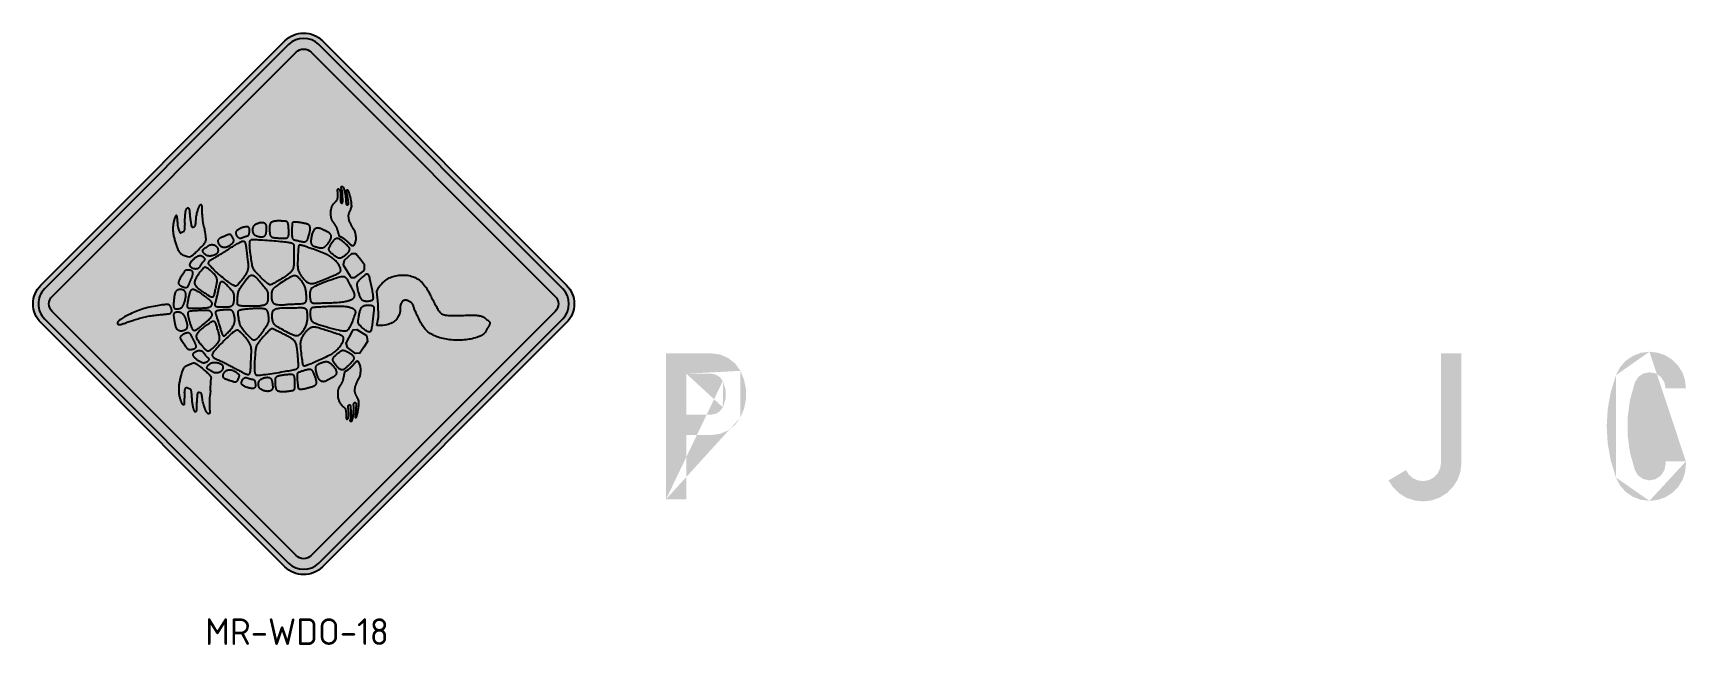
# Model space of a CAD drawing. Extents: x 141 to 1038, y -1303 to 264.
# Drawn here: x 141 to 763, y 34 to 264 of the extents above.
import ezdxf

# ---------------------------------------------------------------- set-up
doc = ezdxf.new("R2010")
doc.units = 0
doc.linetypes.add('CENTERX2', pattern=[101.6, 63.5, -12.7, 12.7, -12.7])
for name, color, linetype in [('GREEN', 84, 'CONTINUOUS'), ('L25', 1, 'CONTINUOUS'), ('TBLK25', 1, 'CONTINUOUS'), ('YELLOW', 50, 'CONTINUOUS')]:
    doc.layers.add(name, color=color, linetype=linetype)
doc.styles.add('ISO', font='iso3098b.shx')

msp = doc.modelspace()

# ---------------------------------------------------------------- texts
at = {"layer": 'L25', "linetype": 'Continuous', "insert": (205.51, 43.96), "char_height": 10, "width": 112.1966, "attachment_point": 1, "style": 'ISO'}
msp.add_mtext('MR-WDO-18', dxfattribs=at)

# ---------------------------------------------------------------- hatches: boundary and pattern name
at = {"layer": 'GREEN'}
h = msp.add_hatch(color=256, dxfattribs=at)
h.paths.add_polyline_path([(254.47, 101.95), (254.44, 101.95)], flags=16)
edge = h.paths.add_edge_path()
edge.add_line((246.76, 103.05), (254.47, 103.05))
edge.add_line((254.47, 103.05), (254.47, 101.95))
edge.add_line((254.13, 98.88), (254.47, 101.95))
edge.add_line((254.13, 98.88), (253.13, 95.97))
edge.add_line((253.13, 95.97), (251.48, 93.36))
edge.add_line((251.48, 93.36), (249.31, 91.17))
edge.add_line((249.31, 91.17), (246.71, 89.52))
edge.add_line((246.71, 89.52), (243.8, 88.52))
edge.add_line((243.8, 88.52), (240.73, 88.18))
edge.add_line((240.73, 88.18), (237.48, 88.59))
edge.add_line((237.48, 88.59), (234.41, 89.75))
edge.add_line((234.41, 89.75), (231.73, 91.61))
edge.add_line((231.73, 91.61), (229.59, 94.08))
edge.add_line((229.59, 94.08), (228.1, 97))
edge.add_line((228.1, 97), (226.17, 103.26))
edge.add_line((226.17, 103.26), (225.01, 109.71))
edge.add_line((225.01, 109.71), (224.62, 116.25))
edge.add_line((224.62, 116.25), (225.01, 122.77))
edge.add_line((225.01, 122.77), (226.17, 129.22))
edge.add_line((226.17, 129.22), (228.1, 135.48))
edge.add_line((228.1, 135.48), (229.59, 138.39))
edge.add_line((229.59, 138.39), (231.73, 140.87))
edge.add_line((231.73, 140.87), (234.41, 142.72))
edge.add_line((234.41, 142.72), (237.48, 143.91))
edge.add_line((237.48, 143.91), (240.73, 144.3))
edge.add_line((240.73, 144.3), (243.8, 143.96))
edge.add_line((243.8, 143.96), (246.71, 142.96))
edge.add_line((246.71, 142.96), (249.31, 141.31))
edge.add_line((249.31, 141.31), (251.48, 139.14))
edge.add_line((251.48, 139.14), (253.13, 136.51))
edge.add_line((253.13, 136.51), (254.13, 133.6))
edge.add_line((254.13, 133.6), (254.47, 130.53))
edge.add_line((254.47, 130.53), (246.76, 130.53))
edge.add_line((246.76, 130.53), (246.32, 132.85))
edge.add_line((246.32, 132.85), (245.01, 134.84))
edge.add_line((245.01, 134.84), (243.05, 136.15))
edge.add_line((243.05, 136.15), (240.73, 136.59))
edge.add_line((240.73, 136.59), (238.41, 136.13))
edge.add_line((238.41, 136.13), (236.48, 134.76))
edge.add_line((236.48, 134.76), (235.24, 132.75))
edge.add_line((235.24, 132.75), (233.41, 126.28))
edge.add_line((233.41, 126.28), (232.48, 119.6))
edge.add_line((232.48, 119.6), (232.48, 112.88))
edge.add_line((232.48, 112.88), (233.41, 106.23))
edge.add_line((233.41, 106.23), (235.24, 99.76))
edge.add_line((235.24, 99.76), (236.48, 97.72))
edge.add_line((236.48, 97.72), (238.41, 96.38))
edge.add_line((238.41, 96.38), (240.73, 95.89))
edge.add_line((240.73, 95.89), (243.05, 96.35))
edge.add_line((243.05, 96.35), (245.01, 97.67))
edge.add_line((245.01, 97.67), (246.32, 99.63))
edge.add_line((246.32, 99.63), (246.76, 101.95))
edge.add_line((246.76, 101.95), (246.76, 103.05))
edge = h.paths.add_edge_path(flags=16)
edge.add_line((254.47, 103.05), (254.44, 103.05))
edge.add_line((240.73, 144.3), (240.7, 144.3))
edge.add_line((228.1, 135.48), (228.07, 135.48))
edge.add_line((228.1, 97), (228.07, 97))
edge.add_line((240.73, 88.18), (240.7, 88.18))
h = msp.add_hatch(color=256, dxfattribs=at)
h.paths.add_polyline_path([(396.13, 136.05), (396.1, 136.05)], flags=16)
edge = h.paths.add_edge_path(flags=17)
edge.add_line((386.77, 120.63), (386.77, 136.05))
edge.add_line((386.77, 136.05), (396.13, 136.05))
edge.add_line((397.88, 135.69), (396.13, 136.05))
edge.add_line((397.88, 135.69), (399.43, 134.73))
edge.add_line((399.43, 134.73), (400.51, 133.29))
edge.add_line((400.51, 133.29), (401.52, 130.04))
edge.add_line((401.52, 130.04), (401.52, 126.64))
edge.add_line((401.52, 126.64), (400.51, 123.39))
edge.add_line((400.51, 123.39), (399.43, 121.95))
edge.add_line((399.43, 121.95), (397.88, 120.99))
edge.add_line((397.88, 120.99), (396.13, 120.63))
edge.add_line((396.13, 120.63), (386.77, 120.63))
h.paths.add_polyline_path([(396.1, 143.73), (396.13, 143.73)], flags=16)
edge = h.paths.add_edge_path()
edge.add_line((386.77, 88.75), (379.09, 88.75))
edge.add_line((379.09, 88.75), (379.09, 143.73))
edge.add_line((379.09, 143.73), (396.13, 143.73))
edge.add_line((399.43, 143.29), (396.13, 143.73))
edge.add_line((399.43, 143.29), (402.52, 141.95))
edge.add_line((402.52, 141.95), (405.15, 139.86))
edge.add_line((405.15, 139.86), (407.11, 137.13))
edge.add_line((407.11, 137.13), (408.5, 133.75))
edge.add_line((408.5, 133.75), (409.22, 130.17))
edge.add_line((409.22, 130.17), (409.22, 126.51))
edge.add_line((409.22, 126.51), (408.5, 122.93))
edge.add_line((408.5, 122.93), (407.11, 119.55))
edge.add_line((407.11, 119.55), (405.15, 116.82))
edge.add_line((405.15, 116.82), (402.52, 114.73))
edge.add_line((402.52, 114.73), (399.43, 113.39))
edge.add_line((399.43, 113.39), (396.13, 112.95))
edge.add_line((396.13, 112.95), (386.77, 112.95))
edge.add_line((386.77, 112.95), (386.77, 88.75))
edge = h.paths.add_edge_path()
edge.add_line((386.77, 136.05), (386.75, 136.05))
edge.add_line((400.51, 123.39), (400.49, 123.39))
edge.add_line((400.51, 133.29), (400.49, 133.29))
edge.add_line((379.09, 88.75), (379.07, 88.75))
edge.add_line((407.11, 119.55), (407.08, 119.55))
edge.add_line((407.11, 137.13), (407.08, 137.13))
h = msp.add_hatch(color=256, dxfattribs=at)
h.paths.add_polyline_path([(396.13, 136.05), (396.1, 136.05)], flags=16)
edge = h.paths.add_edge_path(flags=17)
edge.add_line((386.77, 120.63), (386.77, 136.05))
edge.add_line((386.77, 136.05), (396.13, 136.05))
edge.add_line((397.88, 135.69), (396.13, 136.05))
edge.add_line((397.88, 135.69), (399.43, 134.73))
edge.add_line((399.43, 134.73), (400.51, 133.29))
edge.add_line((400.51, 133.29), (401.52, 130.04))
edge.add_line((401.52, 130.04), (401.52, 126.64))
edge.add_line((401.52, 126.64), (400.51, 123.39))
edge.add_line((400.51, 123.39), (399.43, 121.95))
edge.add_line((399.43, 121.95), (397.88, 120.99))
edge.add_line((397.88, 120.99), (396.13, 120.63))
edge.add_line((396.13, 120.63), (386.77, 120.63))
h.paths.add_polyline_path([(396.1, 143.73), (396.13, 143.73)], flags=16)
edge = h.paths.add_edge_path()
edge.add_line((386.77, 88.75), (379.09, 88.75))
edge.add_line((379.09, 88.75), (379.09, 143.73))
edge.add_line((379.09, 143.73), (396.13, 143.73))
edge.add_line((399.43, 143.29), (396.13, 143.73))
edge.add_line((399.43, 143.29), (402.52, 141.95))
edge.add_line((402.52, 141.95), (405.15, 139.86))
edge.add_line((405.15, 139.86), (407.11, 137.13))
edge.add_line((407.11, 137.13), (408.5, 133.75))
edge.add_line((408.5, 133.75), (409.22, 130.17))
edge.add_line((409.22, 130.17), (409.22, 126.51))
edge.add_line((409.22, 126.51), (408.5, 122.93))
edge.add_line((408.5, 122.93), (407.11, 119.55))
edge.add_line((407.11, 119.55), (405.15, 116.82))
edge.add_line((405.15, 116.82), (402.52, 114.73))
edge.add_line((402.52, 114.73), (399.43, 113.39))
edge.add_line((399.43, 113.39), (396.13, 112.95))
edge.add_line((396.13, 112.95), (386.77, 112.95))
edge.add_line((386.77, 112.95), (386.77, 88.75))
edge = h.paths.add_edge_path()
edge.add_line((386.77, 136.05), (386.75, 136.05))
edge.add_line((400.51, 123.39), (400.49, 123.39))
edge.add_line((400.51, 133.29), (400.49, 133.29))
edge.add_line((379.09, 88.75), (379.07, 88.75))
edge.add_line((407.11, 119.55), (407.08, 119.55))
edge.add_line((407.11, 137.13), (407.08, 137.13))
h = msp.add_hatch(color=256, dxfattribs=at)
h.paths.add_polyline_path([(671, 102.49), (670.98, 102.49)], flags=16)
edge = h.paths.add_edge_path()
edge.add_line((671, 143.73), (671, 102.49))
edge.add_line((670.67, 100.45), (671, 102.49))
edge.add_line((670.67, 100.45), (669.77, 98.57))
edge.add_line((669.77, 98.57), (668.32, 97.07))
edge.add_line((668.32, 97.07), (666.52, 96.04))
edge.add_line((666.52, 96.04), (664.48, 95.63))
edge.add_line((664.48, 95.63), (662.42, 95.84))
edge.add_line((662.42, 95.84), (660.51, 96.64))
edge.add_line((660.51, 96.64), (658.91, 97.98))
edge.add_line((658.91, 97.98), (657.81, 99.76))
edge.add_line((657.81, 99.76), (651.21, 95.89))
edge.add_line((651.21, 95.89), (652.99, 93.21))
edge.add_line((652.99, 93.21), (655.3, 90.97))
edge.add_line((655.3, 90.97), (658.06, 89.29))
edge.add_line((658.06, 89.29), (661.13, 88.29))
edge.add_line((661.13, 88.29), (664.35, 87.98))
edge.add_line((664.35, 87.98), (667.55, 88.36))
edge.add_line((667.55, 88.36), (670.56, 89.47))
edge.add_line((670.56, 89.47), (673.3, 91.2))
edge.add_line((673.3, 91.2), (675.56, 93.49))
edge.add_line((675.56, 93.49), (677.27, 96.25))
edge.add_line((677.27, 96.25), (678.32, 99.29))
edge.add_line((678.32, 99.29), (678.68, 102.49))
edge.add_line((678.68, 102.49), (678.68, 143.73))
edge.add_line((678.68, 143.73), (671, 143.73))
edge = h.paths.add_edge_path(flags=16)
edge.add_line((678.68, 102.49), (678.66, 102.49))
edge.add_line((678.68, 102.49), (678.66, 102.49))
edge = h.paths.add_edge_path(flags=16)
edge.add_line((657.81, 99.76), (657.78, 99.76))
h = msp.add_hatch(color=256, dxfattribs=at)
h.paths.add_polyline_path([(763.23, 101.95), (763.2, 101.95)], flags=16)
edge = h.paths.add_edge_path()
edge.add_line((755.55, 103.05), (763.23, 103.05))
edge.add_line((763.23, 103.05), (763.23, 101.95))
edge.add_line((762.89, 98.88), (763.23, 101.95))
edge.add_line((762.89, 98.88), (761.89, 95.97))
edge.add_line((761.89, 95.97), (760.26, 93.36))
edge.add_line((760.26, 93.36), (758.07, 91.17))
edge.add_line((758.07, 91.17), (755.47, 89.52))
edge.add_line((755.47, 89.52), (752.56, 88.52))
edge.add_line((752.56, 88.52), (749.49, 88.18))
edge.add_line((749.49, 88.18), (746.24, 88.59))
edge.add_line((746.24, 88.59), (743.2, 89.75))
edge.add_line((743.2, 89.75), (740.49, 91.61))
edge.add_line((740.49, 91.61), (738.35, 94.08))
edge.add_line((738.35, 94.08), (736.86, 97))
edge.add_line((736.86, 97), (734.93, 103.26))
edge.add_line((734.93, 103.26), (733.77, 109.71))
edge.add_line((733.77, 109.71), (733.38, 116.25))
edge.add_line((733.38, 116.25), (733.77, 122.77))
edge.add_line((733.77, 122.77), (734.93, 129.22))
edge.add_line((734.93, 129.22), (736.86, 135.48))
edge.add_line((736.86, 135.48), (738.35, 138.39))
edge.add_line((738.35, 138.39), (740.49, 140.87))
edge.add_line((740.49, 140.87), (743.2, 142.72))
edge.add_line((743.2, 142.72), (746.24, 143.91))
edge.add_line((746.24, 143.91), (749.49, 144.3))
edge.add_line((749.49, 144.3), (752.56, 143.96))
edge.add_line((752.56, 143.96), (755.47, 142.96))
edge.add_line((755.47, 142.96), (758.07, 141.31))
edge.add_line((758.07, 141.31), (760.26, 139.14))
edge.add_line((760.26, 139.14), (761.89, 136.51))
edge.add_line((761.89, 136.51), (762.89, 133.6))
edge.add_line((762.89, 133.6), (763.23, 130.53))
edge.add_line((763.23, 130.53), (755.55, 130.53))
edge.add_line((755.55, 130.53), (755.08, 132.85))
edge.add_line((755.08, 132.85), (753.77, 134.84))
edge.add_line((753.77, 134.84), (751.81, 136.15))
edge.add_line((751.81, 136.15), (749.49, 136.59))
edge.add_line((749.49, 136.59), (747.17, 136.13))
edge.add_line((747.17, 136.13), (745.24, 134.76))
edge.add_line((745.24, 134.76), (744, 132.75))
edge.add_line((744, 132.75), (742.17, 126.28))
edge.add_line((742.17, 126.28), (741.27, 119.6))
edge.add_line((741.27, 119.6), (741.27, 112.88))
edge.add_line((741.27, 112.88), (742.17, 106.23))
edge.add_line((742.17, 106.23), (744, 99.76))
edge.add_line((744, 99.76), (745.24, 97.72))
edge.add_line((745.24, 97.72), (747.17, 96.38))
edge.add_line((747.17, 96.38), (749.49, 95.89))
edge.add_line((749.49, 95.89), (751.81, 96.35))
edge.add_line((751.81, 96.35), (753.77, 97.67))
edge.add_line((753.77, 97.67), (755.08, 99.63))
edge.add_line((755.08, 99.63), (755.55, 101.95))
edge.add_line((755.55, 101.95), (755.55, 103.05))
edge = h.paths.add_edge_path(flags=16)
edge.add_line((763.23, 103.05), (763.2, 103.05))
edge.add_line((749.49, 144.3), (749.46, 144.3))
edge.add_line((736.86, 135.48), (736.83, 135.48))
edge.add_line((736.86, 97), (736.83, 97))
edge.add_line((749.49, 88.18), (749.46, 88.18))
at = {"layer": 'L25', "linetype": 'Continuous'}
h = msp.add_hatch(color=256, dxfattribs=at)
h.paths.add_polyline_path([(192.94, 159.97), (192.93, 160.11), (192.9, 160.25), (192.86, 160.39), (192.81, 160.53), (192.76, 160.66), (192.7, 160.8), (192.64, 160.93), (192.59, 161.06), (192.53, 161.2), (192.48, 161.33), (192.42, 161.45), (192.35, 161.57), (192.28, 161.69), (192.19, 161.79), (192.09, 161.88), (191.96, 161.95), (191.82, 162.01), (191.65, 162.05), (191.44, 162.08), (191.2, 162.09), (190.91, 162.08), (190.58, 162.06), (190.19, 162.03), (189.74, 161.98), (189.23, 161.92), (188.67, 161.84), (188.06, 161.75), (187.41, 161.65), (186.73, 161.53), (186.03, 161.4), (185.32, 161.25), (184.61, 161.09), (183.9, 160.92), (183.2, 160.73), (182.5, 160.53), (181.82, 160.32), (181.14, 160.09), (180.47, 159.85), (179.81, 159.6), (179.16, 159.34), (178.52, 159.07), (177.89, 158.79), (177.29, 158.51), (176.71, 158.23), (176.16, 157.94), (175.65, 157.67), (175.17, 157.4), (174.74, 157.15), (174.35, 156.91), (174.01, 156.69), (173.71, 156.49), (173.44, 156.3), (173.22, 156.12), (173.03, 155.96), (172.88, 155.81), (172.75, 155.67), (172.65, 155.54), (172.58, 155.42), (172.53, 155.31), (172.5, 155.21), (172.49, 155.12), (172.5, 155.03), (172.52, 154.95), (172.54, 154.87), (172.58, 154.79), (172.63, 154.72), (172.7, 154.66), (172.78, 154.61), (172.88, 154.57), (173.01, 154.54), (173.16, 154.53), (173.34, 154.54), (173.56, 154.58), (173.81, 154.63), (174.08, 154.7), (174.38, 154.79), (174.7, 154.89), (175.05, 155), (175.4, 155.12), (175.78, 155.25), (176.16, 155.39), (176.56, 155.53), (176.96, 155.68), (177.39, 155.82), (177.83, 155.98), (178.28, 156.13), (178.75, 156.28), (179.24, 156.44), (179.75, 156.6), (180.28, 156.75), (180.82, 156.9), (181.36, 157.05), (181.92, 157.19), (182.47, 157.32), (183.03, 157.45), (183.57, 157.57), (184.11, 157.67), (184.65, 157.77), (185.17, 157.85), (185.69, 157.93), (186.21, 158), (186.72, 158.07), (187.22, 158.13), (187.72, 158.19), (188.22, 158.24), (188.71, 158.29), (189.19, 158.34), (189.65, 158.39), (190.08, 158.43), (190.49, 158.47), (190.86, 158.51), (191.19, 158.54), (191.48, 158.58), (191.73, 158.61), (191.95, 158.64), (192.13, 158.68), (192.28, 158.73), (192.41, 158.78), (192.52, 158.85), (192.62, 158.93), (192.7, 159.03), (192.77, 159.14), (192.83, 159.26), (192.88, 159.39), (192.92, 159.53), (192.94, 159.67), (192.95, 159.82)])
h.paths.add_polyline_path([(267.25, 172.83), (267.12, 173.1), (266.99, 173.3), (266.85, 173.45), (266.69, 173.53), (266.51, 173.55), (266.31, 173.52), (266.08, 173.42), (265.82, 173.27), (265.53, 173.07), (265.21, 172.82), (264.87, 172.54), (264.53, 172.24), (264.2, 171.92), (263.88, 171.61), (263.59, 171.3), (263.33, 171.02), (263.12, 170.77), (262.96, 170.54), (262.83, 170.33), (262.74, 170.12), (262.68, 169.91), (262.66, 169.68), (262.66, 169.43), (262.68, 169.15), (262.72, 168.83), (262.78, 168.48), (262.86, 168.1), (262.94, 167.71), (263.04, 167.31), (263.14, 166.91), (263.25, 166.53), (263.36, 166.16), (263.47, 165.82), (263.59, 165.5), (263.7, 165.21), (263.81, 164.95), (263.93, 164.71), (264.05, 164.5), (264.18, 164.31), (264.31, 164.14), (264.45, 164), (264.59, 163.87), (264.74, 163.77), (264.89, 163.68), (265.06, 163.61), (265.22, 163.55), (265.4, 163.5), (265.59, 163.46), (265.78, 163.43), (265.98, 163.41), (266.18, 163.4), (266.39, 163.39), (266.6, 163.39), (266.81, 163.4), (267.01, 163.41), (267.22, 163.43), (267.41, 163.46), (267.6, 163.49), (267.79, 163.52), (267.96, 163.57), (268.12, 163.61), (268.27, 163.67), (268.4, 163.72), (268.52, 163.79), (268.63, 163.86), (268.71, 163.94), (268.78, 164.04), (268.83, 164.17), (268.86, 164.34), (268.88, 164.54), (268.87, 164.79), (268.85, 165.09), (268.81, 165.45), (268.75, 165.87), (268.67, 166.33), (268.59, 166.83), (268.49, 167.36), (268.39, 167.91), (268.28, 168.47), (268.17, 169.03), (268.06, 169.6), (267.94, 170.15), (267.83, 170.69), (267.72, 171.2), (267.6, 171.67), (267.49, 172.11), (267.37, 172.5)])
h.paths.add_polyline_path([(264.07, 179.02), (262.29, 181.16), (260.69, 181.16), (257.85, 178.67), (257.49, 177.07), (260.16, 172.8), (260.51, 172.26), (261.94, 172.26), (265.32, 174.75), (265.5, 175.29), (265.5, 177.07)])
h.paths.add_polyline_path([(256.1, 186.73), (255.92, 186.83), (255.75, 186.9), (255.6, 186.95), (255.47, 186.98), (255.34, 186.99), (255.21, 186.98), (255.09, 186.97), (254.97, 186.94), (254.85, 186.9), (254.72, 186.85), (254.58, 186.78), (254.44, 186.7), (254.29, 186.59), (254.14, 186.45), (253.97, 186.28), (253.78, 186.08), (253.59, 185.84), (253.38, 185.57), (253.18, 185.28), (252.97, 184.98), (252.78, 184.67), (252.6, 184.38), (252.44, 184.1), (252.3, 183.85), (252.19, 183.64), (252.11, 183.45), (252.06, 183.29), (252.02, 183.16), (252.01, 183.04), (252, 182.93), (252.01, 182.83), (252.03, 182.73), (252.06, 182.63), (252.09, 182.52), (252.15, 182.41), (252.21, 182.28), (252.31, 182.15), (252.43, 182), (252.58, 181.84), (252.77, 181.66), (253.01, 181.46), (253.27, 181.25), (253.55, 181.03), (253.85, 180.82), (254.15, 180.6), (254.44, 180.4), (254.72, 180.22), (254.97, 180.06), (255.19, 179.93), (255.37, 179.83), (255.53, 179.75), (255.67, 179.7), (255.8, 179.66), (255.92, 179.64), (256.04, 179.64), (256.16, 179.65), (256.28, 179.66), (256.42, 179.69), (256.56, 179.72), (256.72, 179.77), (256.89, 179.84), (257.08, 179.92), (257.28, 180.03), (257.49, 180.15), (257.72, 180.29), (257.96, 180.45), (258.21, 180.63), (258.45, 180.82), (258.69, 181.01), (258.91, 181.2), (259.12, 181.39), (259.3, 181.57), (259.45, 181.74), (259.58, 181.91), (259.68, 182.06), (259.76, 182.2), (259.82, 182.34), (259.86, 182.46), (259.9, 182.58), (259.92, 182.7), (259.94, 182.81), (259.95, 182.91), (259.95, 183.02), (259.93, 183.13), (259.9, 183.24), (259.84, 183.36), (259.76, 183.5), (259.65, 183.65), (259.52, 183.81), (259.35, 183.99), (259.17, 184.18), (258.96, 184.38), (258.73, 184.59), (258.5, 184.81), (258.25, 185.02), (257.99, 185.25), (257.74, 185.47), (257.48, 185.69), (257.23, 185.9), (256.98, 186.1), (256.74, 186.29), (256.51, 186.46), (256.29, 186.6)])
h.paths.add_polyline_path([(248.27, 190.85), (248.03, 190.87), (247.81, 190.86), (247.59, 190.83), (247.37, 190.78), (247.16, 190.7), (246.97, 190.59), (246.78, 190.45), (246.61, 190.29), (246.45, 190.09), (246.3, 189.88), (246.17, 189.64), (246.04, 189.38), (245.93, 189.1), (245.83, 188.81), (245.74, 188.5), (245.66, 188.18), (245.58, 187.86), (245.52, 187.53), (245.46, 187.2), (245.42, 186.87), (245.39, 186.56), (245.37, 186.26), (245.36, 185.98), (245.36, 185.72), (245.38, 185.49), (245.41, 185.28), (245.45, 185.1), (245.51, 184.94), (245.58, 184.8), (245.66, 184.67), (245.76, 184.55), (245.86, 184.45), (245.98, 184.35), (246.11, 184.26), (246.25, 184.18), (246.41, 184.1), (246.57, 184.03), (246.76, 183.96), (246.96, 183.89), (247.17, 183.82), (247.4, 183.76), (247.64, 183.69), (247.89, 183.63), (248.14, 183.57), (248.39, 183.52), (248.63, 183.47), (248.86, 183.44), (249.07, 183.41), (249.26, 183.39), (249.43, 183.39), (249.59, 183.4), (249.73, 183.42), (249.87, 183.45), (250.01, 183.5), (250.14, 183.57), (250.28, 183.65), (250.43, 183.74), (250.59, 183.86), (250.75, 183.99), (250.92, 184.13), (251.09, 184.29), (251.26, 184.47), (251.44, 184.66), (251.62, 184.86), (251.8, 185.08), (251.97, 185.31), (252.14, 185.55), (252.3, 185.79), (252.45, 186.03), (252.59, 186.28), (252.7, 186.52), (252.8, 186.76), (252.88, 186.99), (252.94, 187.21), (252.97, 187.42), (252.99, 187.62), (252.99, 187.81), (252.96, 188), (252.92, 188.17), (252.86, 188.33), (252.79, 188.48), (252.7, 188.62), (252.59, 188.75), (252.47, 188.87), (252.34, 188.99), (252.19, 189.1), (252.03, 189.21), (251.86, 189.31), (251.67, 189.41), (251.48, 189.5), (251.28, 189.6), (251.07, 189.7), (250.85, 189.79), (250.63, 189.9), (250.4, 190), (250.16, 190.11), (249.93, 190.22), (249.69, 190.34), (249.45, 190.45), (249.22, 190.56), (248.98, 190.65), (248.74, 190.74), (248.5, 190.8)])
h.paths.add_polyline_path([(239.9, 193.13), (239.66, 193.15), (239.43, 193.15), (239.23, 193.15), (239.04, 193.13), (238.88, 193.11), (238.73, 193.08), (238.61, 193.03), (238.51, 192.98), (238.43, 192.92), (238.37, 192.84), (238.33, 192.74), (238.3, 192.6), (238.28, 192.43), (238.26, 192.2), (238.25, 191.91), (238.24, 191.56), (238.23, 191.14), (238.22, 190.66), (238.21, 190.14), (238.2, 189.61), (238.2, 189.08), (238.2, 188.58), (238.22, 188.11), (238.24, 187.71), (238.28, 187.38), (238.34, 187.12), (238.42, 186.92), (238.52, 186.77), (238.65, 186.66), (238.81, 186.57), (239, 186.5), (239.22, 186.43), (239.48, 186.36), (239.78, 186.29), (240.09, 186.22), (240.42, 186.14), (240.74, 186.07), (241.07, 185.99), (241.37, 185.93), (241.65, 185.87), (241.9, 185.82), (242.13, 185.78), (242.32, 185.74), (242.5, 185.72), (242.65, 185.7), (242.79, 185.7), (242.92, 185.7), (243.05, 185.72), (243.17, 185.75), (243.29, 185.79), (243.4, 185.84), (243.51, 185.9), (243.61, 185.96), (243.71, 186.04), (243.8, 186.13), (243.88, 186.22), (243.95, 186.33), (244.02, 186.45), (244.08, 186.58), (244.14, 186.72), (244.21, 186.89), (244.27, 187.08), (244.34, 187.29), (244.41, 187.53), (244.49, 187.8), (244.58, 188.09), (244.67, 188.4), (244.76, 188.72), (244.84, 189.04), (244.92, 189.36), (244.98, 189.67), (245.03, 189.96), (245.07, 190.23), (245.09, 190.47), (245.1, 190.69), (245.09, 190.89), (245.07, 191.07), (245.04, 191.24), (245, 191.39), (244.95, 191.53), (244.89, 191.66), (244.82, 191.78), (244.73, 191.88), (244.64, 191.98), (244.53, 192.07), (244.41, 192.16), (244.27, 192.23), (244.11, 192.3), (243.94, 192.37), (243.74, 192.42), (243.53, 192.48), (243.3, 192.53), (243.06, 192.59), (242.8, 192.64), (242.53, 192.69), (242.25, 192.75), (241.95, 192.8), (241.65, 192.86), (241.35, 192.92), (241.04, 192.97), (240.74, 193.02), (240.45, 193.07), (240.17, 193.1)])
h.paths.add_polyline_path([(230.83, 193.25), (230.61, 193.15), (230.43, 193.04), (230.28, 192.9), (230.15, 192.75), (230.05, 192.57), (229.97, 192.38), (229.9, 192.16), (229.85, 191.92), (229.81, 191.65), (229.78, 191.36), (229.76, 191.06), (229.75, 190.75), (229.75, 190.43), (229.76, 190.12), (229.77, 189.81), (229.79, 189.51), (229.82, 189.23), (229.85, 188.97), (229.89, 188.73), (229.94, 188.5), (229.99, 188.29), (230.06, 188.11), (230.14, 187.94), (230.24, 187.8), (230.34, 187.67), (230.47, 187.57), (230.61, 187.48), (230.78, 187.41), (230.97, 187.36), (231.19, 187.31), (231.44, 187.27), (231.72, 187.23), (232.04, 187.2), (232.38, 187.17), (232.74, 187.15), (233.12, 187.12), (233.49, 187.1), (233.86, 187.08), (234.21, 187.07), (234.54, 187.05), (234.83, 187.05), (235.1, 187.04), (235.33, 187.04), (235.54, 187.04), (235.73, 187.05), (235.9, 187.06), (236.06, 187.08), (236.2, 187.11), (236.32, 187.15), (236.44, 187.2), (236.55, 187.26), (236.64, 187.34), (236.72, 187.44), (236.8, 187.56), (236.86, 187.71), (236.91, 187.88), (236.95, 188.09), (236.98, 188.32), (237, 188.57), (237.01, 188.85), (237.01, 189.14), (237.01, 189.44), (237.01, 189.76), (237, 190.08), (236.98, 190.4), (236.97, 190.72), (236.95, 191.04), (236.93, 191.35), (236.9, 191.64), (236.87, 191.91), (236.83, 192.16), (236.79, 192.39), (236.74, 192.59), (236.69, 192.75), (236.63, 192.9), (236.56, 193.02), (236.49, 193.11), (236.41, 193.19), (236.32, 193.26), (236.23, 193.31), (236.12, 193.35), (236.01, 193.38), (235.89, 193.4), (235.76, 193.42), (235.61, 193.43), (235.46, 193.44), (235.3, 193.45), (235.13, 193.46), (234.95, 193.47), (234.75, 193.48), (234.54, 193.5), (234.32, 193.51), (234.08, 193.53), (233.82, 193.54), (233.55, 193.54), (233.26, 193.55), (232.95, 193.54), (232.63, 193.53), (232.3, 193.51), (231.98, 193.49), (231.66, 193.45), (231.36, 193.4), (231.08, 193.33)])
h.paths.add_polyline_path([(228.58, 191.83), (228.54, 191.97), (228.49, 192.11), (228.43, 192.22), (228.36, 192.33), (228.28, 192.43), (228.17, 192.51), (228.06, 192.59), (227.92, 192.66), (227.77, 192.72), (227.6, 192.78), (227.41, 192.82), (227.2, 192.86), (226.99, 192.88), (226.75, 192.88), (226.51, 192.87), (226.26, 192.83), (226, 192.78), (225.74, 192.71), (225.48, 192.62), (225.22, 192.51), (224.97, 192.4), (224.73, 192.28), (224.51, 192.16), (224.3, 192.03), (224.13, 191.91), (223.97, 191.79), (223.84, 191.67), (223.73, 191.54), (223.64, 191.4), (223.56, 191.25), (223.49, 191.09), (223.44, 190.91), (223.41, 190.71), (223.38, 190.5), (223.36, 190.28), (223.36, 190.05), (223.38, 189.82), (223.4, 189.6), (223.45, 189.39), (223.5, 189.19), (223.58, 189.01), (223.67, 188.85), (223.77, 188.7), (223.89, 188.57), (224.02, 188.45), (224.15, 188.34), (224.3, 188.24), (224.45, 188.15), (224.61, 188.07), (224.78, 187.99), (224.95, 187.91), (225.12, 187.84), (225.31, 187.78), (225.5, 187.73), (225.7, 187.69), (225.91, 187.65), (226.12, 187.62), (226.34, 187.6), (226.56, 187.59), (226.78, 187.59), (226.99, 187.6), (227.2, 187.62), (227.39, 187.66), (227.57, 187.71), (227.72, 187.77), (227.86, 187.85), (227.99, 187.94), (228.09, 188.04), (228.19, 188.16), (228.27, 188.29), (228.34, 188.44), (228.4, 188.6), (228.45, 188.77), (228.49, 188.95), (228.53, 189.15), (228.56, 189.36), (228.59, 189.57), (228.61, 189.78), (228.62, 190), (228.63, 190.23), (228.64, 190.45), (228.65, 190.67), (228.65, 190.88), (228.65, 191.09), (228.64, 191.29), (228.63, 191.48), (228.6, 191.66)])
h.paths.add_polyline_path([(217.39, 189.84), (217.27, 189.7), (217.18, 189.55), (217.11, 189.4), (217.07, 189.24), (217.05, 189.09), (217.04, 188.94), (217.06, 188.78), (217.1, 188.63), (217.15, 188.47), (217.22, 188.32), (217.3, 188.17), (217.39, 188.02), (217.49, 187.88), (217.59, 187.74), (217.7, 187.62), (217.81, 187.5), (217.92, 187.39), (218.03, 187.3), (218.15, 187.22), (218.27, 187.16), (218.4, 187.11), (218.54, 187.08), (218.69, 187.07), (218.85, 187.08), (219.02, 187.12), (219.21, 187.17), (219.4, 187.23), (219.59, 187.31), (219.79, 187.39), (219.99, 187.47), (220.18, 187.55), (220.36, 187.62), (220.53, 187.68), (220.69, 187.73), (220.85, 187.78), (220.99, 187.81), (221.12, 187.85), (221.24, 187.88), (221.35, 187.91), (221.46, 187.94), (221.55, 187.98), (221.64, 188.02), (221.72, 188.06), (221.79, 188.11), (221.86, 188.17), (221.92, 188.24), (221.97, 188.32), (222.02, 188.42), (222.06, 188.52), (222.1, 188.64), (222.13, 188.77), (222.16, 188.91), (222.18, 189.06), (222.2, 189.21), (222.22, 189.36), (222.23, 189.51), (222.24, 189.67), (222.24, 189.82), (222.25, 189.98), (222.24, 190.13), (222.23, 190.27), (222.22, 190.41), (222.2, 190.54), (222.17, 190.67), (222.13, 190.79), (222.09, 190.9), (222.03, 191), (221.97, 191.09), (221.89, 191.16), (221.81, 191.23), (221.71, 191.28), (221.61, 191.32), (221.49, 191.35), (221.36, 191.36), (221.23, 191.37), (221.08, 191.36), (220.93, 191.34), (220.78, 191.32), (220.61, 191.3), (220.45, 191.26), (220.28, 191.23), (220.11, 191.19), (219.93, 191.15), (219.75, 191.1), (219.57, 191.04), (219.37, 190.98), (219.17, 190.9), (218.97, 190.82), (218.75, 190.72), (218.53, 190.62), (218.32, 190.51), (218.1, 190.39), (217.9, 190.26), (217.71, 190.12), (217.54, 189.98)])
h.paths.add_polyline_path([(210.75, 186.82), (210.63, 186.72), (210.53, 186.61), (210.45, 186.5), (210.38, 186.39), (210.34, 186.27), (210.31, 186.14), (210.3, 186.01), (210.31, 185.87), (210.32, 185.72), (210.36, 185.57), (210.4, 185.41), (210.46, 185.25), (210.53, 185.09), (210.61, 184.93), (210.71, 184.77), (210.81, 184.62), (210.93, 184.48), (211.05, 184.35), (211.19, 184.23), (211.33, 184.12), (211.48, 184.02), (211.63, 183.93), (211.78, 183.86), (211.94, 183.79), (212.09, 183.75), (212.25, 183.71), (212.4, 183.69), (212.56, 183.67), (212.72, 183.67), (212.87, 183.67), (213.03, 183.69), (213.18, 183.71), (213.34, 183.73), (213.5, 183.76), (213.66, 183.81), (213.82, 183.86), (213.99, 183.92), (214.17, 184), (214.35, 184.1), (214.55, 184.21), (214.75, 184.34), (214.96, 184.49), (215.17, 184.65), (215.38, 184.81), (215.58, 184.98), (215.76, 185.16), (215.92, 185.32), (216.06, 185.48), (216.17, 185.63), (216.25, 185.78), (216.3, 185.92), (216.32, 186.05), (216.33, 186.2), (216.31, 186.34), (216.27, 186.5), (216.21, 186.67), (216.13, 186.85), (216.05, 187.05), (215.95, 187.25), (215.84, 187.45), (215.72, 187.65), (215.61, 187.84), (215.49, 188.01), (215.38, 188.15), (215.27, 188.27), (215.16, 188.36), (215.05, 188.43), (214.94, 188.47), (214.81, 188.49), (214.67, 188.49), (214.52, 188.46), (214.34, 188.42), (214.14, 188.35), (213.92, 188.27), (213.68, 188.18), (213.43, 188.07), (213.17, 187.96), (212.91, 187.85), (212.64, 187.73), (212.38, 187.62), (212.13, 187.51), (211.89, 187.41), (211.66, 187.3), (211.44, 187.21), (211.24, 187.11), (211.06, 187.01), (210.9, 186.92)])
h.paths.add_polyline_path([(205.18, 183.05), (205.05, 182.97), (204.94, 182.9), (204.85, 182.83), (204.76, 182.76), (204.7, 182.7), (204.64, 182.65), (204.59, 182.58), (204.55, 182.52), (204.52, 182.45), (204.51, 182.38), (204.5, 182.29), (204.51, 182.21), (204.53, 182.11), (204.57, 182.01), (204.62, 181.9), (204.7, 181.78), (204.8, 181.65), (204.92, 181.52), (205.05, 181.39), (205.2, 181.26), (205.35, 181.13), (205.51, 181.01), (205.67, 180.9), (205.83, 180.8), (205.98, 180.72), (206.13, 180.65), (206.28, 180.6), (206.42, 180.56), (206.56, 180.53), (206.7, 180.51), (206.84, 180.49), (206.99, 180.47), (207.13, 180.47), (207.28, 180.46), (207.43, 180.46), (207.59, 180.46), (207.75, 180.48), (207.92, 180.5), (208.09, 180.52), (208.26, 180.56), (208.44, 180.61), (208.62, 180.67), (208.81, 180.74), (208.99, 180.81), (209.17, 180.89), (209.34, 180.97), (209.5, 181.05), (209.65, 181.13), (209.79, 181.2), (209.92, 181.28), (210.03, 181.36), (210.13, 181.43), (210.21, 181.52), (210.28, 181.61), (210.35, 181.7), (210.4, 181.81), (210.43, 181.93), (210.46, 182.05), (210.48, 182.18), (210.49, 182.32), (210.49, 182.45), (210.49, 182.59), (210.47, 182.72), (210.45, 182.85), (210.43, 182.96), (210.4, 183.08), (210.36, 183.18), (210.31, 183.28), (210.26, 183.38), (210.2, 183.48), (210.12, 183.58), (210.04, 183.68), (209.95, 183.78), (209.84, 183.88), (209.72, 183.98), (209.59, 184.08), (209.46, 184.17), (209.31, 184.25), (209.14, 184.33), (208.97, 184.39), (208.79, 184.44), (208.6, 184.47), (208.4, 184.49), (208.21, 184.51), (208.02, 184.51), (207.83, 184.5), (207.65, 184.48), (207.49, 184.45), (207.34, 184.41), (207.21, 184.36), (207.08, 184.31), (206.96, 184.25), (206.84, 184.18), (206.72, 184.1), (206.59, 184.01), (206.45, 183.91), (206.3, 183.81), (206.14, 183.7), (205.97, 183.59), (205.8, 183.47), (205.63, 183.36), (205.47, 183.25), (205.32, 183.15)])
h.paths.add_polyline_path([(200.31, 178.31), (200.18, 178.16), (200.07, 178), (199.97, 177.85), (199.88, 177.7), (199.8, 177.55), (199.74, 177.42), (199.69, 177.28), (199.66, 177.16), (199.65, 177.04), (199.65, 176.93), (199.67, 176.82), (199.7, 176.72), (199.76, 176.62), (199.83, 176.52), (199.91, 176.42), (200.02, 176.33), (200.14, 176.22), (200.27, 176.12), (200.42, 176.02), (200.58, 175.93), (200.74, 175.84), (200.92, 175.76), (201.1, 175.7), (201.29, 175.64), (201.48, 175.61), (201.67, 175.59), (201.86, 175.58), (202.05, 175.58), (202.23, 175.6), (202.4, 175.63), (202.56, 175.66), (202.71, 175.7), (202.85, 175.75), (202.98, 175.81), (203.1, 175.87), (203.2, 175.94), (203.31, 176.03), (203.41, 176.13), (203.51, 176.25), (203.6, 176.38), (203.71, 176.54), (203.81, 176.71), (203.92, 176.89), (204.03, 177.07), (204.14, 177.26), (204.25, 177.45), (204.37, 177.63), (204.49, 177.81), (204.62, 177.97), (204.74, 178.11), (204.86, 178.25), (204.98, 178.37), (205.09, 178.49), (205.19, 178.6), (205.28, 178.69), (205.35, 178.79), (205.41, 178.87), (205.45, 178.95), (205.48, 179.04), (205.48, 179.12), (205.47, 179.2), (205.44, 179.28), (205.39, 179.37), (205.32, 179.47), (205.24, 179.57), (205.13, 179.68), (205.01, 179.79), (204.88, 179.9), (204.74, 180.01), (204.59, 180.1), (204.44, 180.19), (204.29, 180.27), (204.13, 180.33), (203.97, 180.37), (203.82, 180.39), (203.66, 180.4), (203.5, 180.4), (203.34, 180.38), (203.18, 180.35), (203.01, 180.3), (202.84, 180.23), (202.67, 180.16), (202.5, 180.07), (202.33, 179.97), (202.15, 179.87), (201.97, 179.75), (201.8, 179.63), (201.62, 179.5), (201.44, 179.36), (201.26, 179.22), (201.09, 179.07), (200.92, 178.93), (200.76, 178.77), (200.6, 178.62), (200.45, 178.47)])
h.paths.add_polyline_path([(195.66, 171.08), (195.55, 170.81), (195.49, 170.57), (195.46, 170.37), (195.46, 170.19), (195.49, 170.03), (195.54, 169.9), (195.6, 169.77), (195.69, 169.66), (195.78, 169.55), (195.89, 169.45), (196, 169.35), (196.13, 169.25), (196.26, 169.16), (196.41, 169.08), (196.56, 168.99), (196.72, 168.92), (196.89, 168.84), (197.07, 168.77), (197.25, 168.7), (197.43, 168.64), (197.61, 168.59), (197.79, 168.55), (197.96, 168.52), (198.12, 168.5), (198.27, 168.5), (198.41, 168.51), (198.54, 168.53), (198.66, 168.57), (198.77, 168.63), (198.88, 168.71), (198.98, 168.8), (199.07, 168.92), (199.15, 169.05), (199.23, 169.19), (199.31, 169.35), (199.39, 169.52), (199.46, 169.7), (199.53, 169.87), (199.59, 170.05), (199.66, 170.22), (199.73, 170.38), (199.79, 170.54), (199.86, 170.69), (199.93, 170.84), (199.99, 170.99), (200.06, 171.13), (200.13, 171.28), (200.19, 171.44), (200.26, 171.59), (200.33, 171.76), (200.39, 171.92), (200.46, 172.09), (200.52, 172.26), (200.58, 172.43), (200.64, 172.6), (200.7, 172.77), (200.75, 172.93), (200.8, 173.1), (200.85, 173.25), (200.88, 173.41), (200.91, 173.56), (200.93, 173.71), (200.94, 173.85), (200.94, 173.98), (200.92, 174.11), (200.88, 174.24), (200.84, 174.36), (200.78, 174.47), (200.7, 174.57), (200.61, 174.66), (200.5, 174.74), (200.37, 174.81), (200.23, 174.88), (200.08, 174.93), (199.91, 174.97), (199.74, 175), (199.56, 175.02), (199.38, 175.04), (199.21, 175.05), (199.04, 175.05), (198.87, 175.05), (198.72, 175.04), (198.58, 175.02), (198.44, 175), (198.31, 174.97), (198.2, 174.94), (198.09, 174.9), (198, 174.84), (197.92, 174.78), (197.84, 174.71), (197.76, 174.62), (197.68, 174.51), (197.58, 174.37), (197.48, 174.2), (197.35, 173.99), (197.2, 173.75), (197.02, 173.46), (196.82, 173.14), (196.6, 172.79), (196.38, 172.44), (196.17, 172.07), (195.97, 171.72), (195.8, 171.39)])
h.paths.add_polyline_path([(194.26, 166.66), (194.18, 166.46), (194.11, 166.24), (194.04, 166), (193.98, 165.74), (193.94, 165.48), (193.89, 165.2), (193.85, 164.93), (193.82, 164.65), (193.79, 164.37), (193.76, 164.1), (193.73, 163.83), (193.71, 163.57), (193.69, 163.31), (193.67, 163.06), (193.65, 162.81), (193.64, 162.57), (193.63, 162.34), (193.62, 162.12), (193.62, 161.91), (193.63, 161.72), (193.64, 161.53), (193.66, 161.36), (193.69, 161.2), (193.73, 161.06), (193.78, 160.94), (193.84, 160.83), (193.92, 160.73), (194.01, 160.65), (194.11, 160.59), (194.23, 160.54), (194.37, 160.5), (194.53, 160.47), (194.71, 160.45), (194.9, 160.45), (195.1, 160.45), (195.3, 160.47), (195.51, 160.5), (195.72, 160.54), (195.92, 160.59), (196.1, 160.65), (196.27, 160.72), (196.43, 160.8), (196.57, 160.9), (196.7, 161.01), (196.82, 161.13), (196.93, 161.26), (197.04, 161.41), (197.14, 161.57), (197.24, 161.74), (197.33, 161.92), (197.43, 162.12), (197.51, 162.32), (197.6, 162.53), (197.68, 162.74), (197.75, 162.95), (197.82, 163.17), (197.89, 163.38), (197.94, 163.58), (198, 163.79), (198.05, 163.99), (198.09, 164.19), (198.13, 164.4), (198.17, 164.6), (198.21, 164.8), (198.24, 165), (198.27, 165.2), (198.29, 165.39), (198.3, 165.59), (198.3, 165.78), (198.29, 165.97), (198.27, 166.16), (198.24, 166.34), (198.18, 166.51), (198.12, 166.68), (198.03, 166.84), (197.93, 166.99), (197.82, 167.13), (197.69, 167.25), (197.56, 167.37), (197.41, 167.46), (197.25, 167.54), (197.08, 167.61), (196.9, 167.66), (196.73, 167.7), (196.55, 167.73), (196.38, 167.75), (196.22, 167.76), (196.07, 167.76), (195.93, 167.76), (195.81, 167.75), (195.69, 167.73), (195.58, 167.71), (195.47, 167.68), (195.37, 167.65), (195.26, 167.6), (195.15, 167.55), (195.04, 167.49), (194.92, 167.42), (194.8, 167.34), (194.69, 167.24), (194.57, 167.13), (194.46, 166.99), (194.36, 166.84)])
h.paths.add_polyline_path([(207.61, 176.41), (207.33, 176.72), (207.13, 176.97), (206.98, 177.18), (206.89, 177.34), (206.84, 177.48), (206.82, 177.6), (206.82, 177.71), (206.84, 177.81), (206.86, 177.91), (206.9, 178.01), (206.94, 178.12), (207, 178.23), (207.08, 178.35), (207.18, 178.47), (207.31, 178.6), (207.46, 178.73), (207.64, 178.86), (207.85, 179), (208.09, 179.15), (208.35, 179.31), (208.63, 179.47), (208.92, 179.64), (209.24, 179.82), (209.57, 180), (209.9, 180.19), (210.25, 180.39), (210.61, 180.6), (210.96, 180.81), (211.32, 181.02), (211.68, 181.23), (212.03, 181.45), (212.38, 181.66), (212.72, 181.87), (213.06, 182.08), (213.39, 182.29), (213.72, 182.5), (214.06, 182.71), (214.4, 182.93), (214.75, 183.15), (215.11, 183.38), (215.48, 183.62), (215.87, 183.86), (216.25, 184.1), (216.63, 184.34), (217, 184.57), (217.36, 184.79), (217.7, 185), (218.02, 185.19), (218.3, 185.35), (218.56, 185.5), (218.79, 185.62), (219, 185.73), (219.19, 185.81), (219.36, 185.88), (219.51, 185.93), (219.65, 185.96), (219.78, 185.97), (219.89, 185.97), (220, 185.95), (220.1, 185.92), (220.19, 185.88), (220.27, 185.82), (220.35, 185.75), (220.42, 185.66), (220.48, 185.57), (220.54, 185.45), (220.6, 185.32), (220.65, 185.15), (220.71, 184.95), (220.76, 184.7), (220.81, 184.41), (220.86, 184.06), (220.92, 183.65), (220.98, 183.2), (221.04, 182.7), (221.11, 182.17), (221.17, 181.62), (221.24, 181.06), (221.3, 180.49), (221.37, 179.94), (221.43, 179.41), (221.5, 178.89), (221.56, 178.4), (221.61, 177.94), (221.66, 177.5), (221.69, 177.09), (221.72, 176.7), (221.72, 176.36), (221.72, 176.04), (221.69, 175.75), (221.65, 175.48), (221.59, 175.23), (221.52, 174.98), (221.44, 174.74), (221.34, 174.5), (221.22, 174.25), (221.09, 173.99), (220.95, 173.71), (220.79, 173.43), (220.62, 173.14), (220.43, 172.84), (220.24, 172.53), (220.02, 172.22), (219.8, 171.91), (219.56, 171.6), (219.31, 171.29), (219.06, 170.99), (218.81, 170.71), (218.57, 170.43), (218.35, 170.18), (218.14, 169.95), (217.96, 169.75), (217.81, 169.57), (217.68, 169.43), (217.57, 169.31), (217.47, 169.21), (217.38, 169.14), (217.29, 169.09), (217.2, 169.05), (217.1, 169.03), (216.98, 169.03), (216.84, 169.04), (216.68, 169.08), (216.49, 169.14), (216.27, 169.23), (216.02, 169.36), (215.73, 169.52), (215.41, 169.72), (215.04, 169.96), (214.64, 170.25), (214.2, 170.57), (213.73, 170.93), (213.23, 171.33), (212.71, 171.75), (212.17, 172.2), (211.61, 172.68), (211.04, 173.18), (210.46, 173.69), (209.9, 174.2), (209.35, 174.7), (208.84, 175.19), (208.37, 175.64), (207.96, 176.05)])
h.paths.add_polyline_path([(201.68, 171.17), (201.58, 170.88), (201.53, 170.62), (201.51, 170.39), (201.51, 170.17), (201.55, 169.96), (201.61, 169.77), (201.69, 169.58), (201.8, 169.39), (201.92, 169.2), (202.05, 169.01), (202.21, 168.81), (202.4, 168.6), (202.6, 168.4), (202.84, 168.18), (203.1, 167.96), (203.4, 167.73), (203.72, 167.49), (204.07, 167.25), (204.44, 167.01), (204.82, 166.77), (205.19, 166.53), (205.55, 166.3), (205.9, 166.09), (206.21, 165.89), (206.5, 165.71), (206.75, 165.55), (206.97, 165.41), (207.17, 165.29), (207.35, 165.18), (207.52, 165.1), (207.67, 165.03), (207.82, 164.97), (207.96, 164.94), (208.1, 164.92), (208.23, 164.92), (208.36, 164.94), (208.47, 164.97), (208.58, 165.03), (208.68, 165.11), (208.76, 165.21), (208.84, 165.33), (208.9, 165.48), (208.95, 165.65), (209, 165.86), (209.05, 166.09), (209.11, 166.35), (209.17, 166.65), (209.24, 166.99), (209.32, 167.36), (209.42, 167.77), (209.52, 168.19), (209.62, 168.62), (209.72, 169.06), (209.81, 169.49), (209.89, 169.9), (209.95, 170.28), (210, 170.63), (210.02, 170.95), (210.03, 171.24), (210.01, 171.51), (209.98, 171.76), (209.92, 171.99), (209.84, 172.22), (209.74, 172.44), (209.62, 172.67), (209.48, 172.89), (209.31, 173.11), (209.13, 173.34), (208.92, 173.57), (208.7, 173.8), (208.46, 174.04), (208.2, 174.28), (207.93, 174.53), (207.64, 174.77), (207.35, 175.01), (207.06, 175.24), (206.78, 175.46), (206.51, 175.65), (206.26, 175.81), (206.04, 175.94), (205.84, 176.03), (205.67, 176.09), (205.51, 176.11), (205.38, 176.1), (205.25, 176.05), (205.12, 175.98), (204.99, 175.88), (204.85, 175.76), (204.7, 175.62), (204.53, 175.45), (204.36, 175.26), (204.17, 175.05), (203.97, 174.81), (203.76, 174.55), (203.54, 174.26), (203.31, 173.95), (203.07, 173.62), (202.83, 173.27), (202.6, 172.91), (202.37, 172.54), (202.16, 172.17), (201.97, 171.82), (201.81, 171.48)])
h.paths.add_polyline_path([(199.96, 166.93), (200.02, 167.11), (200.08, 167.27), (200.14, 167.4), (200.2, 167.5), (200.26, 167.59), (200.32, 167.66), (200.39, 167.71), (200.46, 167.76), (200.54, 167.8), (200.64, 167.83), (200.74, 167.86), (200.86, 167.86), (201, 167.85), (201.15, 167.83), (201.33, 167.78), (201.53, 167.7), (201.75, 167.6), (202, 167.47), (202.27, 167.31), (202.57, 167.13), (202.89, 166.93), (203.23, 166.7), (203.6, 166.46), (203.99, 166.19), (204.4, 165.9), (204.82, 165.6), (205.25, 165.29), (205.67, 164.98), (206.07, 164.68), (206.45, 164.38), (206.8, 164.1), (207.1, 163.85), (207.36, 163.62), (207.56, 163.41), (207.72, 163.22), (207.84, 163.05), (207.93, 162.89), (207.98, 162.74), (208.01, 162.6), (208.02, 162.45), (208.02, 162.31), (207.99, 162.16), (207.95, 162.02), (207.9, 161.87), (207.84, 161.73), (207.77, 161.6), (207.69, 161.47), (207.61, 161.36), (207.51, 161.25), (207.41, 161.16), (207.28, 161.07), (207.12, 160.99), (206.93, 160.93), (206.69, 160.87), (206.39, 160.81), (206.04, 160.76), (205.61, 160.72), (205.14, 160.69), (204.62, 160.66), (204.08, 160.63), (203.53, 160.6), (202.99, 160.59), (202.46, 160.57), (201.97, 160.56), (201.53, 160.55), (201.14, 160.54), (200.78, 160.54), (200.47, 160.54), (200.2, 160.55), (199.96, 160.57), (199.75, 160.59), (199.57, 160.62), (199.42, 160.65), (199.29, 160.7), (199.18, 160.76), (199.09, 160.82), (199.01, 160.9), (198.96, 160.99), (198.92, 161.09), (198.89, 161.21), (198.87, 161.34), (198.87, 161.48), (198.87, 161.64), (198.88, 161.81), (198.9, 161.99), (198.92, 162.18), (198.95, 162.39), (198.98, 162.6), (199.01, 162.83), (199.05, 163.07), (199.09, 163.32), (199.14, 163.58), (199.19, 163.85), (199.24, 164.12), (199.3, 164.41), (199.36, 164.71), (199.43, 165.01), (199.51, 165.32), (199.58, 165.62), (199.66, 165.92), (199.74, 166.2), (199.81, 166.47), (199.89, 166.71)])
h.paths.add_polyline_path([(210.16, 161.15), (209.97, 161.19), (209.82, 161.23), (209.69, 161.28), (209.59, 161.34), (209.51, 161.41), (209.45, 161.48), (209.4, 161.55), (209.36, 161.62), (209.33, 161.7), (209.31, 161.79), (209.3, 161.88), (209.29, 161.99), (209.3, 162.11), (209.32, 162.24), (209.35, 162.4), (209.39, 162.57), (209.44, 162.77), (209.5, 163), (209.56, 163.25), (209.64, 163.53), (209.72, 163.82), (209.8, 164.14), (209.89, 164.49), (209.98, 164.86), (210.07, 165.24), (210.16, 165.65), (210.25, 166.06), (210.33, 166.48), (210.42, 166.89), (210.5, 167.3), (210.58, 167.69), (210.66, 168.06), (210.74, 168.4), (210.81, 168.71), (210.88, 169), (210.95, 169.26), (211.02, 169.5), (211.08, 169.72), (211.14, 169.9), (211.2, 170.07), (211.25, 170.22), (211.3, 170.34), (211.36, 170.45), (211.41, 170.53), (211.46, 170.61), (211.52, 170.67), (211.58, 170.72), (211.64, 170.75), (211.71, 170.78), (211.79, 170.8), (211.89, 170.79), (212, 170.76), (212.14, 170.7), (212.3, 170.6), (212.5, 170.46), (212.74, 170.28), (213.01, 170.04), (213.32, 169.76), (213.65, 169.45), (213.98, 169.12), (214.32, 168.77), (214.65, 168.42), (214.95, 168.08), (215.23, 167.76), (215.47, 167.46), (215.66, 167.19), (215.83, 166.93), (215.96, 166.68), (216.07, 166.44), (216.15, 166.21), (216.22, 165.96), (216.27, 165.71), (216.31, 165.45), (216.33, 165.18), (216.35, 164.9), (216.36, 164.61), (216.36, 164.33), (216.35, 164.04), (216.33, 163.76), (216.3, 163.49), (216.26, 163.23), (216.21, 162.98), (216.16, 162.75), (216.1, 162.52), (216.03, 162.32), (215.95, 162.13), (215.86, 161.96), (215.76, 161.8), (215.66, 161.67), (215.54, 161.55), (215.42, 161.45), (215.28, 161.37), (215.13, 161.29), (214.96, 161.24), (214.78, 161.19), (214.58, 161.15), (214.36, 161.12), (214.12, 161.1), (213.86, 161.08), (213.59, 161.07), (213.31, 161.07), (213.02, 161.06), (212.72, 161.06), (212.41, 161.06), (212.1, 161.06), (211.78, 161.06), (211.48, 161.07), (211.17, 161.07), (210.89, 161.08), (210.62, 161.1), (210.37, 161.12)])
h.paths.add_polyline_path([(219.41, 161.51), (219.08, 161.54), (218.79, 161.59), (218.55, 161.64), (218.35, 161.7), (218.18, 161.76), (218.04, 161.83), (217.93, 161.9), (217.84, 161.98), (217.77, 162.06), (217.72, 162.15), (217.68, 162.25), (217.66, 162.37), (217.65, 162.51), (217.65, 162.68), (217.65, 162.89), (217.66, 163.14), (217.67, 163.42), (217.69, 163.75), (217.71, 164.1), (217.73, 164.46), (217.76, 164.84), (217.79, 165.21), (217.83, 165.58), (217.87, 165.92), (217.92, 166.24), (217.98, 166.55), (218.05, 166.84), (218.14, 167.13), (218.26, 167.42), (218.41, 167.74), (218.59, 168.07), (218.82, 168.44), (219.08, 168.85), (219.38, 169.29), (219.71, 169.74), (220.04, 170.2), (220.38, 170.65), (220.71, 171.08), (221.02, 171.47), (221.31, 171.82), (221.56, 172.11), (221.77, 172.36), (221.96, 172.55), (222.12, 172.71), (222.26, 172.83), (222.39, 172.92), (222.5, 172.98), (222.61, 173.04), (222.73, 173.07), (222.84, 173.1), (222.95, 173.12), (223.06, 173.13), (223.18, 173.13), (223.29, 173.11), (223.41, 173.09), (223.53, 173.07), (223.66, 173.03), (223.79, 172.97), (223.94, 172.9), (224.1, 172.79), (224.29, 172.65), (224.51, 172.47), (224.76, 172.23), (225.05, 171.94), (225.38, 171.59), (225.74, 171.19), (226.13, 170.75), (226.52, 170.29), (226.91, 169.83), (227.29, 169.37), (227.64, 168.93), (227.95, 168.53), (228.22, 168.18), (228.44, 167.87), (228.62, 167.59), (228.76, 167.34), (228.87, 167.12), (228.96, 166.91), (229.03, 166.71), (229.08, 166.51), (229.12, 166.31), (229.15, 166.1), (229.17, 165.89), (229.18, 165.67), (229.18, 165.44), (229.18, 165.2), (229.18, 164.96), (229.17, 164.71), (229.16, 164.45), (229.14, 164.18), (229.12, 163.92), (229.09, 163.66), (229.05, 163.41), (229, 163.17), (228.94, 162.95), (228.87, 162.75), (228.79, 162.57), (228.69, 162.42), (228.57, 162.29), (228.44, 162.17), (228.29, 162.07), (228.12, 161.98), (227.93, 161.9), (227.72, 161.83), (227.48, 161.77), (227.23, 161.71), (226.96, 161.66), (226.68, 161.61), (226.4, 161.57), (226.11, 161.53), (225.81, 161.5), (225.52, 161.48), (225.23, 161.46), (224.95, 161.44), (224.65, 161.43), (224.35, 161.42), (224.04, 161.42), (223.7, 161.42), (223.33, 161.42), (222.94, 161.42), (222.51, 161.42), (222.06, 161.42), (221.59, 161.42), (221.12, 161.43), (220.66, 161.44), (220.21, 161.45), (219.79, 161.48)])
h.paths.add_polyline_path([(236.37, 185.6), (236.83, 185.54), (237.21, 185.47), (237.53, 185.4), (237.79, 185.34), (238.01, 185.27), (238.18, 185.2), (238.33, 185.14), (238.45, 185.07), (238.55, 185), (238.64, 184.93), (238.72, 184.85), (238.78, 184.76), (238.83, 184.65), (238.87, 184.52), (238.9, 184.36), (238.93, 184.18), (238.94, 183.96), (238.96, 183.71), (238.97, 183.43), (238.98, 183.11), (238.98, 182.75), (238.98, 182.35), (238.98, 181.92), (238.98, 181.45), (238.98, 180.95), (238.98, 180.41), (238.98, 179.86), (238.97, 179.31), (238.96, 178.76), (238.95, 178.23), (238.92, 177.73), (238.9, 177.27), (238.86, 176.87), (238.81, 176.51), (238.76, 176.19), (238.69, 175.9), (238.62, 175.65), (238.53, 175.42), (238.44, 175.22), (238.33, 175.02), (238.21, 174.84), (238.08, 174.66), (237.94, 174.48), (237.78, 174.31), (237.59, 174.13), (237.39, 173.95), (237.16, 173.76), (236.91, 173.57), (236.63, 173.36), (236.32, 173.15), (235.99, 172.92), (235.64, 172.69), (235.26, 172.44), (234.87, 172.19), (234.46, 171.94), (234.03, 171.67), (233.59, 171.4), (233.15, 171.13), (232.71, 170.87), (232.27, 170.62), (231.86, 170.38), (231.48, 170.16), (231.13, 169.97), (230.83, 169.8), (230.58, 169.68), (230.37, 169.59), (230.19, 169.53), (230.03, 169.51), (229.89, 169.52), (229.75, 169.56), (229.6, 169.64), (229.44, 169.75), (229.24, 169.88), (229.02, 170.05), (228.78, 170.25), (228.51, 170.48), (228.21, 170.73), (227.89, 171.02), (227.55, 171.33), (227.18, 171.67), (226.79, 172.04), (226.39, 172.43), (225.99, 172.83), (225.59, 173.23), (225.21, 173.62), (224.85, 174.01), (224.53, 174.37), (224.25, 174.7), (224.01, 174.99), (223.83, 175.26), (223.68, 175.52), (223.56, 175.8), (223.46, 176.09), (223.37, 176.43), (223.29, 176.81), (223.21, 177.27), (223.11, 177.81), (223.01, 178.42), (222.91, 179.08), (222.8, 179.76), (222.7, 180.45), (222.6, 181.14), (222.51, 181.79), (222.44, 182.4), (222.38, 182.95), (222.33, 183.43), (222.3, 183.86), (222.29, 184.24), (222.28, 184.57), (222.29, 184.86), (222.3, 185.11), (222.32, 185.34), (222.34, 185.53), (222.37, 185.71), (222.41, 185.86), (222.45, 186), (222.5, 186.12), (222.55, 186.22), (222.61, 186.3), (222.67, 186.37), (222.75, 186.43), (222.83, 186.48), (222.95, 186.52), (223.12, 186.55), (223.34, 186.57), (223.62, 186.57), (223.99, 186.57), (224.45, 186.55), (225.01, 186.52), (225.67, 186.49), (226.39, 186.44), (227.18, 186.39), (228.01, 186.33), (228.87, 186.27), (229.75, 186.2), (230.62, 186.14), (231.48, 186.07), (232.31, 186), (233.11, 185.94), (233.88, 185.87), (234.59, 185.8), (235.25, 185.74), (235.85, 185.67)])
h.paths.add_polyline_path([(242.01, 162.45), (242.38, 162.52), (242.68, 162.6), (242.94, 162.69), (243.14, 162.81), (243.3, 162.96), (243.42, 163.13), (243.51, 163.32), (243.58, 163.55), (243.63, 163.81), (243.66, 164.1), (243.67, 164.41), (243.67, 164.74), (243.66, 165.09), (243.64, 165.44), (243.61, 165.8), (243.58, 166.16), (243.55, 166.51), (243.51, 166.86), (243.46, 167.2), (243.4, 167.54), (243.34, 167.88), (243.26, 168.21), (243.16, 168.53), (243.05, 168.86), (242.92, 169.18), (242.77, 169.49), (242.6, 169.8), (242.42, 170.11), (242.24, 170.4), (242.04, 170.69), (241.83, 170.97), (241.62, 171.23), (241.41, 171.48), (241.2, 171.71), (240.99, 171.93), (240.77, 172.12), (240.57, 172.3), (240.37, 172.46), (240.18, 172.6), (239.99, 172.71), (239.82, 172.8), (239.66, 172.86), (239.5, 172.9), (239.34, 172.93), (239.19, 172.93), (239.04, 172.92), (238.88, 172.9), (238.72, 172.86), (238.55, 172.81), (238.36, 172.74), (238.15, 172.65), (237.91, 172.54), (237.63, 172.4), (237.3, 172.23), (236.93, 172.02), (236.49, 171.76), (236, 171.46), (235.45, 171.12), (234.87, 170.76), (234.28, 170.38), (233.7, 170), (233.14, 169.62), (232.62, 169.25), (232.16, 168.92), (231.78, 168.61), (231.46, 168.33), (231.21, 168.08), (231.01, 167.83), (230.86, 167.6), (230.74, 167.36), (230.66, 167.11), (230.59, 166.84), (230.54, 166.55), (230.51, 166.24), (230.49, 165.92), (230.48, 165.58), (230.48, 165.24), (230.5, 164.9), (230.52, 164.56), (230.56, 164.23), (230.61, 163.92), (230.68, 163.62), (230.77, 163.34), (230.88, 163.08), (231.03, 162.85), (231.22, 162.64), (231.44, 162.46), (231.72, 162.31), (232.04, 162.19), (232.41, 162.1), (232.81, 162.04), (233.23, 162), (233.66, 161.98), (234.1, 161.98), (234.52, 161.99), (234.92, 162.01), (235.3, 162.03), (235.65, 162.06), (236, 162.1), (236.34, 162.13), (236.7, 162.16), (237.07, 162.19), (237.47, 162.22), (237.92, 162.25), (238.41, 162.27), (238.93, 162.28), (239.48, 162.3), (240.03, 162.32), (240.57, 162.34), (241.09, 162.37), (241.58, 162.41)])
h.paths.add_polyline_path([(257.16, 163.08), (257.68, 163.15), (258.13, 163.22), (258.54, 163.3), (258.9, 163.38), (259.22, 163.47), (259.51, 163.55), (259.77, 163.64), (260.01, 163.73), (260.24, 163.82), (260.45, 163.91), (260.65, 164), (260.83, 164.09), (261, 164.19), (261.15, 164.29), (261.29, 164.39), (261.4, 164.5), (261.51, 164.61), (261.6, 164.73), (261.67, 164.85), (261.73, 164.98), (261.77, 165.1), (261.81, 165.23), (261.83, 165.35), (261.85, 165.48), (261.86, 165.6), (261.85, 165.73), (261.83, 165.88), (261.78, 166.05), (261.71, 166.26), (261.62, 166.51), (261.48, 166.82), (261.32, 167.2), (261.11, 167.64), (260.87, 168.14), (260.6, 168.68), (260.32, 169.23), (260.03, 169.79), (259.74, 170.31), (259.47, 170.8), (259.21, 171.23), (258.98, 171.58), (258.77, 171.86), (258.58, 172.07), (258.41, 172.24), (258.25, 172.35), (258.09, 172.44), (257.94, 172.49), (257.79, 172.53), (257.63, 172.56), (257.44, 172.57), (257.22, 172.57), (256.94, 172.53), (256.59, 172.46), (256.15, 172.36), (255.61, 172.2), (254.94, 172), (254.14, 171.74), (253.24, 171.43), (252.27, 171.09), (251.27, 170.73), (250.28, 170.36), (249.32, 170), (248.44, 169.65), (247.67, 169.33), (247.04, 169.05), (246.54, 168.81), (246.16, 168.59), (245.86, 168.4), (245.65, 168.23), (245.5, 168.07), (245.39, 167.91), (245.3, 167.76), (245.23, 167.6), (245.16, 167.44), (245.11, 167.26), (245.06, 167.07), (245.02, 166.88), (244.98, 166.66), (244.96, 166.44), (244.95, 166.19), (244.94, 165.92), (244.94, 165.65), (244.95, 165.36), (244.96, 165.07), (244.99, 164.78), (245.02, 164.49), (245.05, 164.22), (245.09, 163.97), (245.14, 163.73), (245.2, 163.52), (245.26, 163.33), (245.34, 163.17), (245.43, 163.02), (245.54, 162.9), (245.66, 162.8), (245.81, 162.72), (245.97, 162.67), (246.16, 162.63), (246.38, 162.61), (246.62, 162.6), (246.88, 162.6), (247.18, 162.61), (247.5, 162.62), (247.85, 162.63), (248.23, 162.64), (248.65, 162.65), (249.1, 162.66), (249.58, 162.67), (250.09, 162.67), (250.64, 162.69), (251.23, 162.7), (251.86, 162.72), (252.52, 162.75), (253.21, 162.78), (253.91, 162.81), (254.61, 162.85), (255.3, 162.9), (255.96, 162.95), (256.59, 163.01)])
h.paths.add_polyline_path([(255.47, 173.72), (255.79, 173.9), (256.05, 174.07), (256.25, 174.24), (256.39, 174.4), (256.49, 174.57), (256.55, 174.74), (256.57, 174.92), (256.57, 175.11), (256.55, 175.32), (256.51, 175.54), (256.45, 175.78), (256.37, 176.03), (256.26, 176.28), (256.14, 176.55), (256, 176.82), (255.83, 177.1), (255.64, 177.38), (255.43, 177.66), (255.2, 177.94), (254.96, 178.21), (254.7, 178.49), (254.42, 178.76), (254.14, 179.03), (253.84, 179.29), (253.54, 179.54), (253.22, 179.79), (252.88, 180.03), (252.52, 180.26), (252.12, 180.5), (251.69, 180.74), (251.22, 180.97), (250.7, 181.22), (250.13, 181.46), (249.52, 181.71), (248.88, 181.96), (248.23, 182.21), (247.57, 182.45), (246.92, 182.68), (246.29, 182.9), (245.69, 183.11), (245.13, 183.3), (244.62, 183.48), (244.15, 183.64), (243.71, 183.78), (243.32, 183.91), (242.97, 184.03), (242.65, 184.12), (242.37, 184.21), (242.11, 184.28), (241.89, 184.34), (241.7, 184.38), (241.53, 184.42), (241.39, 184.44), (241.26, 184.45), (241.16, 184.45), (241.06, 184.45), (240.98, 184.43), (240.9, 184.39), (240.84, 184.31), (240.78, 184.19), (240.73, 184), (240.68, 183.73), (240.63, 183.37), (240.59, 182.91), (240.54, 182.33), (240.5, 181.66), (240.46, 180.92), (240.42, 180.15), (240.39, 179.37), (240.37, 178.61), (240.35, 177.89), (240.35, 177.24), (240.35, 176.69), (240.37, 176.23), (240.4, 175.83), (240.45, 175.5), (240.5, 175.2), (240.57, 174.94), (240.66, 174.7), (240.76, 174.46), (240.88, 174.21), (241.02, 173.95), (241.17, 173.69), (241.33, 173.42), (241.5, 173.15), (241.68, 172.88), (241.87, 172.61), (242.07, 172.35), (242.27, 172.1), (242.48, 171.86), (242.69, 171.63), (242.9, 171.41), (243.1, 171.21), (243.31, 171.02), (243.51, 170.85), (243.7, 170.69), (243.88, 170.56), (244.06, 170.44), (244.24, 170.34), (244.41, 170.26), (244.58, 170.19), (244.75, 170.13), (244.92, 170.08), (245.09, 170.04), (245.28, 170.01), (245.47, 170), (245.67, 169.99), (245.9, 170), (246.15, 170.04), (246.44, 170.09), (246.75, 170.17), (247.11, 170.28), (247.51, 170.42), (247.95, 170.58), (248.43, 170.77), (248.93, 170.97), (249.47, 171.19), (250.03, 171.43), (250.61, 171.67), (251.2, 171.91), (251.81, 172.15), (252.41, 172.4), (253.01, 172.64), (253.58, 172.87), (254.13, 173.1), (254.63, 173.31), (255.08, 173.52)])
h.paths.add_polyline_path([(268.03, 152.51), (267.92, 152.23), (267.81, 152.02), (267.68, 151.86), (267.53, 151.77), (267.35, 151.73), (267.15, 151.75), (266.91, 151.83), (266.64, 151.96), (266.33, 152.14), (266, 152.36), (265.64, 152.62), (265.28, 152.89), (264.92, 153.18), (264.58, 153.47), (264.26, 153.75), (263.99, 154.01), (263.76, 154.25), (263.57, 154.46), (263.43, 154.66), (263.33, 154.86), (263.25, 155.07), (263.21, 155.29), (263.19, 155.54), (263.19, 155.82), (263.21, 156.15), (263.24, 156.5), (263.29, 156.88), (263.34, 157.28), (263.41, 157.69), (263.48, 158.09), (263.56, 158.49), (263.64, 158.86), (263.73, 159.21), (263.81, 159.53), (263.91, 159.83), (264, 160.1), (264.1, 160.35), (264.21, 160.57), (264.32, 160.77), (264.43, 160.94), (264.56, 161.1), (264.69, 161.23), (264.83, 161.35), (264.98, 161.45), (265.13, 161.53), (265.3, 161.61), (265.47, 161.67), (265.65, 161.72), (265.84, 161.76), (266.04, 161.8), (266.24, 161.83), (266.45, 161.85), (266.66, 161.87), (266.87, 161.88), (267.07, 161.88), (267.28, 161.88), (267.48, 161.87), (267.67, 161.85), (267.85, 161.83), (268.03, 161.8), (268.19, 161.76), (268.34, 161.72), (268.48, 161.68), (268.61, 161.62), (268.71, 161.56), (268.81, 161.48), (268.88, 161.39), (268.94, 161.26), (268.99, 161.1), (269.02, 160.9), (269.03, 160.65), (269.03, 160.35), (269.02, 159.98), (268.99, 159.56), (268.95, 159.1), (268.9, 158.59), (268.85, 158.06), (268.79, 157.51), (268.72, 156.94), (268.65, 156.36), (268.59, 155.79), (268.52, 155.23), (268.45, 154.69), (268.37, 154.17), (268.29, 153.69), (268.21, 153.24), (268.12, 152.85)])
h.paths.add_polyline_path([(265.34, 146.09), (263.73, 143.83), (262.13, 143.7), (259.1, 145.97), (258.63, 147.53), (260.96, 152), (261.27, 152.55), (262.69, 152.66), (266.25, 150.44), (266.47, 149.92), (266.61, 148.15)])
h.paths.add_polyline_path([(257.98, 137.79), (257.81, 137.68), (257.65, 137.6), (257.5, 137.54), (257.37, 137.5), (257.24, 137.48), (257.12, 137.47), (256.99, 137.48), (256.87, 137.5), (256.74, 137.53), (256.61, 137.57), (256.47, 137.63), (256.33, 137.7), (256.17, 137.8), (256, 137.92), (255.82, 138.08), (255.62, 138.27), (255.41, 138.49), (255.18, 138.74), (254.96, 139.02), (254.73, 139.3), (254.51, 139.59), (254.31, 139.87), (254.13, 140.13), (253.97, 140.37), (253.85, 140.58), (253.75, 140.75), (253.69, 140.91), (253.64, 141.04), (253.62, 141.16), (253.61, 141.27), (253.61, 141.37), (253.62, 141.47), (253.64, 141.58), (253.66, 141.68), (253.71, 141.8), (253.77, 141.93), (253.85, 142.07), (253.96, 142.23), (254.1, 142.4), (254.28, 142.59), (254.49, 142.81), (254.74, 143.04), (255, 143.28), (255.28, 143.52), (255.57, 143.75), (255.84, 143.98), (256.1, 144.18), (256.34, 144.36), (256.55, 144.5), (256.72, 144.62), (256.88, 144.71), (257.02, 144.77), (257.14, 144.82), (257.26, 144.85), (257.37, 144.86), (257.49, 144.86), (257.62, 144.86), (257.76, 144.84), (257.91, 144.81), (258.07, 144.78), (258.24, 144.72), (258.43, 144.65), (258.64, 144.57), (258.86, 144.46), (259.1, 144.34), (259.35, 144.19), (259.61, 144.04), (259.87, 143.87), (260.12, 143.7), (260.36, 143.52), (260.58, 143.35), (260.77, 143.18), (260.94, 143.02), (261.08, 142.87), (261.19, 142.73), (261.28, 142.59), (261.35, 142.46), (261.4, 142.34), (261.45, 142.22), (261.48, 142.11), (261.51, 142), (261.53, 141.89), (261.53, 141.79), (261.53, 141.68), (261.5, 141.56), (261.45, 141.44), (261.38, 141.3), (261.29, 141.14), (261.16, 140.97), (261.01, 140.78), (260.84, 140.57), (260.65, 140.36), (260.44, 140.13), (260.22, 139.9), (259.99, 139.66), (259.76, 139.42), (259.52, 139.18), (259.28, 138.94), (259.04, 138.71), (258.81, 138.49), (258.58, 138.28), (258.37, 138.1), (258.17, 137.93)])
h.paths.add_polyline_path([(250.49, 133.09), (250.26, 133.05), (250.03, 133.03), (249.81, 133.05), (249.59, 133.09), (249.37, 133.15), (249.17, 133.25), (248.97, 133.37), (248.79, 133.52), (248.61, 133.7), (248.45, 133.9), (248.3, 134.13), (248.16, 134.38), (248.02, 134.65), (247.9, 134.94), (247.79, 135.23), (247.68, 135.54), (247.58, 135.86), (247.49, 136.19), (247.41, 136.51), (247.34, 136.83), (247.29, 137.14), (247.24, 137.44), (247.21, 137.72), (247.2, 137.97), (247.2, 138.21), (247.21, 138.41), (247.24, 138.6), (247.29, 138.77), (247.35, 138.91), (247.42, 139.05), (247.5, 139.17), (247.6, 139.28), (247.71, 139.39), (247.83, 139.49), (247.97, 139.58), (248.11, 139.67), (248.28, 139.76), (248.45, 139.84), (248.65, 139.92), (248.85, 140), (249.08, 140.09), (249.31, 140.17), (249.56, 140.25), (249.8, 140.33), (250.05, 140.4), (250.28, 140.47), (250.51, 140.52), (250.71, 140.56), (250.9, 140.6), (251.07, 140.61), (251.23, 140.62), (251.38, 140.61), (251.52, 140.58), (251.66, 140.54), (251.8, 140.49), (251.95, 140.42), (252.1, 140.34), (252.26, 140.23), (252.44, 140.12), (252.61, 139.99), (252.8, 139.84), (252.99, 139.68), (253.18, 139.5), (253.37, 139.31), (253.56, 139.11), (253.75, 138.89), (253.94, 138.67), (254.12, 138.44), (254.29, 138.21), (254.44, 137.97), (254.58, 137.74), (254.7, 137.51), (254.79, 137.29), (254.87, 137.07), (254.92, 136.87), (254.95, 136.67), (254.96, 136.47), (254.95, 136.29), (254.92, 136.12), (254.88, 135.95), (254.81, 135.79), (254.73, 135.65), (254.64, 135.51), (254.53, 135.38), (254.4, 135.25), (254.26, 135.13), (254.11, 135.01), (253.95, 134.9), (253.77, 134.78), (253.59, 134.67), (253.39, 134.56), (253.19, 134.45), (252.98, 134.33), (252.77, 134.22), (252.55, 134.1), (252.32, 133.97), (252.1, 133.84), (251.87, 133.71), (251.64, 133.58), (251.41, 133.45), (251.18, 133.33), (250.95, 133.23), (250.72, 133.15)])
h.paths.add_polyline_path([(242.32, 130.17), (242.08, 130.13), (241.85, 130.11), (241.65, 130.1), (241.46, 130.1), (241.3, 130.11), (241.15, 130.13), (241.03, 130.17), (240.92, 130.21), (240.84, 130.26), (240.77, 130.34), (240.72, 130.44), (240.68, 130.57), (240.65, 130.74), (240.62, 130.97), (240.58, 131.26), (240.55, 131.61), (240.5, 132.03), (240.45, 132.5), (240.4, 133.02), (240.35, 133.55), (240.31, 134.07), (240.28, 134.58), (240.26, 135.04), (240.25, 135.45), (240.27, 135.78), (240.31, 136.04), (240.37, 136.25), (240.46, 136.4), (240.58, 136.53), (240.73, 136.63), (240.91, 136.71), (241.13, 136.79), (241.39, 136.88), (241.67, 136.98), (241.98, 137.08), (242.3, 137.18), (242.62, 137.28), (242.93, 137.37), (243.23, 137.46), (243.51, 137.54), (243.76, 137.61), (243.97, 137.67), (244.17, 137.72), (244.34, 137.76), (244.49, 137.78), (244.63, 137.8), (244.76, 137.8), (244.89, 137.8), (245.01, 137.78), (245.13, 137.75), (245.25, 137.71), (245.36, 137.66), (245.47, 137.6), (245.57, 137.53), (245.67, 137.45), (245.76, 137.36), (245.84, 137.26), (245.91, 137.15), (245.99, 137.03), (246.06, 136.88), (246.13, 136.72), (246.21, 136.54), (246.3, 136.33), (246.39, 136.1), (246.49, 135.84), (246.6, 135.55), (246.71, 135.25), (246.82, 134.94), (246.93, 134.62), (247.03, 134.31), (247.12, 134.01), (247.2, 133.72), (247.25, 133.46), (247.29, 133.22), (247.31, 133), (247.32, 132.8), (247.32, 132.62), (247.3, 132.45), (247.27, 132.29), (247.23, 132.15), (247.18, 132.02), (247.12, 131.9), (247.04, 131.78), (246.96, 131.68), (246.86, 131.58), (246.74, 131.49), (246.61, 131.4), (246.46, 131.32), (246.29, 131.24), (246.1, 131.17), (245.89, 131.09), (245.67, 131.02), (245.43, 130.95), (245.18, 130.88), (244.91, 130.81), (244.63, 130.73), (244.34, 130.65), (244.05, 130.57), (243.75, 130.49), (243.45, 130.41), (243.15, 130.34), (242.86, 130.27), (242.59, 130.22)])
h.paths.add_polyline_path([(233.29, 129.35), (233.06, 129.43), (232.87, 129.53), (232.71, 129.66), (232.57, 129.8), (232.45, 129.97), (232.36, 130.16), (232.28, 130.37), (232.21, 130.61), (232.15, 130.87), (232.1, 131.16), (232.05, 131.45), (232.02, 131.76), (232, 132.08), (231.98, 132.39), (231.97, 132.7), (231.96, 133), (231.97, 133.28), (231.98, 133.54), (232, 133.79), (232.03, 134.02), (232.07, 134.23), (232.13, 134.42), (232.19, 134.59), (232.28, 134.75), (232.37, 134.88), (232.49, 134.99), (232.63, 135.08), (232.79, 135.17), (232.97, 135.24), (233.19, 135.3), (233.43, 135.36), (233.71, 135.42), (234.02, 135.48), (234.36, 135.53), (234.72, 135.59), (235.1, 135.64), (235.47, 135.69), (235.83, 135.73), (236.18, 135.78), (236.51, 135.81), (236.8, 135.85), (237.06, 135.87), (237.3, 135.89), (237.51, 135.91), (237.7, 135.91), (237.87, 135.91), (238.02, 135.9), (238.17, 135.88), (238.3, 135.85), (238.42, 135.81), (238.53, 135.76), (238.63, 135.69), (238.72, 135.6), (238.8, 135.48), (238.87, 135.34), (238.93, 135.17), (238.99, 134.97), (239.04, 134.74), (239.08, 134.49), (239.11, 134.22), (239.14, 133.93), (239.16, 133.62), (239.18, 133.31), (239.19, 132.99), (239.2, 132.67), (239.21, 132.34), (239.22, 132.03), (239.22, 131.72), (239.21, 131.43), (239.2, 131.15), (239.19, 130.9), (239.16, 130.67), (239.13, 130.47), (239.09, 130.3), (239.04, 130.15), (238.99, 130.03), (238.92, 129.92), (238.85, 129.84), (238.76, 129.77), (238.67, 129.71), (238.57, 129.66), (238.46, 129.62), (238.34, 129.59), (238.21, 129.57), (238.07, 129.54), (237.92, 129.52), (237.76, 129.5), (237.59, 129.48), (237.41, 129.45), (237.21, 129.42), (237, 129.39), (236.78, 129.36), (236.55, 129.33), (236.29, 129.3), (236.02, 129.27), (235.73, 129.24), (235.42, 129.22), (235.1, 129.21), (234.78, 129.2), (234.45, 129.2), (234.13, 129.22), (233.82, 129.25), (233.54, 129.29)])
h.paths.add_polyline_path([(230.93, 130.6), (230.9, 130.45), (230.87, 130.31), (230.82, 130.19), (230.75, 130.08), (230.68, 129.98), (230.58, 129.89), (230.47, 129.8), (230.34, 129.72), (230.19, 129.65), (230.03, 129.58), (229.84, 129.52), (229.64, 129.47), (229.42, 129.43), (229.19, 129.41), (228.95, 129.4), (228.7, 129.42), (228.44, 129.45), (228.17, 129.5), (227.9, 129.57), (227.63, 129.66), (227.37, 129.75), (227.13, 129.85), (226.9, 129.96), (226.69, 130.06), (226.5, 130.17), (226.34, 130.28), (226.2, 130.39), (226.08, 130.51), (225.97, 130.65), (225.88, 130.79), (225.81, 130.95), (225.74, 131.12), (225.69, 131.32), (225.65, 131.52), (225.61, 131.75), (225.6, 131.97), (225.59, 132.2), (225.6, 132.42), (225.63, 132.64), (225.67, 132.84), (225.73, 133.02), (225.81, 133.19), (225.9, 133.35), (226.01, 133.49), (226.12, 133.61), (226.25, 133.73), (226.39, 133.84), (226.54, 133.95), (226.69, 134.04), (226.85, 134.14), (227.01, 134.22), (227.18, 134.3), (227.36, 134.38), (227.55, 134.45), (227.74, 134.51), (227.95, 134.56), (228.16, 134.61), (228.38, 134.64), (228.6, 134.67), (228.81, 134.69), (229.03, 134.69), (229.23, 134.68), (229.43, 134.66), (229.61, 134.63), (229.77, 134.58), (229.91, 134.51), (230.04, 134.43), (230.16, 134.34), (230.26, 134.23), (230.35, 134.1), (230.43, 133.96), (230.5, 133.81), (230.57, 133.64), (230.63, 133.46), (230.68, 133.26), (230.72, 133.06), (230.77, 132.85), (230.8, 132.64), (230.84, 132.42), (230.86, 132.2), (230.89, 131.98), (230.91, 131.76), (230.93, 131.54), (230.95, 131.34), (230.95, 131.13), (230.95, 130.94), (230.95, 130.76)])
h.paths.add_polyline_path([(219.63, 131.72), (219.5, 131.86), (219.39, 132), (219.31, 132.14), (219.26, 132.29), (219.22, 132.44), (219.21, 132.6), (219.22, 132.75), (219.24, 132.91), (219.28, 133.07), (219.34, 133.23), (219.4, 133.38), (219.48, 133.54), (219.57, 133.69), (219.66, 133.83), (219.76, 133.96), (219.86, 134.09), (219.97, 134.2), (220.07, 134.3), (220.18, 134.39), (220.3, 134.46), (220.42, 134.52), (220.56, 134.56), (220.71, 134.58), (220.87, 134.58), (221.04, 134.56), (221.23, 134.52), (221.42, 134.47), (221.63, 134.42), (221.83, 134.35), (222.03, 134.29), (222.23, 134.22), (222.41, 134.16), (222.59, 134.12), (222.76, 134.08), (222.91, 134.04), (223.05, 134.02), (223.19, 133.99), (223.31, 133.97), (223.43, 133.95), (223.53, 133.92), (223.63, 133.9), (223.72, 133.86), (223.81, 133.83), (223.88, 133.78), (223.95, 133.72), (224.02, 133.66), (224.08, 133.58), (224.13, 133.49), (224.18, 133.39), (224.23, 133.27), (224.27, 133.15), (224.31, 133.01), (224.34, 132.87), (224.37, 132.72), (224.4, 132.57), (224.42, 132.42), (224.44, 132.26), (224.46, 132.11), (224.48, 131.96), (224.49, 131.81), (224.49, 131.66), (224.48, 131.52), (224.47, 131.39), (224.45, 131.26), (224.42, 131.14), (224.39, 131.03), (224.34, 130.92), (224.28, 130.83), (224.21, 130.75), (224.13, 130.67), (224.04, 130.61), (223.94, 130.57), (223.83, 130.53), (223.7, 130.51), (223.57, 130.49), (223.42, 130.49), (223.27, 130.49), (223.11, 130.5), (222.95, 130.52), (222.78, 130.54), (222.61, 130.56), (222.44, 130.58), (222.26, 130.61), (222.08, 130.65), (221.89, 130.69), (221.69, 130.74), (221.48, 130.8), (221.27, 130.87), (221.05, 130.94), (220.82, 131.03), (220.6, 131.13), (220.38, 131.23), (220.16, 131.34), (219.97, 131.46), (219.79, 131.59)])
h.paths.add_polyline_path([(212.77, 134.22), (212.64, 134.32), (212.53, 134.41), (212.44, 134.52), (212.37, 134.62), (212.32, 134.74), (212.28, 134.86), (212.26, 135), (212.26, 135.14), (212.26, 135.29), (212.28, 135.44), (212.32, 135.6), (212.36, 135.77), (212.42, 135.93), (212.49, 136.1), (212.57, 136.26), (212.66, 136.42), (212.77, 136.56), (212.89, 136.71), (213.01, 136.84), (213.14, 136.96), (213.28, 137.07), (213.43, 137.17), (213.57, 137.26), (213.72, 137.33), (213.88, 137.39), (214.03, 137.44), (214.18, 137.47), (214.34, 137.5), (214.49, 137.52), (214.65, 137.52), (214.8, 137.52), (214.96, 137.51), (215.12, 137.5), (215.28, 137.48), (215.44, 137.45), (215.61, 137.41), (215.78, 137.36), (215.96, 137.29), (216.15, 137.21), (216.36, 137.12), (216.57, 137), (216.79, 136.87), (217.02, 136.73), (217.24, 136.58), (217.45, 136.42), (217.64, 136.27), (217.81, 136.11), (217.96, 135.96), (218.08, 135.82), (218.17, 135.68), (218.23, 135.55), (218.27, 135.41), (218.28, 135.27), (218.27, 135.12), (218.25, 134.97), (218.2, 134.79), (218.14, 134.6), (218.07, 134.4), (217.99, 134.19), (217.89, 133.98), (217.8, 133.78), (217.69, 133.58), (217.59, 133.4), (217.49, 133.25), (217.39, 133.12), (217.29, 133.02), (217.18, 132.95), (217.07, 132.89), (216.95, 132.87), (216.81, 132.86), (216.65, 132.87), (216.47, 132.9), (216.27, 132.95), (216.04, 133.02), (215.8, 133.09), (215.54, 133.18), (215.27, 133.27), (215, 133.36), (214.73, 133.46), (214.46, 133.55), (214.2, 133.64), (213.95, 133.73), (213.72, 133.81), (213.49, 133.89), (213.29, 133.97), (213.1, 134.05), (212.92, 134.14)])
h.paths.add_polyline_path([(206.93, 137.55), (206.79, 137.62), (206.68, 137.69), (206.58, 137.75), (206.49, 137.81), (206.42, 137.86), (206.36, 137.92), (206.31, 137.97), (206.26, 138.03), (206.23, 138.1), (206.2, 138.17), (206.19, 138.26), (206.19, 138.34), (206.21, 138.44), (206.24, 138.55), (206.29, 138.66), (206.35, 138.78), (206.44, 138.92), (206.55, 139.06), (206.67, 139.2), (206.81, 139.34), (206.95, 139.48), (207.1, 139.61), (207.25, 139.74), (207.4, 139.85), (207.55, 139.94), (207.69, 140.02), (207.83, 140.08), (207.97, 140.13), (208.11, 140.17), (208.25, 140.21), (208.39, 140.24), (208.53, 140.26), (208.68, 140.28), (208.82, 140.3), (208.98, 140.31), (209.13, 140.32), (209.29, 140.32), (209.46, 140.31), (209.63, 140.29), (209.81, 140.27), (209.99, 140.23), (210.18, 140.19), (210.37, 140.14), (210.56, 140.08), (210.74, 140.01), (210.92, 139.95), (211.09, 139.88), (211.24, 139.81), (211.39, 139.75), (211.52, 139.68), (211.63, 139.61), (211.74, 139.54), (211.83, 139.47), (211.91, 139.38), (211.98, 139.29), (212.03, 139.19), (212.08, 139.08), (212.12, 138.96), (212.15, 138.83), (212.17, 138.69), (212.18, 138.56), (212.19, 138.42), (212.18, 138.29), (212.17, 138.16), (212.16, 138.04), (212.13, 137.93), (212.1, 137.82), (212.07, 137.71), (212.02, 137.61), (211.96, 137.51), (211.9, 137.41), (211.82, 137.3), (211.74, 137.19), (211.64, 137.08), (211.53, 136.98), (211.41, 136.87), (211.28, 136.77), (211.13, 136.67), (210.98, 136.59), (210.81, 136.51), (210.63, 136.45), (210.45, 136.4), (210.25, 136.36), (210.06, 136.33), (209.87, 136.32), (209.68, 136.32), (209.5, 136.32), (209.34, 136.34), (209.19, 136.36), (209.05, 136.4), (208.92, 136.44), (208.79, 136.5), (208.67, 136.56), (208.54, 136.63), (208.41, 136.71), (208.26, 136.79), (208.1, 136.88), (207.94, 136.98), (207.76, 137.08), (207.58, 137.18), (207.41, 137.28), (207.23, 137.38), (207.07, 137.47)])
h.paths.add_polyline_path([(201.71, 141.9), (201.57, 142.05), (201.45, 142.19), (201.33, 142.34), (201.23, 142.48), (201.14, 142.62), (201.07, 142.75), (201.01, 142.88), (200.97, 143.01), (200.95, 143.12), (200.94, 143.24), (200.96, 143.34), (200.98, 143.45), (201.03, 143.55), (201.09, 143.65), (201.17, 143.76), (201.26, 143.86), (201.37, 143.97), (201.5, 144.08), (201.64, 144.19), (201.79, 144.3), (201.95, 144.4), (202.12, 144.49), (202.3, 144.57), (202.48, 144.64), (202.67, 144.69), (202.86, 144.73), (203.05, 144.75), (203.23, 144.76), (203.41, 144.75), (203.59, 144.74), (203.75, 144.72), (203.91, 144.69), (204.05, 144.65), (204.18, 144.61), (204.3, 144.55), (204.41, 144.49), (204.52, 144.41), (204.63, 144.31), (204.74, 144.21), (204.85, 144.08), (204.96, 143.93), (205.08, 143.77), (205.2, 143.6), (205.32, 143.42), (205.45, 143.24), (205.58, 143.06), (205.71, 142.89), (205.84, 142.73), (205.98, 142.58), (206.11, 142.44), (206.24, 142.32), (206.37, 142.2), (206.49, 142.09), (206.6, 142), (206.69, 141.9), (206.78, 141.82), (206.84, 141.74), (206.89, 141.66), (206.92, 141.58), (206.93, 141.5), (206.92, 141.42), (206.9, 141.33), (206.86, 141.24), (206.8, 141.14), (206.72, 141.03), (206.62, 140.91), (206.51, 140.79), (206.39, 140.67), (206.26, 140.55), (206.12, 140.44), (205.97, 140.35), (205.82, 140.26), (205.67, 140.19), (205.52, 140.14), (205.37, 140.1), (205.21, 140.07), (205.05, 140.07), (204.89, 140.07), (204.72, 140.1), (204.56, 140.13), (204.38, 140.18), (204.21, 140.24), (204.03, 140.32), (203.85, 140.4), (203.66, 140.49), (203.48, 140.6), (203.29, 140.71), (203.1, 140.82), (202.92, 140.94), (202.73, 141.07), (202.55, 141.2), (202.37, 141.34), (202.19, 141.48), (202.02, 141.62), (201.86, 141.76)])
h.paths.add_polyline_path([(196.51, 148.76), (196.39, 149.02), (196.31, 149.25), (196.26, 149.45), (196.25, 149.63), (196.26, 149.79), (196.3, 149.93), (196.36, 150.06), (196.43, 150.18), (196.52, 150.29), (196.62, 150.4), (196.73, 150.51), (196.84, 150.61), (196.97, 150.71), (197.11, 150.81), (197.26, 150.91), (197.41, 151), (197.58, 151.09), (197.75, 151.17), (197.92, 151.25), (198.1, 151.32), (198.27, 151.39), (198.45, 151.44), (198.61, 151.49), (198.77, 151.52), (198.92, 151.53), (199.06, 151.53), (199.19, 151.52), (199.32, 151.49), (199.43, 151.44), (199.54, 151.37), (199.65, 151.28), (199.75, 151.18), (199.84, 151.05), (199.94, 150.91), (200.03, 150.76), (200.11, 150.6), (200.2, 150.43), (200.28, 150.26), (200.36, 150.09), (200.44, 149.92), (200.52, 149.76), (200.6, 149.61), (200.68, 149.47), (200.75, 149.33), (200.83, 149.18), (200.91, 149.04), (200.99, 148.9), (201.07, 148.75), (201.14, 148.6), (201.22, 148.44), (201.3, 148.28), (201.38, 148.12), (201.45, 147.95), (201.53, 147.79), (201.6, 147.62), (201.67, 147.46), (201.74, 147.3), (201.8, 147.14), (201.86, 146.99), (201.9, 146.84), (201.95, 146.69), (201.98, 146.54), (201.99, 146.4), (202, 146.27), (201.99, 146.14), (201.97, 146.01), (201.93, 145.89), (201.88, 145.77), (201.81, 145.67), (201.72, 145.57), (201.62, 145.48), (201.5, 145.4), (201.37, 145.32), (201.22, 145.26), (201.05, 145.21), (200.88, 145.16), (200.71, 145.13), (200.53, 145.1), (200.36, 145.07), (200.19, 145.06), (200.03, 145.05), (199.87, 145.04), (199.73, 145.05), (199.59, 145.06), (199.46, 145.08), (199.35, 145.11), (199.24, 145.14), (199.14, 145.18), (199.05, 145.24), (198.97, 145.31), (198.88, 145.39), (198.79, 145.5), (198.69, 145.63), (198.57, 145.79), (198.43, 145.98), (198.26, 146.22), (198.05, 146.49), (197.83, 146.79), (197.59, 147.12), (197.34, 147.46), (197.1, 147.8), (196.88, 148.14), (196.68, 148.46)])
h.paths.add_polyline_path([(194.79, 153.05), (194.69, 153.25), (194.6, 153.46), (194.51, 153.7), (194.44, 153.95), (194.37, 154.21), (194.3, 154.48), (194.24, 154.75), (194.19, 155.03), (194.13, 155.3), (194.08, 155.57), (194.04, 155.84), (193.99, 156.1), (193.95, 156.36), (193.92, 156.61), (193.88, 156.85), (193.85, 157.08), (193.82, 157.31), (193.8, 157.53), (193.78, 157.74), (193.77, 157.94), (193.77, 158.12), (193.78, 158.3), (193.8, 158.45), (193.82, 158.6), (193.86, 158.73), (193.92, 158.84), (193.99, 158.94), (194.07, 159.03), (194.17, 159.1), (194.29, 159.16), (194.42, 159.21), (194.58, 159.25), (194.75, 159.28), (194.94, 159.3), (195.14, 159.31), (195.35, 159.31), (195.56, 159.3), (195.77, 159.28), (195.97, 159.24), (196.16, 159.19), (196.33, 159.13), (196.49, 159.06), (196.64, 158.98), (196.78, 158.88), (196.91, 158.77), (197.03, 158.65), (197.15, 158.51), (197.26, 158.36), (197.37, 158.19), (197.48, 158.02), (197.59, 157.83), (197.69, 157.63), (197.79, 157.43), (197.89, 157.23), (197.98, 157.02), (198.07, 156.81), (198.15, 156.61), (198.22, 156.41), (198.29, 156.21), (198.35, 156.01), (198.42, 155.81), (198.47, 155.61), (198.52, 155.42), (198.58, 155.22), (198.62, 155.02), (198.66, 154.82), (198.7, 154.63), (198.73, 154.43), (198.75, 154.24), (198.75, 154.05), (198.75, 153.87), (198.72, 153.68), (198.68, 153.51), (198.63, 153.33), (198.56, 153.17), (198.47, 153.01), (198.37, 152.86), (198.25, 152.73), (198.12, 152.61), (197.98, 152.5), (197.83, 152.4), (197.66, 152.33), (197.5, 152.26), (197.32, 152.21), (197.15, 152.17), (196.98, 152.14), (196.82, 152.11), (196.67, 152.1), (196.54, 152.09), (196.41, 152.09), (196.29, 152.1), (196.18, 152.11), (196.07, 152.13), (195.96, 152.16), (195.85, 152.19), (195.74, 152.24), (195.62, 152.29), (195.5, 152.35), (195.38, 152.42), (195.25, 152.51), (195.13, 152.62), (195.01, 152.74), (194.89, 152.88)])
h.paths.add_polyline_path([(208.84, 144.36), (208.59, 144.03), (208.41, 143.77), (208.28, 143.55), (208.19, 143.37), (208.15, 143.23), (208.14, 143.11), (208.15, 143.01), (208.18, 142.91), (208.21, 142.81), (208.25, 142.71), (208.31, 142.6), (208.38, 142.5), (208.47, 142.39), (208.57, 142.27), (208.71, 142.16), (208.87, 142.04), (209.06, 141.92), (209.28, 141.79), (209.53, 141.66), (209.8, 141.53), (210.09, 141.39), (210.4, 141.24), (210.73, 141.09), (211.07, 140.93), (211.42, 140.76), (211.78, 140.59), (212.15, 140.41), (212.52, 140.23), (212.9, 140.05), (213.27, 139.86), (213.64, 139.68), (214, 139.49), (214.36, 139.31), (214.71, 139.13), (215.06, 138.94), (215.41, 138.76), (215.76, 138.57), (216.11, 138.38), (216.48, 138.19), (216.86, 137.99), (217.25, 137.78), (217.64, 137.57), (218.05, 137.36), (218.44, 137.15), (218.83, 136.94), (219.21, 136.75), (219.56, 136.57), (219.89, 136.41), (220.19, 136.26), (220.46, 136.14), (220.7, 136.03), (220.91, 135.94), (221.11, 135.87), (221.28, 135.82), (221.44, 135.78), (221.58, 135.76), (221.71, 135.76), (221.82, 135.77), (221.93, 135.8), (222.03, 135.84), (222.11, 135.89), (222.19, 135.95), (222.26, 136.03), (222.32, 136.12), (222.38, 136.22), (222.43, 136.34), (222.48, 136.48), (222.52, 136.65), (222.55, 136.85), (222.59, 137.1), (222.62, 137.4), (222.64, 137.75), (222.67, 138.16), (222.69, 138.62), (222.72, 139.12), (222.74, 139.66), (222.76, 140.21), (222.78, 140.77), (222.81, 141.34), (222.83, 141.9), (222.86, 142.43), (222.88, 142.95), (222.9, 143.44), (222.92, 143.91), (222.93, 144.35), (222.94, 144.77), (222.93, 145.15), (222.91, 145.5), (222.88, 145.81), (222.83, 146.1), (222.77, 146.37), (222.69, 146.62), (222.6, 146.85), (222.5, 147.08), (222.38, 147.32), (222.25, 147.56), (222.1, 147.81), (221.93, 148.07), (221.75, 148.34), (221.56, 148.62), (221.35, 148.91), (221.13, 149.2), (220.9, 149.49), (220.65, 149.78), (220.38, 150.07), (220.11, 150.36), (219.84, 150.64), (219.57, 150.91), (219.31, 151.16), (219.07, 151.4), (218.84, 151.61), (218.65, 151.8), (218.48, 151.96), (218.34, 152.1), (218.23, 152.21), (218.12, 152.29), (218.03, 152.36), (217.94, 152.41), (217.84, 152.43), (217.74, 152.44), (217.62, 152.44), (217.48, 152.41), (217.32, 152.36), (217.13, 152.29), (216.92, 152.18), (216.68, 152.04), (216.41, 151.86), (216.1, 151.63), (215.76, 151.36), (215.38, 151.05), (214.97, 150.69), (214.53, 150.29), (214.06, 149.86), (213.57, 149.4), (213.07, 148.91), (212.55, 148.39), (212.01, 147.85), (211.48, 147.29), (210.95, 146.74), (210.45, 146.2), (209.98, 145.68), (209.54, 145.19), (209.16, 144.74)])
h.paths.add_polyline_path([(202.52, 149.13), (202.41, 149.41), (202.33, 149.66), (202.29, 149.9), (202.28, 150.12), (202.3, 150.32), (202.35, 150.52), (202.42, 150.72), (202.51, 150.91), (202.61, 151.11), (202.73, 151.32), (202.88, 151.53), (203.04, 151.74), (203.23, 151.97), (203.45, 152.2), (203.7, 152.44), (203.97, 152.69), (204.28, 152.95), (204.61, 153.22), (204.96, 153.49), (205.32, 153.76), (205.67, 154.02), (206.02, 154.28), (206.34, 154.52), (206.64, 154.74), (206.91, 154.94), (207.15, 155.12), (207.36, 155.28), (207.55, 155.42), (207.72, 155.53), (207.88, 155.63), (208.03, 155.71), (208.17, 155.78), (208.31, 155.83), (208.45, 155.85), (208.58, 155.87), (208.71, 155.86), (208.83, 155.83), (208.94, 155.78), (209.04, 155.71), (209.13, 155.62), (209.21, 155.5), (209.29, 155.36), (209.35, 155.19), (209.42, 154.99), (209.49, 154.76), (209.56, 154.5), (209.65, 154.21), (209.74, 153.88), (209.86, 153.51), (209.98, 153.12), (210.11, 152.7), (210.25, 152.28), (210.38, 151.85), (210.5, 151.43), (210.61, 151.03), (210.71, 150.65), (210.78, 150.31), (210.83, 149.99), (210.86, 149.7), (210.86, 149.44), (210.85, 149.18), (210.81, 148.94), (210.75, 148.71), (210.66, 148.48), (210.56, 148.25), (210.43, 148.02), (210.29, 147.78), (210.12, 147.54), (209.93, 147.29), (209.73, 147.04), (209.51, 146.79), (209.27, 146.53), (209.01, 146.26), (208.75, 145.99), (208.48, 145.73), (208.21, 145.48), (207.94, 145.25), (207.69, 145.04), (207.45, 144.85), (207.24, 144.71), (207.05, 144.6), (206.88, 144.53), (206.73, 144.5), (206.59, 144.5), (206.46, 144.53), (206.33, 144.6), (206.19, 144.68), (206.04, 144.79), (205.88, 144.93), (205.7, 145.08), (205.51, 145.26), (205.31, 145.45), (205.09, 145.68), (204.86, 145.92), (204.62, 146.19), (204.36, 146.48), (204.1, 146.79), (203.84, 147.13), (203.57, 147.47), (203.32, 147.82), (203.08, 148.16), (202.87, 148.5), (202.68, 148.83)])
h.paths.add_polyline_path([(200.48, 153.22), (200.56, 153.05), (200.63, 152.9), (200.7, 152.77), (200.77, 152.67), (200.83, 152.59), (200.9, 152.53), (200.97, 152.48), (201.05, 152.44), (201.14, 152.4), (201.23, 152.38), (201.34, 152.36), (201.46, 152.36), (201.59, 152.38), (201.75, 152.42), (201.92, 152.49), (202.11, 152.58), (202.32, 152.7), (202.56, 152.84), (202.82, 153.02), (203.1, 153.22), (203.41, 153.45), (203.73, 153.7), (204.08, 153.98), (204.45, 154.27), (204.83, 154.59), (205.23, 154.92), (205.63, 155.26), (206.03, 155.6), (206.41, 155.94), (206.77, 156.26), (207.09, 156.57), (207.37, 156.85), (207.61, 157.1), (207.79, 157.32), (207.94, 157.52), (208.05, 157.7), (208.12, 157.86), (208.17, 158.02), (208.18, 158.16), (208.18, 158.31), (208.16, 158.45), (208.13, 158.6), (208.08, 158.74), (208.02, 158.88), (207.95, 159.01), (207.87, 159.14), (207.78, 159.26), (207.68, 159.37), (207.58, 159.47), (207.47, 159.55), (207.34, 159.63), (207.17, 159.69), (206.97, 159.75), (206.73, 159.79), (206.43, 159.82), (206.07, 159.84), (205.65, 159.85), (205.17, 159.85), (204.65, 159.84), (204.11, 159.83), (203.56, 159.81), (203.02, 159.78), (202.49, 159.76), (202, 159.73), (201.56, 159.71), (201.17, 159.68), (200.82, 159.66), (200.51, 159.63), (200.23, 159.6), (200, 159.57), (199.79, 159.53), (199.61, 159.49), (199.46, 159.44), (199.34, 159.38), (199.23, 159.32), (199.15, 159.25), (199.08, 159.16), (199.03, 159.07), (199, 158.96), (198.98, 158.85), (198.97, 158.72), (198.98, 158.57), (198.99, 158.42), (199.01, 158.25), (199.05, 158.07), (199.08, 157.88), (199.13, 157.68), (199.18, 157.46), (199.23, 157.24), (199.28, 157.01), (199.34, 156.76), (199.41, 156.51), (199.48, 156.24), (199.55, 155.97), (199.63, 155.69), (199.72, 155.4), (199.81, 155.1), (199.91, 154.8), (200.01, 154.5), (200.11, 154.21), (200.21, 153.93), (200.31, 153.67), (200.4, 153.43)])
h.paths.add_polyline_path([(210.21, 159.77), (210.03, 159.72), (209.88, 159.66), (209.76, 159.6), (209.66, 159.54), (209.58, 159.47), (209.53, 159.39), (209.48, 159.32), (209.45, 159.24), (209.43, 159.15), (209.41, 159.07), (209.41, 158.97), (209.41, 158.87), (209.43, 158.75), (209.46, 158.62), (209.5, 158.47), (209.55, 158.29), (209.62, 158.1), (209.69, 157.88), (209.78, 157.63), (209.88, 157.36), (209.98, 157.07), (210.09, 156.76), (210.2, 156.42), (210.32, 156.06), (210.44, 155.68), (210.56, 155.29), (210.68, 154.88), (210.79, 154.47), (210.91, 154.07), (211.03, 153.67), (211.14, 153.29), (211.24, 152.92), (211.35, 152.59), (211.44, 152.28), (211.54, 152), (211.63, 151.74), (211.71, 151.51), (211.79, 151.3), (211.86, 151.12), (211.93, 150.96), (212, 150.82), (212.06, 150.7), (212.12, 150.59), (212.18, 150.51), (212.24, 150.44), (212.3, 150.39), (212.36, 150.34), (212.43, 150.31), (212.5, 150.29), (212.58, 150.28), (212.67, 150.29), (212.79, 150.33), (212.92, 150.4), (213.08, 150.51), (213.26, 150.66), (213.48, 150.87), (213.74, 151.12), (214.02, 151.42), (214.33, 151.76), (214.64, 152.12), (214.95, 152.49), (215.25, 152.86), (215.53, 153.23), (215.78, 153.57), (215.99, 153.89), (216.16, 154.18), (216.31, 154.45), (216.42, 154.7), (216.51, 154.95), (216.57, 155.19), (216.62, 155.44), (216.65, 155.69), (216.67, 155.95), (216.68, 156.23), (216.68, 156.51), (216.66, 156.79), (216.64, 157.08), (216.6, 157.36), (216.56, 157.64), (216.51, 157.91), (216.45, 158.16), (216.39, 158.41), (216.32, 158.64), (216.24, 158.86), (216.15, 159.06), (216.06, 159.24), (215.96, 159.4), (215.85, 159.55), (215.74, 159.68), (215.61, 159.79), (215.48, 159.88), (215.34, 159.95), (215.18, 160.01), (215.01, 160.05), (214.82, 160.09), (214.62, 160.11), (214.39, 160.12), (214.16, 160.13), (213.9, 160.12), (213.63, 160.11), (213.35, 160.1), (213.06, 160.08), (212.76, 160.06), (212.45, 160.03), (212.14, 160.01), (211.83, 159.98), (211.52, 159.96), (211.22, 159.93), (210.93, 159.89), (210.67, 159.86), (210.42, 159.82)])
h.paths.add_polyline_path([(219.46, 160.13), (219.14, 160.06), (218.86, 160), (218.62, 159.93), (218.42, 159.85), (218.25, 159.78), (218.12, 159.7), (218.02, 159.62), (217.93, 159.53), (217.87, 159.45), (217.83, 159.36), (217.8, 159.25), (217.79, 159.13), (217.79, 158.99), (217.8, 158.82), (217.82, 158.61), (217.84, 158.37), (217.88, 158.08), (217.92, 157.76), (217.97, 157.41), (218.02, 157.05), (218.07, 156.68), (218.13, 156.31), (218.2, 155.95), (218.27, 155.6), (218.34, 155.29), (218.42, 154.99), (218.52, 154.71), (218.63, 154.43), (218.77, 154.14), (218.95, 153.84), (219.15, 153.52), (219.41, 153.17), (219.7, 152.78), (220.03, 152.37), (220.39, 151.94), (220.76, 151.51), (221.13, 151.09), (221.5, 150.68), (221.84, 150.31), (222.15, 149.99), (222.42, 149.71), (222.65, 149.49), (222.85, 149.31), (223.02, 149.17), (223.17, 149.06), (223.31, 148.98), (223.43, 148.92), (223.54, 148.88), (223.66, 148.85), (223.77, 148.83), (223.88, 148.82), (224, 148.82), (224.11, 148.83), (224.23, 148.85), (224.34, 148.88), (224.46, 148.92), (224.58, 148.97), (224.71, 149.03), (224.85, 149.12), (225.01, 149.23), (225.18, 149.39), (225.38, 149.59), (225.62, 149.84), (225.88, 150.16), (226.19, 150.53), (226.52, 150.96), (226.87, 151.43), (227.23, 151.91), (227.58, 152.41), (227.92, 152.89), (228.24, 153.35), (228.52, 153.78), (228.76, 154.15), (228.95, 154.48), (229.11, 154.77), (229.23, 155.02), (229.33, 155.25), (229.4, 155.47), (229.45, 155.67), (229.49, 155.87), (229.51, 156.08), (229.52, 156.29), (229.53, 156.51), (229.52, 156.73), (229.51, 156.96), (229.49, 157.19), (229.47, 157.43), (229.44, 157.68), (229.41, 157.94), (229.37, 158.2), (229.33, 158.46), (229.28, 158.72), (229.22, 158.97), (229.15, 159.2), (229.08, 159.42), (228.99, 159.61), (228.89, 159.78), (228.78, 159.93), (228.66, 160.05), (228.52, 160.16), (228.36, 160.25), (228.18, 160.32), (227.98, 160.39), (227.77, 160.44), (227.53, 160.48), (227.28, 160.52), (227.01, 160.56), (226.72, 160.58), (226.43, 160.6), (226.14, 160.61), (225.85, 160.62), (225.55, 160.62), (225.27, 160.62), (224.98, 160.61), (224.69, 160.6), (224.38, 160.59), (224.07, 160.57), (223.73, 160.54), (223.37, 160.52), (222.98, 160.49), (222.55, 160.45), (222.1, 160.42), (221.63, 160.38), (221.16, 160.34), (220.7, 160.29), (220.26, 160.24), (219.84, 160.18)])
h.paths.add_polyline_path([(238.23, 137.4), (238.67, 137.5), (239.05, 137.6), (239.36, 137.69), (239.62, 137.78), (239.83, 137.86), (240, 137.94), (240.14, 138.02), (240.26, 138.09), (240.35, 138.17), (240.44, 138.25), (240.5, 138.33), (240.56, 138.43), (240.6, 138.54), (240.63, 138.67), (240.65, 138.83), (240.66, 139.02), (240.66, 139.24), (240.66, 139.49), (240.65, 139.77), (240.63, 140.09), (240.61, 140.45), (240.58, 140.84), (240.55, 141.27), (240.51, 141.74), (240.47, 142.25), (240.43, 142.78), (240.38, 143.33), (240.34, 143.88), (240.28, 144.42), (240.23, 144.95), (240.17, 145.45), (240.1, 145.9), (240.03, 146.3), (239.96, 146.66), (239.88, 146.97), (239.79, 147.25), (239.7, 147.5), (239.6, 147.72), (239.49, 147.92), (239.37, 148.1), (239.24, 148.28), (239.09, 148.45), (238.93, 148.61), (238.76, 148.77), (238.56, 148.94), (238.34, 149.1), (238.1, 149.27), (237.84, 149.44), (237.54, 149.63), (237.22, 149.82), (236.87, 150.02), (236.5, 150.22), (236.11, 150.44), (235.7, 150.66), (235.27, 150.88), (234.82, 151.11), (234.36, 151.35), (233.9, 151.58), (233.44, 151.81), (232.99, 152.03), (232.56, 152.24), (232.16, 152.43), (231.8, 152.59), (231.49, 152.73), (231.22, 152.84), (231.01, 152.91), (230.82, 152.95), (230.67, 152.96), (230.53, 152.94), (230.39, 152.89), (230.25, 152.8), (230.09, 152.68), (229.91, 152.53), (229.71, 152.34), (229.48, 152.13), (229.22, 151.88), (228.95, 151.6), (228.65, 151.29), (228.33, 150.96), (227.99, 150.59), (227.63, 150.19), (227.26, 149.77), (226.89, 149.34), (226.53, 148.91), (226.17, 148.49), (225.85, 148.08), (225.55, 147.7), (225.3, 147.35), (225.09, 147.04), (224.92, 146.75), (224.8, 146.48), (224.7, 146.2), (224.62, 145.9), (224.56, 145.56), (224.51, 145.16), (224.46, 144.7), (224.41, 144.15), (224.35, 143.54), (224.3, 142.88), (224.24, 142.19), (224.19, 141.49), (224.15, 140.8), (224.11, 140.14), (224.08, 139.52), (224.07, 138.98), (224.06, 138.49), (224.07, 138.06), (224.08, 137.68), (224.1, 137.35), (224.12, 137.07), (224.15, 136.81), (224.19, 136.59), (224.23, 136.39), (224.28, 136.22), (224.32, 136.07), (224.38, 135.94), (224.43, 135.83), (224.49, 135.73), (224.56, 135.65), (224.63, 135.58), (224.7, 135.53), (224.8, 135.48), (224.92, 135.45), (225.08, 135.44), (225.3, 135.44), (225.59, 135.46), (225.96, 135.49), (226.41, 135.54), (226.97, 135.61), (227.62, 135.7), (228.34, 135.8), (229.12, 135.91), (229.95, 136.04), (230.8, 136.16), (231.67, 136.3), (232.53, 136.43), (233.38, 136.56), (234.21, 136.69), (235, 136.82), (235.76, 136.95), (236.46, 137.07), (237.12, 137.18), (237.71, 137.3)])
h.paths.add_polyline_path([(242.07, 160.92), (242.44, 160.88), (242.75, 160.83), (243.01, 160.75), (243.22, 160.64), (243.39, 160.51), (243.53, 160.35), (243.64, 160.17), (243.72, 159.94), (243.79, 159.69), (243.84, 159.4), (243.87, 159.09), (243.9, 158.76), (243.92, 158.42), (243.92, 158.06), (243.92, 157.7), (243.92, 157.34), (243.91, 156.99), (243.9, 156.64), (243.88, 156.29), (243.85, 155.95), (243.81, 155.61), (243.75, 155.28), (243.68, 154.94), (243.59, 154.61), (243.49, 154.28), (243.36, 153.96), (243.22, 153.63), (243.07, 153.32), (242.9, 153.01), (242.73, 152.71), (242.55, 152.42), (242.36, 152.14), (242.16, 151.87), (241.97, 151.63), (241.77, 151.39), (241.58, 151.18), (241.39, 150.99), (241.2, 150.81), (241.02, 150.66), (240.85, 150.54), (240.68, 150.43), (240.52, 150.36), (240.37, 150.3), (240.22, 150.27), (240.06, 150.25), (239.91, 150.25), (239.75, 150.26), (239.59, 150.29), (239.41, 150.33), (239.22, 150.38), (239, 150.45), (238.75, 150.54), (238.46, 150.66), (238.13, 150.81), (237.74, 150.99), (237.28, 151.21), (236.76, 151.47), (236.19, 151.77), (235.59, 152.08), (234.97, 152.42), (234.36, 152.76), (233.78, 153.09), (233.23, 153.41), (232.75, 153.72), (232.34, 153.99), (232, 154.24), (231.73, 154.48), (231.52, 154.71), (231.34, 154.93), (231.21, 155.16), (231.11, 155.4), (231.02, 155.67), (230.95, 155.95), (230.89, 156.26), (230.84, 156.58), (230.81, 156.91), (230.79, 157.25), (230.78, 157.59), (230.78, 157.93), (230.79, 158.26), (230.82, 158.58), (230.86, 158.88), (230.93, 159.17), (231.02, 159.44), (231.15, 159.68), (231.32, 159.91), (231.53, 160.1), (231.8, 160.27), (232.11, 160.42), (232.47, 160.53), (232.86, 160.62), (233.28, 160.69), (233.71, 160.74), (234.14, 160.78), (234.56, 160.8), (234.97, 160.81), (235.34, 160.82), (235.7, 160.82), (236.05, 160.81), (236.39, 160.81), (236.75, 160.8), (237.12, 160.8), (237.53, 160.8), (237.97, 160.81), (238.46, 160.83), (238.99, 160.85), (239.53, 160.88), (240.08, 160.9), (240.63, 160.92), (241.15, 160.93), (241.63, 160.93)])
h.paths.add_polyline_path([(257.23, 161.46), (257.74, 161.43), (258.2, 161.39), (258.61, 161.34), (258.98, 161.29), (259.31, 161.23), (259.6, 161.16), (259.87, 161.1), (260.11, 161.03), (260.35, 160.96), (260.57, 160.88), (260.77, 160.81), (260.96, 160.73), (261.13, 160.64), (261.29, 160.56), (261.44, 160.46), (261.56, 160.37), (261.68, 160.26), (261.77, 160.15), (261.85, 160.03), (261.92, 159.91), (261.98, 159.79), (262.02, 159.67), (262.06, 159.55), (262.08, 159.42), (262.1, 159.3), (262.1, 159.17), (262.09, 159.03), (262.06, 158.85), (262.01, 158.64), (261.93, 158.38), (261.82, 158.06), (261.68, 157.67), (261.51, 157.21), (261.31, 156.69), (261.08, 156.13), (260.84, 155.56), (260.6, 154.99), (260.35, 154.44), (260.12, 153.93), (259.89, 153.49), (259.69, 153.12), (259.5, 152.83), (259.33, 152.6), (259.17, 152.42), (259.02, 152.29), (258.87, 152.2), (258.72, 152.13), (258.57, 152.08), (258.41, 152.04), (258.23, 152.01), (258.01, 152), (257.73, 152.01), (257.38, 152.05), (256.93, 152.13), (256.37, 152.24), (255.69, 152.39), (254.88, 152.59), (253.96, 152.83), (252.97, 153.09), (251.94, 153.37), (250.92, 153.67), (249.94, 153.96), (249.03, 154.24), (248.24, 154.49), (247.59, 154.73), (247.08, 154.93), (246.67, 155.11), (246.37, 155.28), (246.14, 155.44), (245.98, 155.59), (245.85, 155.73), (245.76, 155.88), (245.67, 156.03), (245.59, 156.19), (245.52, 156.36), (245.46, 156.54), (245.41, 156.74), (245.36, 156.95), (245.32, 157.17), (245.28, 157.42), (245.26, 157.68), (245.23, 157.96), (245.22, 158.25), (245.21, 158.54), (245.22, 158.83), (245.22, 159.11), (245.24, 159.39), (245.26, 159.65), (245.29, 159.88), (245.33, 160.1), (245.38, 160.29), (245.44, 160.46), (245.52, 160.61), (245.62, 160.74), (245.74, 160.85), (245.87, 160.94), (246.04, 161.01), (246.22, 161.06), (246.44, 161.1), (246.67, 161.13), (246.94, 161.14), (247.23, 161.16), (247.56, 161.17), (247.91, 161.19), (248.29, 161.21), (248.7, 161.23), (249.15, 161.26), (249.63, 161.29), (250.14, 161.32), (250.69, 161.35), (251.28, 161.38), (251.91, 161.41), (252.57, 161.43), (253.26, 161.45), (253.96, 161.47), (254.66, 161.48), (255.35, 161.49), (256.02, 161.49), (256.65, 161.48)])
h.paths.add_polyline_path([(256.36, 150.72), (256.69, 150.56), (256.96, 150.41), (257.17, 150.26), (257.32, 150.11), (257.43, 149.95), (257.5, 149.78), (257.54, 149.61), (257.56, 149.41), (257.55, 149.21), (257.53, 148.98), (257.49, 148.74), (257.43, 148.49), (257.34, 148.22), (257.24, 147.95), (257.12, 147.67), (256.97, 147.38), (256.8, 147.09), (256.62, 146.79), (256.41, 146.49), (256.19, 146.2), (255.95, 145.9), (255.7, 145.61), (255.43, 145.32), (255.16, 145.04), (254.87, 144.76), (254.57, 144.5), (254.25, 144.23), (253.91, 143.97), (253.54, 143.7), (253.12, 143.43), (252.67, 143.16), (252.17, 142.88), (251.62, 142.59), (251.03, 142.29), (250.42, 141.99), (249.78, 141.7), (249.14, 141.41), (248.51, 141.12), (247.9, 140.85), (247.32, 140.6), (246.78, 140.37), (246.28, 140.15), (245.82, 139.96), (245.41, 139.78), (245.02, 139.62), (244.68, 139.48), (244.37, 139.36), (244.09, 139.25), (243.85, 139.16), (243.63, 139.09), (243.45, 139.03), (243.28, 138.98), (243.14, 138.95), (243.01, 138.93), (242.91, 138.92), (242.81, 138.92), (242.73, 138.93), (242.65, 138.96), (242.58, 139.03), (242.51, 139.15), (242.44, 139.34), (242.37, 139.6), (242.3, 139.96), (242.22, 140.42), (242.13, 140.99), (242.04, 141.65), (241.94, 142.38), (241.85, 143.15), (241.75, 143.92), (241.67, 144.68), (241.6, 145.4), (241.55, 146.04), (241.51, 146.59), (241.49, 147.06), (241.49, 147.45), (241.51, 147.79), (241.54, 148.09), (241.6, 148.35), (241.66, 148.6), (241.75, 148.85), (241.85, 149.11), (241.96, 149.38), (242.09, 149.65), (242.23, 149.93), (242.38, 150.21), (242.54, 150.5), (242.71, 150.78), (242.89, 151.05), (243.07, 151.32), (243.26, 151.57), (243.45, 151.82), (243.64, 152.05), (243.83, 152.27), (244.02, 152.47), (244.21, 152.66), (244.39, 152.83), (244.56, 152.98), (244.73, 153.11), (244.9, 153.22), (245.06, 153.32), (245.22, 153.4), (245.39, 153.48), (245.55, 153.54), (245.73, 153.59), (245.9, 153.63), (246.09, 153.66), (246.3, 153.68), (246.53, 153.69), (246.78, 153.67), (247.07, 153.64), (247.39, 153.59), (247.76, 153.51), (248.16, 153.4), (248.62, 153.27), (249.1, 153.12), (249.63, 152.95), (250.18, 152.78), (250.75, 152.59), (251.35, 152.39), (251.96, 152.19), (252.58, 152), (253.2, 151.8), (253.82, 151.61), (254.41, 151.42), (254.97, 151.24), (255.49, 151.06), (255.95, 150.88)])
h.paths.add_polyline_path([(262.24, 186.6), (262.24, 186.58), (262.24, 186.56), (262.23, 186.54), (262.23, 186.51), (262.23, 186.49), (262.23, 186.47), (262.23, 186.45), (262.22, 186.43), (262.22, 186.41), (262.22, 186.39), (262.22, 186.37), (262.21, 186.35), (262.21, 186.33), (262.21, 186.31), (262.2, 186.28), (262.2, 186.26), (262.2, 186.24), (262.19, 186.22), (262.19, 186.2), (262.18, 186.17), (262.18, 186.15), (262.17, 186.13), (262.17, 186.1), (262.16, 186.08), (262.16, 186.06), (262.15, 186.03), (262.15, 186.01), (262.14, 185.98), (262.14, 185.96), (262.13, 185.93), (262.13, 185.91), (262.12, 185.88), (262.11, 185.86), (262.11, 185.83), (262.1, 185.81), (262.09, 185.78), (262.09, 185.76), (262.08, 185.73), (262.07, 185.7), (262.07, 185.68), (262.06, 185.65), (262.05, 185.63), (262.04, 185.6), (262.04, 185.57), (262.03, 185.55), (262.02, 185.52), (262.01, 185.49), (262, 185.47), (262, 185.44), (261.99, 185.42), (261.98, 185.39), (261.97, 185.36), (261.96, 185.34), (261.95, 185.31), (261.94, 185.29), (261.94, 185.26), (261.93, 185.23), (261.92, 185.21), (261.91, 185.18), (261.9, 185.16), (261.89, 185.13), (261.88, 185.11), (261.87, 185.08), (261.86, 185.06), (261.85, 185.03), (261.85, 185.01), (261.84, 184.98), (261.83, 184.96), (261.82, 184.94), (261.81, 184.91), (261.8, 184.89), (261.79, 184.87), (261.78, 184.84), (261.77, 184.82), (261.76, 184.8), (261.75, 184.78), (261.74, 184.76), (261.73, 184.74), (261.72, 184.72), (261.71, 184.69), (261.7, 184.67), (261.69, 184.66), (261.68, 184.64), (261.67, 184.62), (261.67, 184.6), (261.66, 184.58), (261.65, 184.56), (261.64, 184.55), (261.63, 184.53), (261.62, 184.51), (261.61, 184.5), (261.6, 184.48), (261.59, 184.47), (261.58, 184.45), (261.57, 184.44), (261.56, 184.42), (261.55, 184.41), (261.54, 184.4), (261.54, 184.38), (261.53, 184.37), (261.52, 184.36), (261.51, 184.35), (261.5, 184.34), (261.49, 184.33), (261.48, 184.32), (261.47, 184.31), (261.46, 184.3), (261.45, 184.29), (261.45, 184.28), (261.44, 184.27), (261.43, 184.26), (261.42, 184.25), (261.41, 184.25), (261.4, 184.24), (261.39, 184.23), (261.38, 184.22), (261.38, 184.22), (261.37, 184.21), (261.36, 184.21), (261.35, 184.2), (261.34, 184.2), (261.33, 184.19), (261.32, 184.19), (261.32, 184.18), (261.31, 184.18), (261.3, 184.17), (261.29, 184.17), (261.28, 184.17), (261.27, 184.16), (261.26, 184.16), (261.26, 184.16), (261.25, 184.16), (261.24, 184.15), (261.23, 184.15), (261.22, 184.15), (261.21, 184.15), (261.21, 184.15), (261.2, 184.15), (261.19, 184.15), (261.18, 184.14), (261.17, 184.14), (261.16, 184.14), (261.15, 184.14), (261.15, 184.14), (261.14, 184.14), (261.13, 184.14), (261.12, 184.14), (261.11, 184.14), (261.1, 184.14), (261.1, 184.14), (261.09, 184.15), (261.08, 184.15), (261.07, 184.15), (261.06, 184.15), (261.05, 184.15), (261.05, 184.15), (261.04, 184.15), (261.03, 184.15), (261.02, 184.16), (261.01, 184.16), (261, 184.16), (261, 184.16), (260.99, 184.16), (260.98, 184.17), (260.97, 184.17), (260.96, 184.17), (260.95, 184.17), (260.94, 184.18), (260.93, 184.18), (260.92, 184.18), (260.92, 184.19), (260.91, 184.19), (260.9, 184.19), (260.89, 184.2), (260.88, 184.2), (260.87, 184.21), (260.86, 184.21), (260.85, 184.22), (260.84, 184.22), (260.83, 184.23), (260.82, 184.23), (260.81, 184.24), (260.8, 184.24), (260.79, 184.25), (260.78, 184.25), (260.77, 184.26), (260.76, 184.27), (260.74, 184.27), (260.73, 184.28), (260.72, 184.29), (260.71, 184.3), (260.7, 184.3), (260.69, 184.31), (260.67, 184.32), (260.66, 184.33), (260.65, 184.34), (260.64, 184.35), (260.62, 184.36), (260.61, 184.37), (260.6, 184.38), (260.58, 184.39), (260.57, 184.4), (260.56, 184.41), (260.54, 184.42), (260.53, 184.43), (260.51, 184.44), (260.5, 184.45), (260.48, 184.47), (260.47, 184.48), (260.45, 184.49), (260.44, 184.51), (260.42, 184.52), (260.4, 184.53), (260.39, 184.55), (260.37, 184.56), (260.35, 184.58), (260.33, 184.59), (260.32, 184.61), (260.3, 184.63), (260.28, 184.64), (260.26, 184.66), (260.24, 184.68), (260.22, 184.69), (260.2, 184.71), (260.18, 184.73), (260.16, 184.75), (260.14, 184.77), (260.12, 184.79), (260.1, 184.8), (260.08, 184.82), (260.06, 184.84), (260.04, 184.86), (260.02, 184.88), (260, 184.9), (259.97, 184.93), (259.95, 184.95), (259.93, 184.97), (259.91, 184.99), (259.88, 185.01), (259.86, 185.03), (259.84, 185.05), (259.81, 185.08), (259.79, 185.1), (259.77, 185.12), (259.74, 185.14), (259.72, 185.17), (259.69, 185.19), (259.67, 185.21), (259.64, 185.24), (259.62, 185.26), (259.59, 185.28), (259.57, 185.31), (259.54, 185.33), (259.52, 185.35), (259.49, 185.38), (259.47, 185.4), (259.44, 185.43), (259.42, 185.45), (259.39, 185.48), (259.36, 185.5), (259.34, 185.52), (259.31, 185.55), (259.29, 185.57), (259.26, 185.6), (259.23, 185.62), (259.21, 185.65), (259.18, 185.67), (259.15, 185.7), (259.13, 185.72), (259.1, 185.75), (259.07, 185.77), (259.05, 185.79), (259.02, 185.82), (258.99, 185.84), (258.96, 185.87), (258.94, 185.89), (258.91, 185.92), (258.88, 185.94), (258.86, 185.96), (258.83, 185.99), (258.8, 186.01), (258.78, 186.04), (258.75, 186.06), (258.72, 186.08), (258.69, 186.11), (258.67, 186.13), (258.64, 186.15), (258.61, 186.18), (258.59, 186.2), (258.56, 186.22), (258.53, 186.25), (258.51, 186.27), (258.48, 186.29), (258.45, 186.31), (258.42, 186.34), (258.4, 186.36), (258.37, 186.38), (258.34, 186.4), (258.32, 186.42), (258.29, 186.45), (258.26, 186.47), (258.24, 186.49), (258.21, 186.51), (258.18, 186.53), (258.16, 186.55), (258.13, 186.57), (258.11, 186.59), (258.08, 186.61), (258.05, 186.63), (258.03, 186.66), (258, 186.67), (257.98, 186.69), (257.95, 186.71), (257.92, 186.73), (257.9, 186.75), (257.87, 186.77), (257.85, 186.79), (257.82, 186.81), (257.8, 186.83), (257.77, 186.85), (257.75, 186.86), (257.72, 186.88), (257.7, 186.9), (257.67, 186.92), (257.65, 186.93), (257.62, 186.95), (257.6, 186.97), (257.57, 186.99), (257.55, 187), (257.53, 187.02), (257.5, 187.03), (257.48, 187.05), (257.45, 187.07), (257.43, 187.08), (257.41, 187.1), (257.38, 187.11), (257.36, 187.13), (257.34, 187.14), (257.31, 187.15), (257.29, 187.17), (257.27, 187.18), (257.25, 187.19), (257.22, 187.21), (257.2, 187.22), (257.18, 187.23), (257.16, 187.25), (257.14, 187.26), (257.12, 187.27), (257.09, 187.28), (257.07, 187.29), (257.05, 187.3), (257.03, 187.31), (257.01, 187.33), (256.99, 187.34), (256.97, 187.35), (256.95, 187.36), (256.93, 187.37), (256.91, 187.38), (256.89, 187.39), (256.87, 187.4), (256.85, 187.4), (256.83, 187.41), (256.81, 187.42), (256.8, 187.43), (256.78, 187.44), (256.76, 187.45), (256.74, 187.46), (256.72, 187.46), (256.71, 187.47), (256.69, 187.48), (256.67, 187.49), (256.65, 187.49), (256.64, 187.5), (256.62, 187.51), (256.6, 187.52), (256.59, 187.52), (256.57, 187.53), (256.56, 187.54), (256.54, 187.54), (256.53, 187.55), (256.51, 187.56), (256.5, 187.56), (256.48, 187.57), (256.47, 187.58), (256.45, 187.58), (256.44, 187.59), (256.42, 187.59), (256.41, 187.6), (256.4, 187.61), (256.38, 187.61), (256.37, 187.62), (256.36, 187.62), (256.35, 187.63), (256.33, 187.64), (256.32, 187.64), (256.31, 187.65), (256.3, 187.65), (256.29, 187.66), (256.28, 187.66), (256.27, 187.67), (256.26, 187.68), (256.25, 187.68), (256.24, 187.69), (256.23, 187.69), (256.22, 187.7), (256.21, 187.71), (256.2, 187.71), (256.19, 187.72), (256.18, 187.73), (256.17, 187.73), (256.16, 187.74), (256.16, 187.74), (256.15, 187.75), (256.14, 187.76), (256.14, 187.76), (256.13, 187.77), (256.12, 187.78), (256.12, 187.78), (256.11, 187.79), (256.11, 187.8), (256.1, 187.8), (256.1, 187.81), (256.09, 187.82), (256.09, 187.82), (256.08, 187.83), (256.08, 187.84), (256.08, 187.85), (256.07, 187.87), (256.06, 187.91), (256.04, 187.96), (256.02, 188.03), (255.99, 188.14), (255.95, 188.27), (255.9, 188.44), (255.84, 188.63), (255.77, 188.85), (255.7, 189.08), (255.63, 189.32), (255.56, 189.55), (255.5, 189.78), (255.44, 189.99), (255.38, 190.18), (255.33, 190.35), (255.29, 190.51), (255.24, 190.66), (255.19, 190.8), (255.13, 190.94), (255.07, 191.08), (255, 191.23), (254.92, 191.38), (254.82, 191.55), (254.72, 191.72), (254.62, 191.89), (254.51, 192.05), (254.41, 192.21), (254.31, 192.36), (254.22, 192.49), (254.13, 192.61), (254.06, 192.71), (253.99, 192.8), (253.93, 192.88), (253.87, 192.96), (253.82, 193.04), (253.76, 193.12), (253.7, 193.21), (253.64, 193.3), (253.57, 193.41), (253.5, 193.52), (253.43, 193.64), (253.36, 193.76), (253.3, 193.89), (253.24, 194.02), (253.18, 194.15), (253.13, 194.28), (253.09, 194.42), (253.05, 194.55), (253.01, 194.69), (252.98, 194.83), (252.96, 194.98), (252.94, 195.13), (252.92, 195.29), (252.91, 195.45), (252.9, 195.62), (252.89, 195.78), (252.88, 195.94), (252.87, 196.1), (252.87, 196.24), (252.87, 196.37), (252.86, 196.48), (252.86, 196.58), (252.86, 196.66), (252.86, 196.72), (252.86, 196.77), (252.86, 196.81), (252.86, 196.84), (252.86, 196.86), (252.86, 196.89), (252.86, 196.91), (252.86, 196.94), (252.86, 196.96), (252.86, 196.98), (252.86, 197.01), (252.86, 197.03), (252.87, 197.05), (252.87, 197.07), (252.87, 197.1), (252.87, 197.12), (252.87, 197.14), (252.87, 197.17), (252.87, 197.19), (252.88, 197.21), (252.88, 197.23), (252.88, 197.25), (252.88, 197.28), (252.88, 197.3), (252.88, 197.32), (252.89, 197.34), (252.89, 197.36), (252.89, 197.38), (252.89, 197.4), (252.9, 197.42), (252.9, 197.44), (252.9, 197.46), (252.9, 197.48), (252.91, 197.5), (252.91, 197.52), (252.91, 197.54), (252.91, 197.56), (252.92, 197.58), (252.92, 197.6), (252.92, 197.61), (252.93, 197.63), (252.93, 197.65), (252.93, 197.67), (252.94, 197.68), (252.94, 197.7), (252.94, 197.72), (252.95, 197.73), (252.95, 197.75), (252.96, 197.78), (252.97, 197.81), (252.98, 197.86), (253, 197.92), (253.02, 198), (253.05, 198.1), (253.08, 198.22), (253.12, 198.36), (253.17, 198.52), (253.23, 198.69), (253.29, 198.87), (253.36, 199.06), (253.44, 199.25), (253.53, 199.43), (253.63, 199.61), (253.73, 199.78), (253.84, 199.95), (253.96, 200.11), (254.07, 200.26), (254.19, 200.4), (254.32, 200.53), (254.44, 200.65), (254.56, 200.77), (254.68, 200.87), (254.79, 200.97), (254.9, 201.07), (255, 201.16), (255.09, 201.25), (255.17, 201.34), (255.23, 201.43), (255.29, 201.53), (255.33, 201.63), (255.36, 201.74), (255.39, 201.86), (255.41, 201.98), (255.42, 202.11), (255.43, 202.25), (255.44, 202.4), (255.45, 202.55), (255.46, 202.72), (255.47, 202.9), (255.48, 203.07), (255.49, 203.25), (255.5, 203.43), (255.5, 203.6), (255.5, 203.76), (255.49, 203.92), (255.48, 204.06), (255.47, 204.2), (255.46, 204.33), (255.45, 204.46), (255.44, 204.57), (255.42, 204.68), (255.41, 204.79), (255.41, 204.89), (255.4, 204.98), (255.4, 205.07), (255.41, 205.15), (255.41, 205.22), (255.42, 205.29), (255.43, 205.35), (255.45, 205.4), (255.47, 205.45), (255.49, 205.49), (255.51, 205.53), (255.54, 205.55), (255.57, 205.58), (255.6, 205.59), (255.64, 205.6), (255.68, 205.6), (255.72, 205.6), (255.77, 205.59), (255.82, 205.57), (255.87, 205.55), (255.92, 205.51), (255.98, 205.46), (256.03, 205.4), (256.09, 205.33), (256.14, 205.24), (256.2, 205.14), (256.25, 205.03), (256.3, 204.9), (256.34, 204.75), (256.38, 204.58), (256.42, 204.4), (256.45, 204.2), (256.47, 203.98), (256.48, 203.75), (256.49, 203.51), (256.5, 203.26), (256.5, 203.02), (256.5, 202.79), (256.49, 202.56), (256.49, 202.36), (256.48, 202.18), (256.48, 202.01), (256.47, 201.86), (256.46, 201.73), (256.46, 201.61), (256.46, 201.5), (256.45, 201.39), (256.45, 201.29), (256.46, 201.19), (256.46, 201.09), (256.47, 200.99), (256.48, 200.9), (256.49, 200.81), (256.51, 200.73), (256.53, 200.65), (256.56, 200.58), (256.6, 200.52), (256.63, 200.46), (256.68, 200.41), (256.73, 200.37), (256.77, 200.33), (256.82, 200.3), (256.87, 200.28), (256.92, 200.26), (256.97, 200.25), (257.02, 200.25), (257.06, 200.25), (257.1, 200.26), (257.14, 200.27), (257.18, 200.29), (257.21, 200.32), (257.24, 200.36), (257.26, 200.41), (257.28, 200.46), (257.3, 200.54), (257.31, 200.63), (257.32, 200.76), (257.33, 200.9), (257.33, 201.09), (257.33, 201.31), (257.33, 201.57), (257.32, 201.87), (257.31, 202.19), (257.3, 202.52), (257.29, 202.86), (257.27, 203.2), (257.25, 203.52), (257.23, 203.82), (257.21, 204.1), (257.19, 204.34), (257.17, 204.56), (257.14, 204.76), (257.12, 204.93), (257.09, 205.09), (257.06, 205.23), (257.02, 205.36), (256.99, 205.47), (256.95, 205.58), (256.91, 205.67), (256.87, 205.76), (256.84, 205.84), (256.81, 205.91), (256.78, 205.98), (256.76, 206.05), (256.75, 206.11), (256.75, 206.17), (256.75, 206.23), (256.76, 206.28), (256.77, 206.33), (256.8, 206.38), (256.83, 206.41), (256.87, 206.45), (256.91, 206.47), (256.96, 206.49), (257.02, 206.5), (257.08, 206.5), (257.14, 206.5), (257.2, 206.49), (257.25, 206.48), (257.31, 206.46), (257.36, 206.44), (257.41, 206.41), (257.45, 206.37), (257.5, 206.31), (257.55, 206.24), (257.59, 206.15), (257.64, 206.04), (257.69, 205.91), (257.75, 205.76), (257.8, 205.58), (257.86, 205.38), (257.93, 205.16), (257.99, 204.92), (258.05, 204.66), (258.11, 204.4), (258.17, 204.12), (258.22, 203.83), (258.27, 203.54), (258.32, 203.24), (258.36, 202.95), (258.4, 202.66), (258.43, 202.38), (258.46, 202.11), (258.49, 201.86), (258.51, 201.62), (258.52, 201.41), (258.53, 201.21), (258.54, 201.03), (258.55, 200.87), (258.55, 200.72), (258.56, 200.58), (258.56, 200.46), (258.57, 200.35), (258.58, 200.26), (258.59, 200.17), (258.6, 200.1), (258.62, 200.03), (258.64, 199.97), (258.66, 199.91), (258.69, 199.86), (258.72, 199.82), (258.75, 199.77), (258.79, 199.73), (258.83, 199.69), (258.87, 199.66), (258.91, 199.63), (258.96, 199.61), (259.01, 199.6), (259.06, 199.58), (259.11, 199.58), (259.16, 199.58), (259.21, 199.59), (259.25, 199.6), (259.3, 199.62), (259.34, 199.65), (259.38, 199.69), (259.42, 199.73), (259.44, 199.78), (259.47, 199.84), (259.48, 199.92), (259.5, 200), (259.5, 200.11), (259.5, 200.22), (259.5, 200.36), (259.48, 200.52), (259.46, 200.69), (259.44, 200.87), (259.41, 201.07), (259.38, 201.28), (259.35, 201.49), (259.32, 201.71), (259.28, 201.93), (259.24, 202.15), (259.21, 202.36), (259.17, 202.57), (259.13, 202.78), (259.1, 202.99), (259.06, 203.19), (259.03, 203.38), (258.99, 203.56), (258.96, 203.74), (258.93, 203.9), (258.89, 204.06), (258.87, 204.21), (258.84, 204.34), (258.82, 204.47), (258.8, 204.58), (258.78, 204.68), (258.77, 204.77), (258.77, 204.85), (258.77, 204.92), (258.77, 204.98), (258.78, 205.03), (258.79, 205.07), (258.81, 205.11), (258.83, 205.14), (258.85, 205.18), (258.87, 205.2), (258.89, 205.22), (258.92, 205.24), (258.95, 205.26), (258.98, 205.26), (259.01, 205.27), (259.04, 205.26), (259.08, 205.25), (259.12, 205.23), (259.16, 205.2), (259.2, 205.16), (259.25, 205.1), (259.29, 205.02), (259.35, 204.92), (259.4, 204.79), (259.46, 204.64), (259.53, 204.47), (259.59, 204.28), (259.66, 204.07), (259.73, 203.84), (259.8, 203.6), (259.87, 203.36), (259.94, 203.11), (260.01, 202.85), (260.08, 202.59), (260.14, 202.33), (260.21, 202.07), (260.27, 201.81), (260.32, 201.54), (260.37, 201.27), (260.42, 201), (260.46, 200.72), (260.49, 200.45), (260.52, 200.19), (260.54, 199.93), (260.56, 199.69), (260.57, 199.48), (260.58, 199.29), (260.58, 199.12), (260.49, 198.72), (260.41, 198.38), (260.32, 198.09), (260.23, 197.84), (260.14, 197.62), (260.05, 197.42), (259.97, 197.24), (259.88, 197.07), (259.81, 196.9), (259.73, 196.73), (259.66, 196.56), (259.6, 196.39), (259.55, 196.22), (259.5, 196.05), (259.47, 195.89), (259.44, 195.72), (259.42, 195.55), (259.42, 195.39), (259.42, 195.22), (259.43, 195.07), (259.45, 194.91), (259.46, 194.76), (259.49, 194.62), (259.51, 194.48), (259.53, 194.34), (259.56, 194.22), (259.58, 194.1), (259.6, 193.99), (259.62, 193.89), (259.64, 193.81), (259.66, 193.73), (259.67, 193.66), (259.69, 193.6), (259.7, 193.56), (259.72, 193.51), (259.74, 193.45), (259.77, 193.38), (259.81, 193.3), (259.86, 193.19), (259.93, 193.06), (260.02, 192.89), (260.11, 192.69), (260.22, 192.48), (260.33, 192.26), (260.44, 192.03), (260.55, 191.82), (260.65, 191.62), (260.74, 191.45), (260.82, 191.31), (260.88, 191.2), (260.93, 191.11), (260.96, 191.05), (260.99, 191), (261.02, 190.96), (261.04, 190.94), (261.05, 190.91), (261.07, 190.89), (261.09, 190.87), (261.11, 190.85), (261.12, 190.82), (261.14, 190.8), (261.16, 190.78), (261.18, 190.75), (261.19, 190.73), (261.21, 190.71), (261.23, 190.68), (261.24, 190.66), (261.26, 190.64), (261.28, 190.61), (261.29, 190.59), (261.31, 190.57), (261.33, 190.54), (261.34, 190.52), (261.36, 190.49), (261.38, 190.47), (261.39, 190.45), (261.41, 190.42), (261.42, 190.4), (261.44, 190.38), (261.45, 190.35), (261.47, 190.33), (261.48, 190.31), (261.5, 190.28), (261.51, 190.26), (261.53, 190.24), (261.54, 190.21), (261.56, 190.19), (261.57, 190.17), (261.58, 190.15), (261.6, 190.12), (261.61, 190.1), (261.62, 190.08), (261.63, 190.06), (261.65, 190.04), (261.66, 190.02), (261.67, 189.99), (261.68, 189.97), (261.69, 189.95), (261.7, 189.93), (261.71, 189.91), (261.72, 189.89), (261.73, 189.87), (261.74, 189.86), (261.75, 189.84), (261.76, 189.82), (261.77, 189.8), (261.78, 189.78), (261.79, 189.76), (261.79, 189.74), (261.8, 189.73), (261.81, 189.71), (261.82, 189.69), (261.82, 189.68), (261.83, 189.65), (261.84, 189.62), (261.85, 189.57), (261.87, 189.51), (261.89, 189.42), (261.92, 189.3), (261.95, 189.15), (261.99, 188.96), (262.04, 188.73), (262.09, 188.46), (262.13, 188.16), (262.17, 187.82), (262.21, 187.44), (262.23, 187.02)])
h.paths.add_polyline_path([(264.09, 138.34), (264.09, 138.36), (264.09, 138.39), (264.08, 138.41), (264.08, 138.43), (264.08, 138.45), (264.07, 138.47), (264.07, 138.49), (264.07, 138.51), (264.06, 138.53), (264.06, 138.55), (264.05, 138.57), (264.05, 138.59), (264.04, 138.61), (264.04, 138.64), (264.03, 138.66), (264.03, 138.68), (264.02, 138.7), (264.02, 138.72), (264.01, 138.74), (264.01, 138.77), (264, 138.79), (263.99, 138.81), (263.99, 138.84), (263.98, 138.86), (263.97, 138.88), (263.97, 138.91), (263.96, 138.93), (263.95, 138.95), (263.94, 138.98), (263.94, 139), (263.93, 139.03), (263.92, 139.05), (263.91, 139.07), (263.9, 139.1), (263.9, 139.12), (263.89, 139.15), (263.88, 139.17), (263.87, 139.2), (263.86, 139.23), (263.85, 139.25), (263.84, 139.28), (263.83, 139.3), (263.82, 139.33), (263.81, 139.35), (263.8, 139.38), (263.79, 139.4), (263.78, 139.43), (263.77, 139.46), (263.76, 139.48), (263.75, 139.51), (263.74, 139.53), (263.73, 139.56), (263.72, 139.58), (263.71, 139.61), (263.7, 139.63), (263.69, 139.66), (263.68, 139.68), (263.67, 139.71), (263.66, 139.73), (263.65, 139.76), (263.64, 139.78), (263.63, 139.81), (263.62, 139.83), (263.6, 139.86), (263.59, 139.88), (263.58, 139.9), (263.57, 139.93), (263.56, 139.95), (263.55, 139.97), (263.54, 139.99), (263.53, 140.02), (263.52, 140.04), (263.5, 140.06), (263.49, 140.08), (263.48, 140.1), (263.47, 140.12), (263.46, 140.15), (263.45, 140.17), (263.44, 140.19), (263.43, 140.21), (263.42, 140.22), (263.4, 140.24), (263.39, 140.26), (263.38, 140.28), (263.37, 140.3), (263.36, 140.32), (263.35, 140.33), (263.34, 140.35), (263.33, 140.36), (263.32, 140.38), (263.31, 140.4), (263.3, 140.41), (263.29, 140.43), (263.28, 140.44), (263.27, 140.45), (263.26, 140.47), (263.25, 140.48), (263.24, 140.49), (263.23, 140.5), (263.22, 140.51), (263.21, 140.53), (263.2, 140.54), (263.19, 140.55), (263.18, 140.56), (263.17, 140.57), (263.16, 140.58), (263.15, 140.58), (263.14, 140.59), (263.13, 140.6), (263.12, 140.61), (263.11, 140.62), (263.1, 140.62), (263.09, 140.63), (263.08, 140.64), (263.07, 140.64), (263.06, 140.65), (263.06, 140.66), (263.05, 140.66), (263.04, 140.67), (263.03, 140.67), (263.02, 140.68), (263.01, 140.68), (263, 140.68), (262.99, 140.69), (262.98, 140.69), (262.97, 140.69), (262.97, 140.7), (262.96, 140.7), (262.95, 140.7), (262.94, 140.7), (262.93, 140.71), (262.92, 140.71), (262.91, 140.71), (262.91, 140.71), (262.9, 140.71), (262.89, 140.71), (262.88, 140.71), (262.87, 140.71), (262.86, 140.71), (262.85, 140.71), (262.85, 140.71), (262.84, 140.71), (262.83, 140.71), (262.82, 140.71), (262.81, 140.71), (262.8, 140.71), (262.8, 140.71), (262.79, 140.71), (262.78, 140.71), (262.77, 140.71), (262.76, 140.71), (262.75, 140.71), (262.75, 140.7), (262.74, 140.7), (262.73, 140.7), (262.72, 140.7), (262.71, 140.7), (262.7, 140.69), (262.7, 140.69), (262.69, 140.69), (262.68, 140.69), (262.67, 140.68), (262.66, 140.68), (262.65, 140.68), (262.65, 140.68), (262.64, 140.67), (262.63, 140.67), (262.62, 140.67), (262.61, 140.66), (262.6, 140.66), (262.59, 140.65), (262.59, 140.65), (262.58, 140.64), (262.57, 140.64), (262.56, 140.64), (262.55, 140.63), (262.54, 140.63), (262.53, 140.62), (262.52, 140.61), (262.51, 140.61), (262.5, 140.6), (262.49, 140.6), (262.48, 140.59), (262.47, 140.58), (262.46, 140.58), (262.45, 140.57), (262.44, 140.56), (262.43, 140.55), (262.42, 140.55), (262.41, 140.54), (262.4, 140.53), (262.39, 140.52), (262.38, 140.51), (262.36, 140.5), (262.35, 140.49), (262.34, 140.48), (262.33, 140.47), (262.32, 140.46), (262.3, 140.45), (262.29, 140.44), (262.28, 140.43), (262.27, 140.42), (262.25, 140.41), (262.24, 140.39), (262.23, 140.38), (262.21, 140.37), (262.2, 140.35), (262.18, 140.34), (262.17, 140.33), (262.15, 140.31), (262.14, 140.3), (262.12, 140.28), (262.11, 140.27), (262.09, 140.25), (262.08, 140.24), (262.06, 140.22), (262.04, 140.2), (262.03, 140.19), (262.01, 140.17), (261.99, 140.15), (261.98, 140.13), (261.96, 140.11), (261.94, 140.1), (261.92, 140.08), (261.9, 140.06), (261.89, 140.04), (261.87, 140.02), (261.85, 140), (261.83, 139.98), (261.81, 139.96), (261.79, 139.93), (261.77, 139.91), (261.75, 139.89), (261.73, 139.87), (261.71, 139.85), (261.69, 139.82), (261.67, 139.8), (261.65, 139.78), (261.62, 139.75), (261.6, 139.73), (261.58, 139.71), (261.56, 139.68), (261.54, 139.66), (261.52, 139.64), (261.49, 139.61), (261.47, 139.59), (261.45, 139.56), (261.43, 139.54), (261.4, 139.51), (261.38, 139.49), (261.36, 139.46), (261.33, 139.44), (261.31, 139.41), (261.29, 139.38), (261.26, 139.36), (261.24, 139.33), (261.22, 139.31), (261.19, 139.28), (261.17, 139.25), (261.14, 139.23), (261.12, 139.2), (261.1, 139.18), (261.07, 139.15), (261.05, 139.12), (261.02, 139.1), (261, 139.07), (260.97, 139.04), (260.95, 139.02), (260.92, 138.99), (260.9, 138.96), (260.87, 138.94), (260.85, 138.91), (260.82, 138.89), (260.8, 138.86), (260.77, 138.83), (260.75, 138.81), (260.72, 138.78), (260.7, 138.75), (260.67, 138.73), (260.65, 138.7), (260.62, 138.68), (260.6, 138.65), (260.57, 138.62), (260.55, 138.6), (260.52, 138.57), (260.5, 138.55), (260.47, 138.52), (260.45, 138.5), (260.42, 138.47), (260.39, 138.45), (260.37, 138.42), (260.34, 138.4), (260.32, 138.37), (260.29, 138.35), (260.27, 138.32), (260.24, 138.3), (260.22, 138.28), (260.19, 138.25), (260.17, 138.23), (260.14, 138.21), (260.12, 138.18), (260.09, 138.16), (260.07, 138.14), (260.04, 138.11), (260.02, 138.09), (260, 138.07), (259.97, 138.04), (259.95, 138.02), (259.92, 138), (259.9, 137.98), (259.87, 137.96), (259.85, 137.93), (259.82, 137.91), (259.8, 137.89), (259.78, 137.87), (259.75, 137.85), (259.73, 137.83), (259.7, 137.81), (259.68, 137.79), (259.66, 137.77), (259.63, 137.75), (259.61, 137.73), (259.58, 137.71), (259.56, 137.69), (259.54, 137.67), (259.51, 137.65), (259.49, 137.63), (259.47, 137.61), (259.45, 137.6), (259.42, 137.58), (259.4, 137.56), (259.38, 137.54), (259.36, 137.53), (259.33, 137.51), (259.31, 137.49), (259.29, 137.48), (259.27, 137.46), (259.24, 137.44), (259.22, 137.43), (259.2, 137.41), (259.18, 137.4), (259.16, 137.38), (259.14, 137.37), (259.12, 137.35), (259.09, 137.34), (259.07, 137.32), (259.05, 137.31), (259.03, 137.3), (259.01, 137.28), (258.99, 137.27), (258.97, 137.26), (258.95, 137.25), (258.93, 137.23), (258.91, 137.22), (258.89, 137.21), (258.87, 137.2), (258.86, 137.19), (258.84, 137.18), (258.82, 137.16), (258.8, 137.15), (258.78, 137.14), (258.76, 137.13), (258.74, 137.12), (258.73, 137.11), (258.71, 137.1), (258.69, 137.09), (258.67, 137.08), (258.66, 137.07), (258.64, 137.07), (258.62, 137.06), (258.61, 137.05), (258.59, 137.04), (258.57, 137.03), (258.56, 137.02), (258.54, 137.01), (258.53, 137.01), (258.51, 137), (258.49, 136.99), (258.48, 136.98), (258.47, 136.97), (258.45, 136.97), (258.44, 136.96), (258.42, 136.95), (258.41, 136.94), (258.39, 136.94), (258.38, 136.93), (258.37, 136.92), (258.35, 136.92), (258.34, 136.91), (258.33, 136.9), (258.32, 136.89), (258.3, 136.89), (258.29, 136.88), (258.28, 136.87), (258.27, 136.87), (258.26, 136.86), (258.25, 136.85), (258.24, 136.85), (258.23, 136.84), (258.22, 136.83), (258.21, 136.83), (258.2, 136.82), (258.19, 136.81), (258.18, 136.81), (258.17, 136.8), (258.16, 136.79), (258.15, 136.79), (258.14, 136.78), (258.13, 136.77), (258.13, 136.77), (258.12, 136.76), (258.11, 136.75), (258.11, 136.75), (258.1, 136.74), (258.09, 136.73), (258.09, 136.72), (258.08, 136.72), (258.08, 136.71), (258.07, 136.7), (258.07, 136.7), (258.06, 136.69), (258.06, 136.68), (258.05, 136.67), (258.05, 136.67), (258.05, 136.66), (258.04, 136.65), (258.04, 136.64), (258.03, 136.62), (258.03, 136.58), (258.01, 136.53), (258, 136.45), (257.97, 136.35), (257.94, 136.21), (257.9, 136.04), (257.86, 135.84), (257.81, 135.62), (257.76, 135.39), (257.71, 135.15), (257.66, 134.91), (257.61, 134.68), (257.56, 134.46), (257.52, 134.27), (257.48, 134.09), (257.45, 133.93), (257.41, 133.78), (257.37, 133.64), (257.33, 133.49), (257.28, 133.35), (257.22, 133.2), (257.14, 133.03), (257.06, 132.86), (256.97, 132.68), (256.88, 132.51), (256.79, 132.33), (256.7, 132.17), (256.61, 132.01), (256.53, 131.88), (256.45, 131.75), (256.39, 131.65), (256.33, 131.55), (256.27, 131.46), (256.22, 131.38), (256.17, 131.3), (256.12, 131.21), (256.07, 131.12), (256.01, 131.02), (255.95, 130.91), (255.89, 130.8), (255.83, 130.67), (255.77, 130.55), (255.72, 130.41), (255.67, 130.28), (255.62, 130.14), (255.58, 130.01), (255.54, 129.87), (255.52, 129.73), (255.49, 129.59), (255.47, 129.45), (255.46, 129.3), (255.45, 129.15), (255.44, 128.99), (255.44, 128.83), (255.44, 128.66), (255.45, 128.5), (255.45, 128.34), (255.46, 128.18), (255.46, 128.04), (255.47, 127.91), (255.48, 127.79), (255.48, 127.7), (255.49, 127.62), (255.49, 127.56), (255.49, 127.51), (255.49, 127.47), (255.5, 127.44), (255.5, 127.41), (255.5, 127.39), (255.5, 127.37), (255.51, 127.34), (255.51, 127.32), (255.51, 127.3), (255.51, 127.27), (255.52, 127.25), (255.52, 127.23), (255.52, 127.2), (255.52, 127.18), (255.53, 127.16), (255.53, 127.14), (255.53, 127.11), (255.54, 127.09), (255.54, 127.07), (255.54, 127.05), (255.55, 127.03), (255.55, 127), (255.55, 126.98), (255.56, 126.96), (255.56, 126.94), (255.57, 126.92), (255.57, 126.9), (255.57, 126.88), (255.58, 126.86), (255.58, 126.84), (255.58, 126.82), (255.59, 126.8), (255.59, 126.78), (255.6, 126.76), (255.6, 126.74), (255.61, 126.72), (255.61, 126.71), (255.61, 126.69), (255.62, 126.67), (255.62, 126.65), (255.63, 126.64), (255.63, 126.62), (255.64, 126.6), (255.64, 126.59), (255.65, 126.57), (255.65, 126.55), (255.66, 126.53), (255.67, 126.51), (255.68, 126.48), (255.69, 126.43), (255.72, 126.37), (255.74, 126.3), (255.78, 126.2), (255.82, 126.08), (255.87, 125.94), (255.93, 125.78), (256, 125.62), (256.08, 125.44), (256.16, 125.26), (256.26, 125.08), (256.36, 124.9), (256.47, 124.73), (256.58, 124.57), (256.71, 124.41), (256.83, 124.26), (256.96, 124.12), (257.09, 123.99), (257.22, 123.86), (257.35, 123.75), (257.48, 123.65), (257.61, 123.55), (257.73, 123.46), (257.84, 123.37), (257.95, 123.29), (258.04, 123.21), (258.13, 123.12), (258.21, 123.03), (258.27, 122.94), (258.32, 122.84), (258.36, 122.74), (258.39, 122.62), (258.42, 122.5), (258.44, 122.37), (258.46, 122.24), (258.48, 122.09), (258.51, 121.93), (258.53, 121.76), (258.55, 121.59), (258.58, 121.42), (258.6, 121.24), (258.62, 121.07), (258.63, 120.9), (258.64, 120.73), (258.65, 120.58), (258.65, 120.43), (258.65, 120.29), (258.65, 120.16), (258.64, 120.03), (258.64, 119.92), (258.64, 119.81), (258.63, 119.7), (258.63, 119.6), (258.64, 119.51), (258.64, 119.42), (258.65, 119.34), (258.67, 119.27), (258.68, 119.2), (258.7, 119.14), (258.71, 119.09), (258.74, 119.04), (258.76, 119), (258.79, 118.97), (258.81, 118.95), (258.85, 118.93), (258.88, 118.91), (258.92, 118.91), (258.96, 118.91), (259, 118.91), (259.05, 118.93), (259.09, 118.95), (259.14, 118.98), (259.19, 119.02), (259.24, 119.07), (259.29, 119.13), (259.34, 119.21), (259.39, 119.3), (259.44, 119.4), (259.48, 119.52), (259.52, 119.66), (259.56, 119.81), (259.58, 119.98), (259.61, 120.16), (259.62, 120.36), (259.63, 120.58), (259.62, 120.82), (259.62, 121.06), (259.6, 121.3), (259.58, 121.54), (259.57, 121.78), (259.54, 122), (259.52, 122.2), (259.5, 122.39), (259.49, 122.55), (259.47, 122.7), (259.45, 122.83), (259.44, 122.95), (259.43, 123.06), (259.42, 123.16), (259.41, 123.27), (259.41, 123.37), (259.4, 123.46), (259.4, 123.56), (259.4, 123.66), (259.41, 123.74), (259.42, 123.83), (259.44, 123.91), (259.47, 123.98), (259.49, 124.05), (259.53, 124.11), (259.57, 124.16), (259.61, 124.21), (259.66, 124.24), (259.71, 124.28), (259.76, 124.3), (259.8, 124.32), (259.85, 124.34), (259.9, 124.35), (259.94, 124.35), (259.98, 124.34), (260.02, 124.33), (260.06, 124.31), (260.09, 124.29), (260.12, 124.25), (260.15, 124.21), (260.18, 124.15), (260.2, 124.08), (260.22, 123.98), (260.24, 123.86), (260.26, 123.72), (260.28, 123.53), (260.29, 123.31), (260.31, 123.05), (260.32, 122.76), (260.34, 122.44), (260.35, 122.1), (260.36, 121.76), (260.37, 121.43), (260.37, 121.1), (260.38, 120.8), (260.38, 120.52), (260.37, 120.28), (260.37, 120.06), (260.36, 119.86), (260.34, 119.68), (260.33, 119.52), (260.31, 119.38), (260.28, 119.25), (260.25, 119.14), (260.22, 119.03), (260.19, 118.93), (260.16, 118.84), (260.13, 118.76), (260.11, 118.68), (260.09, 118.61), (260.07, 118.54), (260.06, 118.48), (260.06, 118.42), (260.07, 118.36), (260.08, 118.31), (260.1, 118.26), (260.13, 118.22), (260.17, 118.18), (260.21, 118.16), (260.25, 118.13), (260.31, 118.12), (260.36, 118.11), (260.42, 118.11), (260.48, 118.12), (260.54, 118.13), (260.59, 118.15), (260.65, 118.17), (260.7, 118.2), (260.74, 118.23), (260.79, 118.28), (260.83, 118.34), (260.87, 118.41), (260.91, 118.5), (260.95, 118.61), (260.99, 118.75), (261.03, 118.91), (261.08, 119.09), (261.12, 119.3), (261.17, 119.52), (261.21, 119.76), (261.25, 120.02), (261.29, 120.29), (261.33, 120.57), (261.36, 120.86), (261.39, 121.16), (261.41, 121.46), (261.44, 121.75), (261.45, 122.04), (261.47, 122.33), (261.48, 122.6), (261.48, 122.85), (261.48, 123.09), (261.48, 123.3), (261.48, 123.5), (261.47, 123.68), (261.47, 123.84), (261.46, 123.99), (261.45, 124.13), (261.45, 124.25), (261.45, 124.36), (261.45, 124.45), (261.46, 124.54), (261.47, 124.61), (261.48, 124.68), (261.5, 124.75), (261.51, 124.8), (261.54, 124.86), (261.56, 124.9), (261.59, 124.95), (261.62, 124.99), (261.66, 125.03), (261.7, 125.07), (261.74, 125.1), (261.78, 125.13), (261.83, 125.15), (261.88, 125.16), (261.93, 125.17), (261.98, 125.17), (262.03, 125.17), (262.08, 125.16), (262.13, 125.14), (262.17, 125.11), (262.21, 125.08), (262.25, 125.04), (262.28, 124.99), (262.31, 124.93), (262.33, 124.86), (262.35, 124.77), (262.36, 124.67), (262.37, 124.55), (262.38, 124.42), (262.37, 124.26), (262.37, 124.09), (262.36, 123.9), (262.35, 123.7), (262.33, 123.5), (262.31, 123.28), (262.3, 123.06), (262.28, 122.84), (262.26, 122.62), (262.24, 122.4), (262.22, 122.19), (262.2, 121.97), (262.18, 121.77), (262.15, 121.57), (262.13, 121.37), (262.11, 121.19), (262.09, 121.01), (262.07, 120.84), (262.05, 120.68), (262.03, 120.54), (262.02, 120.4), (262, 120.27), (261.99, 120.16), (261.99, 120.06), (261.98, 119.97), (261.98, 119.89), (261.99, 119.82), (262, 119.76), (262.01, 119.71), (262.03, 119.67), (262.04, 119.63), (262.06, 119.6), (262.09, 119.57), (262.11, 119.54), (262.13, 119.52), (262.16, 119.51), (262.19, 119.5), (262.22, 119.49), (262.25, 119.49), (262.29, 119.5), (262.32, 119.51), (262.36, 119.53), (262.4, 119.57), (262.44, 119.61), (262.48, 119.68), (262.52, 119.76), (262.57, 119.86), (262.61, 119.99), (262.66, 120.15), (262.71, 120.32), (262.76, 120.52), (262.82, 120.74), (262.87, 120.97), (262.92, 121.21), (262.97, 121.46), (263.02, 121.71), (263.07, 121.97), (263.12, 122.23), (263.17, 122.5), (263.21, 122.76), (263.25, 123.03), (263.29, 123.3), (263.32, 123.58), (263.34, 123.85), (263.36, 124.13), (263.38, 124.4), (263.39, 124.67), (263.39, 124.92), (263.39, 125.16), (263.39, 125.38), (263.38, 125.57), (263.37, 125.73), (263.25, 126.13), (263.14, 126.46), (263.03, 126.75), (262.92, 126.99), (262.81, 127.2), (262.71, 127.39), (262.61, 127.56), (262.52, 127.72), (262.43, 127.89), (262.34, 128.05), (262.26, 128.22), (262.19, 128.38), (262.12, 128.55), (262.06, 128.71), (262.02, 128.88), (261.98, 129.04), (261.95, 129.21), (261.93, 129.37), (261.92, 129.53), (261.92, 129.69), (261.92, 129.85), (261.93, 130), (261.94, 130.15), (261.95, 130.29), (261.97, 130.42), (261.98, 130.55), (261.99, 130.67), (262.01, 130.78), (262.02, 130.88), (262.03, 130.97), (262.05, 131.04), (262.06, 131.11), (262.07, 131.17), (262.08, 131.22), (262.09, 131.27), (262.11, 131.33), (262.13, 131.4), (262.17, 131.48), (262.21, 131.59), (262.27, 131.74), (262.34, 131.91), (262.42, 132.11), (262.51, 132.33), (262.61, 132.56), (262.7, 132.79), (262.8, 133.02), (262.88, 133.22), (262.96, 133.4), (263.02, 133.54), (263.07, 133.66), (263.12, 133.75), (263.15, 133.82), (263.18, 133.87), (263.2, 133.9), (263.21, 133.93), (263.23, 133.96), (263.25, 133.98), (263.26, 134), (263.28, 134.03), (263.29, 134.05), (263.31, 134.07), (263.32, 134.1), (263.34, 134.12), (263.36, 134.15), (263.37, 134.17), (263.39, 134.2), (263.4, 134.22), (263.42, 134.25), (263.43, 134.27), (263.45, 134.3), (263.46, 134.32), (263.48, 134.35), (263.49, 134.37), (263.5, 134.4), (263.52, 134.42), (263.53, 134.45), (263.55, 134.47), (263.56, 134.5), (263.57, 134.52), (263.59, 134.54), (263.6, 134.57), (263.61, 134.59), (263.63, 134.62), (263.64, 134.64), (263.65, 134.67), (263.66, 134.69), (263.68, 134.71), (263.69, 134.74), (263.7, 134.76), (263.71, 134.78), (263.72, 134.81), (263.73, 134.83), (263.74, 134.85), (263.76, 134.87), (263.77, 134.89), (263.78, 134.92), (263.79, 134.94), (263.79, 134.96), (263.8, 134.98), (263.81, 135), (263.82, 135.02), (263.83, 135.04), (263.84, 135.06), (263.85, 135.08), (263.85, 135.1), (263.86, 135.12), (263.87, 135.14), (263.88, 135.16), (263.88, 135.18), (263.89, 135.19), (263.89, 135.21), (263.9, 135.23), (263.91, 135.25), (263.91, 135.27), (263.92, 135.3), (263.93, 135.35), (263.94, 135.42), (263.95, 135.51), (263.97, 135.63), (264, 135.78), (264.02, 135.97), (264.05, 136.21), (264.08, 136.48), (264.1, 136.78), (264.12, 137.13), (264.12, 137.51), (264.11, 137.92)])
h.paths.add_polyline_path([(197.02, 180.85), (198.88, 180.22), (199.57, 180.1), (199.66, 180.09), (199.76, 180.09), (199.88, 180.11), (200, 180.15), (200.13, 180.2), (200.27, 180.27), (200.42, 180.36), (200.6, 180.48), (200.79, 180.63), (201.02, 180.81), (201.28, 181.04), (201.58, 181.3), (201.91, 181.62), (202.28, 181.97), (202.67, 182.34), (203.06, 182.73), (203.45, 183.12), (203.83, 183.5), (204.18, 183.86), (204.49, 184.19), (204.76, 184.48), (204.98, 184.73), (205.17, 184.95), (205.32, 185.13), (205.44, 185.3), (205.54, 185.45), (205.61, 185.59), (205.67, 185.73), (205.71, 185.86), (205.74, 185.99), (205.76, 186.12), (205.77, 186.23), (205.76, 186.34), (205.59, 187.69), (205.47, 188.72), (205.38, 189.48), (205.3, 190.04), (205.25, 190.46), (205.19, 190.8), (205.14, 191.11), (204.95, 192.09), (204.8, 192.95), (204.68, 193.7), (204.6, 194.35), (204.54, 194.91), (204.5, 195.39), (204.47, 195.82), (204.45, 196.19), (204.43, 196.53), (204.41, 196.83), (204.4, 197.1), (204.39, 197.35), (204.38, 197.57), (204.37, 197.77), (204.36, 197.95), (204.36, 198.12), (204.36, 198.27), (204.36, 198.42), (204.37, 198.56), (204.37, 198.69), (204.37, 198.8), (204.37, 198.91), (204.37, 199.01), (204.37, 199.1), (204.36, 199.18), (204.35, 199.25), (204.33, 199.31), (204.31, 199.37), (204.29, 199.42), (204.26, 199.46), (204.23, 199.5), (204.2, 199.53), (204.16, 199.56), (204.12, 199.58), (204.07, 199.6), (204.02, 199.61), (203.97, 199.62), (203.92, 199.62), (203.86, 199.61), (203.8, 199.6), (203.74, 199.58), (203.67, 199.54), (203.61, 199.5), (203.54, 199.45), (203.47, 199.38), (203.4, 199.3), (203.33, 199.2), (203.25, 199.09), (203.18, 198.96), (203.1, 198.82), (203.02, 198.65), (202.94, 198.46), (202.86, 198.24), (202.77, 198), (202.68, 197.72), (202.59, 197.41), (202.49, 197.07), (202.39, 196.7), (202.29, 196.29), (202.2, 195.86), (202.12, 195.41), (202.05, 194.93), (201.99, 194.44), (201.95, 193.93), (201.93, 193.43), (201.9, 192.97), (201.86, 192.56), (201.81, 192.21), (201.74, 191.92), (201.66, 191.68), (201.56, 191.51), (201.23, 191.37), (200.83, 191.19), (200.78, 191.2), (200.73, 191.22), (200.69, 191.23), (200.66, 191.25), (200.63, 191.27), (200.61, 191.29), (200.58, 191.31), (200.56, 191.33), (200.55, 191.35), (200.53, 191.37), (200.51, 191.39), (200.5, 191.41), (200.48, 191.43), (200.47, 191.45), (200.46, 191.48), (200.44, 191.5), (200.43, 191.53), (200.42, 191.56), (200.41, 191.59), (200.39, 191.62), (200.38, 191.65), (200.37, 191.68), (200.36, 191.71), (200.35, 191.75), (200.34, 191.79), (200.33, 191.82), (200.31, 191.86), (200.3, 191.9), (200.29, 191.94), (200.28, 191.99), (200.27, 192.03), (200.26, 192.08), (200.25, 192.12), (200.24, 192.18), (200.23, 192.25), (200.21, 192.33), (200.2, 192.44), (200.17, 192.57), (200.15, 192.74), (200.11, 192.95), (200.08, 193.21), (200.03, 193.5), (199.98, 193.82), (199.93, 194.16), (199.89, 194.52), (199.84, 194.88), (199.79, 195.24), (199.75, 195.6), (199.72, 195.94), (199.69, 196.26), (199.66, 196.57), (199.64, 196.85), (199.62, 197.11), (199.6, 197.35), (199.58, 197.56), (199.55, 197.74), (199.52, 197.89), (199.49, 198.02), (199.45, 198.12), (199.41, 198.2), (199.37, 198.26), (199.33, 198.31), (199.28, 198.35), (199.24, 198.38), (199.19, 198.4), (199.14, 198.42), (199.09, 198.44), (199.04, 198.44), (198.99, 198.44), (198.94, 198.44), (198.89, 198.43), (198.84, 198.41), (198.79, 198.39), (198.74, 198.36), (198.68, 198.32), (198.63, 198.27), (198.58, 198.22), (198.53, 198.15), (198.48, 198.08), (198.44, 197.99), (198.4, 197.9), (198.36, 197.79), (198.32, 197.67), (198.28, 197.54), (198.25, 197.39), (198.22, 197.23), (198.18, 197.06), (198.15, 196.87), (198.12, 196.67), (198.09, 196.45), (198.06, 196.21), (198.03, 195.97), (198, 195.71), (197.98, 195.45), (197.96, 195.17), (197.95, 194.89), (197.94, 194.61), (197.93, 194.32), (197.93, 194.04), (197.93, 193.77), (197.93, 193.5), (197.93, 193.25), (197.93, 193.02), (197.93, 192.81), (197.94, 192.63), (197.94, 192.47), (197.94, 192.32), (197.94, 192.19), (197.93, 192.07), (197.93, 191.95), (197.93, 191.82), (197.93, 191.69), (197.93, 191.55), (197.92, 191.41), (197.92, 191.25), (197.91, 191.09), (197.9, 190.94), (197.89, 190.78), (197.88, 190.63), (197.86, 190.49), (197.83, 190.36), (197.81, 190.24), (197.78, 190.13), (197.74, 190.03), (197.71, 189.93), (197.67, 189.84), (197.62, 189.76), (197.57, 189.68), (196.98, 189.4), (196.46, 189.14), (196.44, 189.14), (196.28, 189.09), (196.13, 189.11), (195.98, 189.2), (195.84, 189.39), (195.71, 189.66), (195.59, 190.03), (195.49, 190.51), (195.39, 191.11), (195.29, 192.05), (195.2, 192.83), (195.14, 193.46), (195.09, 193.96), (195.05, 194.36), (195.02, 194.66), (195, 194.89), (194.98, 195.07), (194.96, 195.22), (194.93, 195.33), (194.91, 195.42), (194.88, 195.49), (194.85, 195.54), (194.82, 195.57), (194.79, 195.59), (194.76, 195.6), (194.72, 195.6), (194.68, 195.61), (194.64, 195.6), (194.6, 195.59), (194.56, 195.57), (194.52, 195.54), (194.47, 195.5), (194.43, 195.45), (194.39, 195.39), (194.34, 195.32), (194.3, 195.23), (194.25, 195.12), (194.2, 195), (194.15, 194.86), (194.09, 194.71), (194.03, 194.53), (193.96, 194.33), (193.89, 194.11), (193.82, 193.87), (193.75, 193.61), (193.68, 193.34), (193.62, 193.04), (193.56, 192.74), (193.51, 192.41), (193.46, 192.08), (193.43, 191.73), (193.4, 191.38), (193.39, 191.01), (193.39, 190.64), (193.39, 190.26), (193.41, 189.88), (193.44, 189.5), (193.48, 189.11), (193.53, 188.73), (193.59, 188.34), (193.66, 187.95), (193.74, 187.56), (193.83, 187.18), (193.92, 186.79), (194.03, 186.4), (194.14, 186.02), (194.25, 185.64), (194.37, 185.28), (194.48, 184.93), (194.59, 184.61), (194.69, 184.31), (194.79, 184.05), (194.86, 183.83), (194.93, 183.65), (194.98, 183.52), (195.01, 183.41), (195.04, 183.34), (195.06, 183.29), (195.07, 183.25), (195.08, 183.23), (195.09, 183.22), (195.09, 183.2), (195.1, 183.18), (195.11, 183.17), (195.11, 183.15), (195.12, 183.14), (195.13, 183.12), (195.14, 183.1), (195.14, 183.08), (195.15, 183.06), (195.16, 183.04), (195.18, 183.02), (195.19, 182.99), (195.21, 182.97), (195.22, 182.93), (195.24, 182.9), (195.27, 182.86), (195.45, 182.45), (195.64, 182.1), (195.84, 181.81), (196.05, 181.55), (196.27, 181.34), (196.51, 181.15), (196.75, 180.99)])
h.paths.add_polyline_path([(198.66, 130.87), (198.68, 130.87), (199.21, 130.65), (199.83, 130.41), (199.88, 130.34), (199.93, 130.26), (199.98, 130.17), (200.02, 130.08), (200.07, 129.98), (200.1, 129.87), (200.14, 129.75), (200.17, 129.63), (200.2, 129.49), (200.22, 129.34), (200.25, 129.19), (200.27, 129.03), (200.29, 128.87), (200.3, 128.72), (200.32, 128.57), (200.33, 128.43), (200.34, 128.3), (200.35, 128.18), (200.36, 128.06), (200.38, 127.94), (200.39, 127.81), (200.4, 127.66), (200.41, 127.5), (200.42, 127.32), (200.43, 127.11), (200.45, 126.88), (200.46, 126.63), (200.48, 126.37), (200.5, 126.09), (200.53, 125.81), (200.55, 125.52), (200.59, 125.24), (200.62, 124.96), (200.66, 124.69), (200.7, 124.43), (200.75, 124.18), (200.79, 123.94), (200.84, 123.71), (200.89, 123.49), (200.94, 123.29), (200.98, 123.1), (201.03, 122.93), (201.07, 122.77), (201.12, 122.63), (201.16, 122.5), (201.21, 122.38), (201.26, 122.28), (201.31, 122.19), (201.36, 122.11), (201.41, 122.04), (201.46, 121.98), (201.52, 121.92), (201.57, 121.88), (201.63, 121.85), (201.68, 121.82), (201.74, 121.8), (201.79, 121.79), (201.84, 121.78), (201.89, 121.78), (201.94, 121.79), (201.99, 121.8), (202.04, 121.81), (202.08, 121.83), (202.13, 121.86), (202.17, 121.89), (202.22, 121.93), (202.26, 121.99), (202.29, 122.05), (202.32, 122.14), (202.35, 122.24), (202.38, 122.37), (202.4, 122.52), (202.41, 122.7), (202.42, 122.92), (202.42, 123.15), (202.42, 123.42), (202.42, 123.7), (202.43, 124.01), (202.43, 124.33), (202.44, 124.67), (202.45, 125.03), (202.47, 125.4), (202.49, 125.76), (202.51, 126.12), (202.54, 126.47), (202.56, 126.79), (202.58, 127.08), (202.6, 127.34), (202.62, 127.55), (202.64, 127.72), (202.65, 127.86), (202.66, 127.97), (202.67, 128.05), (202.67, 128.12), (202.68, 128.18), (202.69, 128.22), (202.69, 128.27), (202.7, 128.31), (202.71, 128.36), (202.71, 128.4), (202.72, 128.44), (202.73, 128.48), (202.74, 128.52), (202.75, 128.56), (202.76, 128.59), (202.76, 128.63), (202.77, 128.66), (202.78, 128.69), (202.79, 128.72), (202.8, 128.75), (202.81, 128.78), (202.82, 128.81), (202.83, 128.83), (202.85, 128.86), (202.86, 128.88), (202.87, 128.91), (202.88, 128.93), (202.9, 128.95), (202.92, 128.97), (202.93, 129), (202.95, 129.02), (202.97, 129.04), (202.99, 129.06), (203.02, 129.08), (203.05, 129.1), (203.09, 129.12), (203.14, 129.14), (203.19, 129.15), (203.6, 129), (203.94, 128.88), (204.05, 128.72), (204.15, 128.49), (204.24, 128.2), (204.32, 127.86), (204.39, 127.45), (204.45, 127), (204.51, 126.5), (204.58, 126), (204.68, 125.51), (204.78, 125.04), (204.9, 124.59), (205.03, 124.17), (205.15, 123.78), (205.28, 123.41), (205.4, 123.08), (205.52, 122.77), (205.63, 122.51), (205.73, 122.27), (205.83, 122.06), (205.93, 121.87), (206.02, 121.71), (206.11, 121.57), (206.19, 121.45), (206.27, 121.34), (206.35, 121.25), (206.43, 121.18), (206.5, 121.12), (206.57, 121.07), (206.64, 121.03), (206.71, 121), (206.77, 120.98), (206.83, 120.97), (206.89, 120.97), (206.94, 120.97), (207, 120.98), (207.04, 121), (207.09, 121.02), (207.13, 121.05), (207.16, 121.08), (207.2, 121.12), (207.22, 121.16), (207.25, 121.2), (207.27, 121.25), (207.28, 121.31), (207.29, 121.37), (207.3, 121.44), (207.3, 121.52), (207.3, 121.61), (207.29, 121.71), (207.28, 121.82), (207.27, 121.94), (207.26, 122.06), (207.25, 122.2), (207.23, 122.35), (207.22, 122.5), (207.21, 122.67), (207.2, 122.85), (207.2, 123.05), (207.19, 123.27), (207.18, 123.52), (207.18, 123.79), (207.17, 124.09), (207.16, 124.43), (207.16, 124.8), (207.15, 125.23), (207.16, 125.72), (207.18, 126.28), (207.21, 126.93), (207.27, 127.69), (207.36, 128.55), (207.48, 129.55), (207.51, 129.86), (207.54, 130.2), (207.56, 130.63), (207.59, 131.19), (207.63, 131.96), (207.68, 132.99), (207.74, 134.35), (207.74, 134.46), (207.73, 134.58), (207.7, 134.7), (207.66, 134.83), (207.61, 134.96), (207.54, 135.09), (207.46, 135.22), (207.35, 135.36), (207.22, 135.52), (207.05, 135.7), (206.85, 135.9), (206.61, 136.13), (206.32, 136.4), (205.98, 136.7), (205.61, 137.04), (205.2, 137.39), (204.78, 137.75), (204.36, 138.11), (203.95, 138.45), (203.56, 138.78), (203.2, 139.06), (202.88, 139.31), (202.61, 139.51), (202.37, 139.68), (202.16, 139.82), (201.98, 139.92), (201.82, 140), (201.67, 140.06), (201.54, 140.1), (201.42, 140.13), (201.3, 140.14), (201.2, 140.14), (201.1, 140.12), (200.43, 139.95), (198.62, 139.17), (198.37, 139.02), (198.13, 138.84), (197.91, 138.64), (197.71, 138.41), (197.52, 138.14), (197.34, 137.83), (197.18, 137.47), (197.02, 137.05), (197, 137.01), (196.98, 136.97), (196.97, 136.94), (196.96, 136.91), (196.94, 136.88), (196.93, 136.86), (196.92, 136.83), (196.92, 136.81), (196.91, 136.8), (196.9, 136.78), (196.9, 136.76), (196.89, 136.74), (196.88, 136.73), (196.88, 136.71), (196.87, 136.69), (196.87, 136.68), (196.86, 136.66), (196.86, 136.64), (196.85, 136.6), (196.83, 136.55), (196.81, 136.47), (196.78, 136.37), (196.74, 136.23), (196.69, 136.05), (196.63, 135.82), (196.56, 135.56), (196.48, 135.25), (196.39, 134.92), (196.3, 134.57), (196.22, 134.2), (196.13, 133.81), (196.05, 133.42), (195.97, 133.03), (195.9, 132.63), (195.84, 132.24), (195.79, 131.85), (195.75, 131.46), (195.72, 131.07), (195.7, 130.68), (195.69, 130.29), (195.69, 129.9), (195.7, 129.52), (195.72, 129.14), (195.75, 128.77), (195.79, 128.41), (195.85, 128.06), (195.91, 127.72), (195.97, 127.39), (196.05, 127.07), (196.13, 126.77), (196.22, 126.48), (196.31, 126.21), (196.4, 125.96), (196.48, 125.72), (196.57, 125.51), (196.65, 125.32), (196.73, 125.14), (196.79, 124.99), (196.86, 124.86), (196.92, 124.74), (196.97, 124.64), (197.02, 124.56), (197.07, 124.48), (197.12, 124.43), (197.17, 124.38), (197.21, 124.35), (197.26, 124.32), (197.3, 124.3), (197.34, 124.29), (197.38, 124.29), (197.42, 124.3), (197.46, 124.3), (197.49, 124.32), (197.52, 124.34), (197.55, 124.37), (197.57, 124.42), (197.59, 124.49), (197.61, 124.58), (197.63, 124.7), (197.64, 124.84), (197.65, 125.02), (197.65, 125.26), (197.66, 125.57), (197.67, 125.96), (197.68, 126.47), (197.7, 127.1), (197.72, 127.88), (197.76, 128.83), (197.81, 129.43), (197.88, 129.91), (197.97, 130.3), (198.08, 130.58), (198.2, 130.77), (198.34, 130.88), (198.5, 130.91)])
h.paths.add_polyline_path([(270.14, 166.93), (270.24, 167.25), (270.42, 167.64), (270.68, 168.09), (270.99, 168.58), (271.36, 169.08), (271.77, 169.58), (272.19, 170.07), (272.63, 170.52), (273.07, 170.92), (273.51, 171.27), (273.95, 171.58), (274.4, 171.85), (274.85, 172.09), (275.32, 172.29), (275.81, 172.47), (276.31, 172.63), (276.83, 172.77), (277.38, 172.89), (277.94, 173), (278.51, 173.08), (279.1, 173.14), (279.7, 173.17), (280.31, 173.17), (280.93, 173.14), (281.55, 173.08), (282.18, 172.99), (282.8, 172.86), (283.41, 172.69), (284.02, 172.49), (284.61, 172.24), (285.18, 171.94), (285.72, 171.6), (286.24, 171.22), (286.74, 170.79), (287.2, 170.34), (287.63, 169.87), (288.03, 169.39), (288.4, 168.92), (288.73, 168.45), (289.03, 168.01), (289.29, 167.6), (289.52, 167.21), (289.73, 166.84), (289.92, 166.49), (290.09, 166.14), (290.27, 165.78), (290.44, 165.42), (290.63, 165.05), (290.83, 164.65), (291.04, 164.24), (291.26, 163.82), (291.49, 163.39), (291.72, 162.95), (291.95, 162.52), (292.18, 162.1), (292.4, 161.68), (292.61, 161.29), (292.81, 160.91), (293.01, 160.54), (293.2, 160.2), (293.4, 159.88), (293.61, 159.58), (293.82, 159.31), (294.05, 159.06), (294.3, 158.84), (294.57, 158.64), (294.87, 158.47), (295.21, 158.33), (295.61, 158.21), (296.06, 158.11), (296.59, 158.03), (297.19, 157.98), (297.87, 157.95), (298.62, 157.93), (299.42, 157.93), (300.25, 157.94), (301.1, 157.96), (301.95, 157.99), (302.77, 158.01), (303.56, 158.04), (304.3, 158.05), (304.98, 158.07), (305.62, 158.07), (306.21, 158.07), (306.75, 158.06), (307.25, 158.04), (307.72, 158.02), (308.15, 157.98), (308.54, 157.93), (308.9, 157.87), (309.24, 157.8), (309.54, 157.72), (309.82, 157.64), (310.07, 157.54), (310.29, 157.44), (310.5, 157.33), (310.68, 157.22), (310.84, 157.1), (310.99, 156.97), (311.13, 156.85), (311.27, 156.73), (311.4, 156.6), (311.53, 156.49), (311.67, 156.38), (311.82, 156.27), (311.97, 156.18), (312.13, 156.08), (312.27, 155.97), (312.41, 155.87), (312.52, 155.75), (312.62, 155.61), (312.68, 155.45), (312.72, 155.28), (312.72, 155.09), (312.7, 154.88), (312.66, 154.68), (312.6, 154.47), (312.53, 154.28), (312.45, 154.09), (312.36, 153.93), (312.28, 153.79), (312.19, 153.68), (312.1, 153.57), (312.02, 153.47), (311.93, 153.36), (311.85, 153.25), (311.76, 153.12), (311.68, 152.96), (311.59, 152.78), (311.5, 152.56), (311.39, 152.33), (311.26, 152.08), (311.11, 151.82), (310.92, 151.55), (310.7, 151.28), (310.42, 151.02), (310.1, 150.77), (309.72, 150.53), (309.3, 150.31), (308.85, 150.09), (308.35, 149.89), (307.83, 149.7), (307.28, 149.53), (306.71, 149.37), (306.13, 149.23), (305.53, 149.1), (304.92, 148.99), (304.29, 148.9), (303.65, 148.82), (303.01, 148.76), (302.35, 148.72), (301.69, 148.69), (301.03, 148.67), (300.36, 148.68), (299.69, 148.69), (299.02, 148.73), (298.35, 148.78), (297.69, 148.85), (297.04, 148.93), (296.39, 149.03), (295.75, 149.14), (295.13, 149.27), (294.52, 149.42), (293.92, 149.58), (293.34, 149.76), (292.78, 149.96), (292.24, 150.17), (291.71, 150.4), (291.21, 150.64), (290.73, 150.9), (290.27, 151.18), (289.83, 151.48), (289.41, 151.8), (289.02, 152.14), (288.64, 152.51), (288.29, 152.9), (287.96, 153.32), (287.65, 153.76), (287.35, 154.22), (287.07, 154.69), (286.8, 155.17), (286.55, 155.65), (286.3, 156.14), (286.07, 156.61), (285.83, 157.08), (285.61, 157.53), (285.39, 157.97), (285.19, 158.39), (285, 158.8), (284.82, 159.19), (284.66, 159.56), (284.52, 159.92), (284.41, 160.25), (284.3, 160.56), (284.21, 160.85), (284.13, 161.13), (284.04, 161.39), (283.95, 161.63), (283.84, 161.86), (283.73, 162.08), (283.59, 162.29), (283.43, 162.49), (283.25, 162.67), (283.06, 162.85), (282.86, 163), (282.64, 163.15), (282.42, 163.28), (282.19, 163.39), (281.95, 163.49), (281.71, 163.57), (281.47, 163.63), (281.22, 163.67), (280.98, 163.69), (280.75, 163.67), (280.52, 163.64), (280.3, 163.57), (280.1, 163.46), (279.9, 163.33), (279.72, 163.17), (279.56, 162.99), (279.41, 162.78), (279.29, 162.55), (279.18, 162.3), (279.11, 162.03), (279.05, 161.74), (279.02, 161.44), (279.01, 161.13), (279, 160.81), (278.99, 160.49), (278.99, 160.17), (278.97, 159.84), (278.93, 159.52), (278.88, 159.2), (278.81, 158.89), (278.71, 158.58), (278.6, 158.27), (278.47, 157.97), (278.32, 157.68), (278.15, 157.38), (277.97, 157.09), (277.76, 156.8), (277.54, 156.51), (277.29, 156.24), (277.01, 155.96), (276.7, 155.7), (276.34, 155.45), (275.94, 155.21), (275.48, 154.98), (274.97, 154.78), (274.41, 154.59), (273.8, 154.43), (273.14, 154.3), (272.45, 154.21), (271.73, 154.16), (270.97, 154.16), (270.19, 154.22), (270.79, 157.35), (270.73, 162.16)])
at = {"layer": 'TBLK25', "linetype": 'CENTERX2'}
h = msp.add_hatch(color=256, dxfattribs=at)
h.paths.add_polyline_path([(337.38, 165.17, -0.198872), (338.55, 162.34), (342.55, 162.34, 0.198872), (340.21, 167.99), (248.29, 259.92, 0.198882), (242.63, 262.26), (242.63, 258.26, -0.198897), (245.46, 257.09)])
h.paths.add_polyline_path([(239.8, 257.09, -0.198928), (242.63, 258.26), (242.63, 262.26, 0.198943), (236.97, 259.92), (145.05, 167.99, 0.198872), (142.71, 162.34), (146.71, 162.34, -0.198872), (147.88, 165.17)])
h.paths.add_polyline_path([(236.97, 64.76, 0.198952), (242.63, 62.41), (242.63, 66.41, -0.198952), (239.8, 67.59), (147.88, 159.51, -0.198952), (146.71, 162.34), (142.71, 162.34, 0.198952), (145.05, 156.68)])
h.paths.add_polyline_path([(245.46, 67.59, -0.198872), (242.63, 66.41), (242.63, 62.41, 0.198872), (248.29, 64.76), (340.21, 156.68, 0.198952), (342.55, 162.34), (338.55, 162.34, -0.198952), (337.38, 159.51)])
at = {"layer": 'YELLOW', "linetype": 'Continuous'}
h = msp.add_hatch(color=256, dxfattribs=at)
edge = h.paths.add_edge_path()
edge.add_line((235.56, 63.34), (143.64, 155.27))
edge.add_arc((150.71, 162.34), 10, 135, 225, ccw=False)
edge.add_line((143.64, 169.41), (235.56, 261.33))
edge.add_arc((242.63, 254.26), 10, 45, 135, ccw=False)
edge.add_line((249.7, 261.33), (341.63, 169.41))
edge.add_arc((334.56, 162.34), 10, -45, 45, ccw=False)
edge.add_line((341.63, 155.27), (249.7, 63.34))
edge.add_arc((242.63, 70.41), 10, 225, 315, ccw=False)
edge = h.paths.add_edge_path(flags=16)
edge.add_line((236.97, 259.92), (145.05, 167.99))
edge.add_arc((150.71, 162.34), 8, 135, 225)
edge.add_line((145.05, 156.68), (236.97, 64.76))
edge.add_arc((242.63, 70.41), 8, 225, 315)
edge.add_line((248.29, 64.76), (340.21, 156.68))
edge.add_arc((334.55, 162.34), 8, 315, 405)
edge.add_line((340.21, 167.99), (248.29, 259.92))
edge.add_arc((242.63, 254.26), 8, 45, 135)
h = msp.add_hatch(color=256, dxfattribs=at)
edge = h.paths.add_edge_path()
edge.add_line((239.81, 67.59), (147.88, 159.51))
edge.add_arc((150.71, 162.34), 4, 135, 225, ccw=False)
edge.add_line((147.88, 165.16), (239.81, 257.09))
edge.add_arc((242.63, 254.26), 4, 45, 135, ccw=False)
edge.add_line((245.46, 257.09), (337.38, 165.16))
edge.add_arc((334.56, 162.34), 4, -45, 45, ccw=False)
edge.add_line((337.38, 159.51), (245.46, 67.59))
edge.add_arc((242.63, 70.41), 4, 225, 315, ccw=False)
h.paths.add_polyline_path([(192.94, 159.97), (192.93, 160.11), (192.9, 160.25), (192.86, 160.39), (192.81, 160.53), (192.76, 160.66), (192.7, 160.8), (192.64, 160.93), (192.59, 161.06), (192.53, 161.2), (192.48, 161.33), (192.42, 161.45), (192.35, 161.57), (192.28, 161.69), (192.19, 161.79), (192.09, 161.88), (191.96, 161.95), (191.82, 162.01), (191.65, 162.05), (191.44, 162.08), (191.2, 162.09), (190.91, 162.08), (190.58, 162.06), (190.19, 162.03), (189.74, 161.98), (189.23, 161.92), (188.67, 161.84), (188.06, 161.75), (187.41, 161.65), (186.73, 161.53), (186.03, 161.4), (185.32, 161.25), (184.61, 161.09), (183.9, 160.92), (183.2, 160.73), (182.5, 160.53), (181.82, 160.32), (181.14, 160.09), (180.47, 159.85), (179.81, 159.6), (179.16, 159.34), (178.52, 159.07), (177.89, 158.79), (177.29, 158.51), (176.71, 158.23), (176.16, 157.94), (175.65, 157.67), (175.17, 157.4), (174.74, 157.15), (174.35, 156.91), (174.01, 156.69), (173.71, 156.49), (173.44, 156.3), (173.22, 156.12), (173.03, 155.96), (172.88, 155.81), (172.75, 155.67), (172.65, 155.54), (172.58, 155.42), (172.53, 155.31), (172.5, 155.21), (172.49, 155.12), (172.5, 155.03), (172.52, 154.95), (172.54, 154.87), (172.58, 154.79), (172.63, 154.72), (172.7, 154.66), (172.78, 154.61), (172.88, 154.57), (173.01, 154.54), (173.16, 154.53), (173.34, 154.54), (173.56, 154.58), (173.81, 154.63), (174.08, 154.7), (174.38, 154.79), (174.7, 154.89), (175.05, 155), (175.4, 155.12), (175.78, 155.25), (176.16, 155.39), (176.56, 155.53), (176.96, 155.68), (177.39, 155.82), (177.83, 155.98), (178.28, 156.13), (178.75, 156.28), (179.24, 156.44), (179.75, 156.6), (180.28, 156.75), (180.82, 156.9), (181.36, 157.05), (181.92, 157.19), (182.47, 157.32), (183.03, 157.45), (183.57, 157.57), (184.11, 157.67), (184.65, 157.77), (185.17, 157.85), (185.69, 157.93), (186.21, 158), (186.72, 158.07), (187.22, 158.13), (187.72, 158.19), (188.22, 158.24), (188.71, 158.29), (189.19, 158.34), (189.65, 158.39), (190.08, 158.43), (190.49, 158.47), (190.86, 158.51), (191.19, 158.54), (191.48, 158.58), (191.73, 158.61), (191.95, 158.64), (192.13, 158.68), (192.28, 158.73), (192.41, 158.78), (192.52, 158.85), (192.62, 158.93), (192.7, 159.03), (192.77, 159.14), (192.83, 159.26), (192.88, 159.39), (192.92, 159.53), (192.94, 159.67), (192.95, 159.82)], flags=16)
h.paths.add_polyline_path([(267.25, 172.83), (267.12, 173.1), (266.99, 173.3), (266.85, 173.45), (266.69, 173.53), (266.51, 173.55), (266.31, 173.52), (266.08, 173.42), (265.82, 173.27), (265.53, 173.07), (265.21, 172.82), (264.87, 172.54), (264.53, 172.24), (264.2, 171.92), (263.88, 171.61), (263.59, 171.3), (263.33, 171.02), (263.12, 170.77), (262.96, 170.54), (262.83, 170.33), (262.74, 170.12), (262.68, 169.91), (262.66, 169.68), (262.66, 169.43), (262.68, 169.15), (262.72, 168.83), (262.78, 168.48), (262.86, 168.1), (262.94, 167.71), (263.04, 167.31), (263.14, 166.91), (263.25, 166.53), (263.36, 166.16), (263.47, 165.82), (263.59, 165.5), (263.7, 165.21), (263.81, 164.95), (263.93, 164.71), (264.05, 164.5), (264.18, 164.31), (264.31, 164.14), (264.45, 164), (264.59, 163.87), (264.74, 163.77), (264.89, 163.68), (265.06, 163.61), (265.22, 163.55), (265.4, 163.5), (265.59, 163.46), (265.78, 163.43), (265.98, 163.41), (266.18, 163.4), (266.39, 163.39), (266.6, 163.39), (266.81, 163.4), (267.01, 163.41), (267.22, 163.43), (267.41, 163.46), (267.6, 163.49), (267.79, 163.52), (267.96, 163.57), (268.12, 163.61), (268.27, 163.67), (268.4, 163.72), (268.52, 163.79), (268.63, 163.86), (268.71, 163.94), (268.78, 164.04), (268.83, 164.17), (268.86, 164.34), (268.88, 164.54), (268.87, 164.79), (268.85, 165.09), (268.81, 165.45), (268.75, 165.87), (268.67, 166.33), (268.59, 166.83), (268.49, 167.36), (268.39, 167.91), (268.28, 168.47), (268.17, 169.03), (268.06, 169.6), (267.94, 170.15), (267.83, 170.69), (267.72, 171.2), (267.6, 171.67), (267.49, 172.11), (267.37, 172.5)], flags=16)
h.paths.add_polyline_path([(264.07, 179.02), (262.29, 181.16), (260.69, 181.16), (257.85, 178.67), (257.49, 177.07), (260.16, 172.8), (260.51, 172.26), (261.94, 172.26), (265.32, 174.75), (265.5, 175.29), (265.5, 177.07)], flags=16)
h.paths.add_polyline_path([(256.1, 186.73), (255.92, 186.83), (255.75, 186.9), (255.6, 186.95), (255.47, 186.98), (255.34, 186.99), (255.21, 186.98), (255.09, 186.97), (254.97, 186.94), (254.85, 186.9), (254.72, 186.85), (254.58, 186.78), (254.44, 186.7), (254.29, 186.59), (254.14, 186.45), (253.97, 186.28), (253.78, 186.08), (253.59, 185.84), (253.38, 185.57), (253.18, 185.28), (252.97, 184.98), (252.78, 184.67), (252.6, 184.38), (252.44, 184.1), (252.3, 183.85), (252.19, 183.64), (252.11, 183.45), (252.06, 183.29), (252.02, 183.16), (252.01, 183.04), (252, 182.93), (252.01, 182.83), (252.03, 182.73), (252.06, 182.63), (252.09, 182.52), (252.15, 182.41), (252.21, 182.28), (252.31, 182.15), (252.43, 182), (252.58, 181.84), (252.77, 181.66), (253.01, 181.46), (253.27, 181.25), (253.55, 181.03), (253.85, 180.82), (254.15, 180.6), (254.44, 180.4), (254.72, 180.22), (254.97, 180.06), (255.19, 179.93), (255.37, 179.83), (255.53, 179.75), (255.67, 179.7), (255.8, 179.66), (255.92, 179.64), (256.04, 179.64), (256.16, 179.65), (256.28, 179.66), (256.42, 179.69), (256.56, 179.72), (256.72, 179.77), (256.89, 179.84), (257.08, 179.92), (257.28, 180.03), (257.49, 180.15), (257.72, 180.29), (257.96, 180.45), (258.21, 180.63), (258.45, 180.82), (258.69, 181.01), (258.91, 181.2), (259.12, 181.39), (259.3, 181.57), (259.45, 181.74), (259.58, 181.91), (259.68, 182.06), (259.76, 182.2), (259.82, 182.34), (259.86, 182.46), (259.9, 182.58), (259.92, 182.7), (259.94, 182.81), (259.95, 182.91), (259.95, 183.02), (259.93, 183.13), (259.9, 183.24), (259.84, 183.36), (259.76, 183.5), (259.65, 183.65), (259.52, 183.81), (259.35, 183.99), (259.17, 184.18), (258.96, 184.38), (258.73, 184.59), (258.5, 184.81), (258.25, 185.02), (257.99, 185.25), (257.74, 185.47), (257.48, 185.69), (257.23, 185.9), (256.98, 186.1), (256.74, 186.29), (256.51, 186.46), (256.29, 186.6)], flags=16)
h.paths.add_polyline_path([(248.27, 190.85), (248.03, 190.87), (247.81, 190.86), (247.59, 190.83), (247.37, 190.78), (247.16, 190.7), (246.97, 190.59), (246.78, 190.45), (246.61, 190.29), (246.45, 190.09), (246.3, 189.88), (246.17, 189.64), (246.04, 189.38), (245.93, 189.1), (245.83, 188.81), (245.74, 188.5), (245.66, 188.18), (245.58, 187.86), (245.52, 187.53), (245.46, 187.2), (245.42, 186.87), (245.39, 186.56), (245.37, 186.26), (245.36, 185.98), (245.36, 185.72), (245.38, 185.49), (245.41, 185.28), (245.45, 185.1), (245.51, 184.94), (245.58, 184.8), (245.66, 184.67), (245.76, 184.55), (245.86, 184.45), (245.98, 184.35), (246.11, 184.26), (246.25, 184.18), (246.41, 184.1), (246.57, 184.03), (246.76, 183.96), (246.96, 183.89), (247.17, 183.82), (247.4, 183.76), (247.64, 183.69), (247.89, 183.63), (248.14, 183.57), (248.39, 183.52), (248.63, 183.47), (248.86, 183.44), (249.07, 183.41), (249.26, 183.39), (249.43, 183.39), (249.59, 183.4), (249.73, 183.42), (249.87, 183.45), (250.01, 183.5), (250.14, 183.57), (250.28, 183.65), (250.43, 183.74), (250.59, 183.86), (250.75, 183.99), (250.92, 184.13), (251.09, 184.29), (251.26, 184.47), (251.44, 184.66), (251.62, 184.86), (251.8, 185.08), (251.97, 185.31), (252.14, 185.55), (252.3, 185.79), (252.45, 186.03), (252.59, 186.28), (252.7, 186.52), (252.8, 186.76), (252.88, 186.99), (252.94, 187.21), (252.97, 187.42), (252.99, 187.62), (252.99, 187.81), (252.96, 188), (252.92, 188.17), (252.86, 188.33), (252.79, 188.48), (252.7, 188.62), (252.59, 188.75), (252.47, 188.87), (252.34, 188.99), (252.19, 189.1), (252.03, 189.21), (251.86, 189.31), (251.67, 189.41), (251.48, 189.5), (251.28, 189.6), (251.07, 189.7), (250.85, 189.79), (250.63, 189.9), (250.4, 190), (250.16, 190.11), (249.93, 190.22), (249.69, 190.34), (249.45, 190.45), (249.22, 190.56), (248.98, 190.65), (248.74, 190.74), (248.5, 190.8)], flags=16)
h.paths.add_polyline_path([(239.9, 193.13), (239.66, 193.15), (239.43, 193.15), (239.23, 193.15), (239.04, 193.13), (238.88, 193.11), (238.73, 193.08), (238.61, 193.03), (238.51, 192.98), (238.43, 192.92), (238.37, 192.84), (238.33, 192.74), (238.3, 192.6), (238.28, 192.43), (238.26, 192.2), (238.25, 191.91), (238.24, 191.56), (238.23, 191.14), (238.22, 190.66), (238.21, 190.14), (238.2, 189.61), (238.2, 189.08), (238.2, 188.58), (238.22, 188.11), (238.24, 187.71), (238.28, 187.38), (238.34, 187.12), (238.42, 186.92), (238.52, 186.77), (238.65, 186.66), (238.81, 186.57), (239, 186.5), (239.22, 186.43), (239.48, 186.36), (239.78, 186.29), (240.09, 186.22), (240.42, 186.14), (240.74, 186.07), (241.07, 185.99), (241.37, 185.93), (241.65, 185.87), (241.9, 185.82), (242.13, 185.78), (242.32, 185.74), (242.5, 185.72), (242.65, 185.7), (242.79, 185.7), (242.92, 185.7), (243.05, 185.72), (243.17, 185.75), (243.29, 185.79), (243.4, 185.84), (243.51, 185.9), (243.61, 185.96), (243.71, 186.04), (243.8, 186.13), (243.88, 186.22), (243.95, 186.33), (244.02, 186.45), (244.08, 186.58), (244.14, 186.72), (244.21, 186.89), (244.27, 187.08), (244.34, 187.29), (244.41, 187.53), (244.49, 187.8), (244.58, 188.09), (244.67, 188.4), (244.76, 188.72), (244.84, 189.04), (244.92, 189.36), (244.98, 189.67), (245.03, 189.96), (245.07, 190.23), (245.09, 190.47), (245.1, 190.69), (245.09, 190.89), (245.07, 191.07), (245.04, 191.24), (245, 191.39), (244.95, 191.53), (244.89, 191.66), (244.82, 191.78), (244.73, 191.88), (244.64, 191.98), (244.53, 192.07), (244.41, 192.16), (244.27, 192.23), (244.11, 192.3), (243.94, 192.37), (243.74, 192.42), (243.53, 192.48), (243.3, 192.53), (243.06, 192.59), (242.8, 192.64), (242.53, 192.69), (242.25, 192.75), (241.95, 192.8), (241.65, 192.86), (241.35, 192.92), (241.04, 192.97), (240.74, 193.02), (240.45, 193.07), (240.17, 193.1)], flags=16)
h.paths.add_polyline_path([(230.83, 193.25), (230.61, 193.15), (230.43, 193.04), (230.28, 192.9), (230.15, 192.75), (230.05, 192.57), (229.97, 192.38), (229.9, 192.16), (229.85, 191.92), (229.81, 191.65), (229.78, 191.36), (229.76, 191.06), (229.75, 190.75), (229.75, 190.43), (229.76, 190.12), (229.77, 189.81), (229.79, 189.51), (229.82, 189.23), (229.85, 188.97), (229.89, 188.73), (229.94, 188.5), (229.99, 188.29), (230.06, 188.11), (230.14, 187.94), (230.24, 187.8), (230.34, 187.67), (230.47, 187.57), (230.61, 187.48), (230.78, 187.41), (230.97, 187.36), (231.19, 187.31), (231.44, 187.27), (231.72, 187.23), (232.04, 187.2), (232.38, 187.17), (232.74, 187.15), (233.12, 187.12), (233.49, 187.1), (233.86, 187.08), (234.21, 187.07), (234.54, 187.05), (234.83, 187.05), (235.1, 187.04), (235.33, 187.04), (235.54, 187.04), (235.73, 187.05), (235.9, 187.06), (236.06, 187.08), (236.2, 187.11), (236.32, 187.15), (236.44, 187.2), (236.55, 187.26), (236.64, 187.34), (236.72, 187.44), (236.8, 187.56), (236.86, 187.71), (236.91, 187.88), (236.95, 188.09), (236.98, 188.32), (237, 188.57), (237.01, 188.85), (237.01, 189.14), (237.01, 189.44), (237.01, 189.76), (237, 190.08), (236.98, 190.4), (236.97, 190.72), (236.95, 191.04), (236.93, 191.35), (236.9, 191.64), (236.87, 191.91), (236.83, 192.16), (236.79, 192.39), (236.74, 192.59), (236.69, 192.75), (236.63, 192.9), (236.56, 193.02), (236.49, 193.11), (236.41, 193.19), (236.32, 193.26), (236.23, 193.31), (236.12, 193.35), (236.01, 193.38), (235.89, 193.4), (235.76, 193.42), (235.61, 193.43), (235.46, 193.44), (235.3, 193.45), (235.13, 193.46), (234.95, 193.47), (234.75, 193.48), (234.54, 193.5), (234.32, 193.51), (234.08, 193.53), (233.82, 193.54), (233.55, 193.54), (233.26, 193.55), (232.95, 193.54), (232.63, 193.53), (232.3, 193.51), (231.98, 193.49), (231.66, 193.45), (231.36, 193.4), (231.08, 193.33)], flags=16)
h.paths.add_polyline_path([(228.58, 191.83), (228.54, 191.97), (228.49, 192.11), (228.43, 192.22), (228.36, 192.33), (228.28, 192.43), (228.17, 192.51), (228.06, 192.59), (227.92, 192.66), (227.77, 192.72), (227.6, 192.78), (227.41, 192.82), (227.2, 192.86), (226.99, 192.88), (226.75, 192.88), (226.51, 192.87), (226.26, 192.83), (226, 192.78), (225.74, 192.71), (225.48, 192.62), (225.22, 192.51), (224.97, 192.4), (224.73, 192.28), (224.51, 192.16), (224.3, 192.03), (224.13, 191.91), (223.97, 191.79), (223.84, 191.67), (223.73, 191.54), (223.64, 191.4), (223.56, 191.25), (223.49, 191.09), (223.44, 190.91), (223.41, 190.71), (223.38, 190.5), (223.36, 190.28), (223.36, 190.05), (223.38, 189.82), (223.4, 189.6), (223.45, 189.39), (223.5, 189.19), (223.58, 189.01), (223.67, 188.85), (223.77, 188.7), (223.89, 188.57), (224.02, 188.45), (224.15, 188.34), (224.3, 188.24), (224.45, 188.15), (224.61, 188.07), (224.78, 187.99), (224.95, 187.91), (225.12, 187.84), (225.31, 187.78), (225.5, 187.73), (225.7, 187.69), (225.91, 187.65), (226.12, 187.62), (226.34, 187.6), (226.56, 187.59), (226.78, 187.59), (226.99, 187.6), (227.2, 187.62), (227.39, 187.66), (227.57, 187.71), (227.72, 187.77), (227.86, 187.85), (227.99, 187.94), (228.09, 188.04), (228.19, 188.16), (228.27, 188.29), (228.34, 188.44), (228.4, 188.6), (228.45, 188.77), (228.49, 188.95), (228.53, 189.15), (228.56, 189.36), (228.59, 189.57), (228.61, 189.78), (228.62, 190), (228.63, 190.23), (228.64, 190.45), (228.65, 190.67), (228.65, 190.88), (228.65, 191.09), (228.64, 191.29), (228.63, 191.48), (228.6, 191.66)], flags=16)
h.paths.add_polyline_path([(217.39, 189.84), (217.27, 189.7), (217.18, 189.55), (217.11, 189.4), (217.07, 189.24), (217.05, 189.09), (217.04, 188.94), (217.06, 188.78), (217.1, 188.63), (217.15, 188.47), (217.22, 188.32), (217.3, 188.17), (217.39, 188.02), (217.49, 187.88), (217.59, 187.74), (217.7, 187.62), (217.81, 187.5), (217.92, 187.39), (218.03, 187.3), (218.15, 187.22), (218.27, 187.16), (218.4, 187.11), (218.54, 187.08), (218.69, 187.07), (218.85, 187.08), (219.02, 187.12), (219.21, 187.17), (219.4, 187.23), (219.59, 187.31), (219.79, 187.39), (219.99, 187.47), (220.18, 187.55), (220.36, 187.62), (220.53, 187.68), (220.69, 187.73), (220.85, 187.78), (220.99, 187.81), (221.12, 187.85), (221.24, 187.88), (221.35, 187.91), (221.46, 187.94), (221.55, 187.98), (221.64, 188.02), (221.72, 188.06), (221.79, 188.11), (221.86, 188.17), (221.92, 188.24), (221.97, 188.32), (222.02, 188.42), (222.06, 188.52), (222.1, 188.64), (222.13, 188.77), (222.16, 188.91), (222.18, 189.06), (222.2, 189.21), (222.22, 189.36), (222.23, 189.51), (222.24, 189.67), (222.24, 189.82), (222.25, 189.98), (222.24, 190.13), (222.23, 190.27), (222.22, 190.41), (222.2, 190.54), (222.17, 190.67), (222.13, 190.79), (222.09, 190.9), (222.03, 191), (221.97, 191.09), (221.89, 191.16), (221.81, 191.23), (221.71, 191.28), (221.61, 191.32), (221.49, 191.35), (221.36, 191.36), (221.23, 191.37), (221.08, 191.36), (220.93, 191.34), (220.78, 191.32), (220.61, 191.3), (220.45, 191.26), (220.28, 191.23), (220.11, 191.19), (219.93, 191.15), (219.75, 191.1), (219.57, 191.04), (219.37, 190.98), (219.17, 190.9), (218.97, 190.82), (218.75, 190.72), (218.53, 190.62), (218.32, 190.51), (218.1, 190.39), (217.9, 190.26), (217.71, 190.12), (217.54, 189.98)], flags=16)
h.paths.add_polyline_path([(210.75, 186.82), (210.63, 186.72), (210.53, 186.61), (210.45, 186.5), (210.38, 186.39), (210.34, 186.27), (210.31, 186.14), (210.3, 186.01), (210.31, 185.87), (210.32, 185.72), (210.36, 185.57), (210.4, 185.41), (210.46, 185.25), (210.53, 185.09), (210.61, 184.93), (210.71, 184.77), (210.81, 184.62), (210.93, 184.48), (211.05, 184.35), (211.19, 184.23), (211.33, 184.12), (211.48, 184.02), (211.63, 183.93), (211.78, 183.86), (211.94, 183.79), (212.09, 183.75), (212.25, 183.71), (212.4, 183.69), (212.56, 183.67), (212.72, 183.67), (212.87, 183.67), (213.03, 183.69), (213.18, 183.71), (213.34, 183.73), (213.5, 183.76), (213.66, 183.81), (213.82, 183.86), (213.99, 183.92), (214.17, 184), (214.35, 184.1), (214.55, 184.21), (214.75, 184.34), (214.96, 184.49), (215.17, 184.65), (215.38, 184.81), (215.58, 184.98), (215.76, 185.16), (215.92, 185.32), (216.06, 185.48), (216.17, 185.63), (216.25, 185.78), (216.3, 185.92), (216.32, 186.05), (216.33, 186.2), (216.31, 186.34), (216.27, 186.5), (216.21, 186.67), (216.13, 186.85), (216.05, 187.05), (215.95, 187.25), (215.84, 187.45), (215.72, 187.65), (215.61, 187.84), (215.49, 188.01), (215.38, 188.15), (215.27, 188.27), (215.16, 188.36), (215.05, 188.43), (214.94, 188.47), (214.81, 188.49), (214.67, 188.49), (214.52, 188.46), (214.34, 188.42), (214.14, 188.35), (213.92, 188.27), (213.68, 188.18), (213.43, 188.07), (213.17, 187.96), (212.91, 187.85), (212.64, 187.73), (212.38, 187.62), (212.13, 187.51), (211.89, 187.41), (211.66, 187.3), (211.44, 187.21), (211.24, 187.11), (211.06, 187.01), (210.9, 186.92)], flags=16)
h.paths.add_polyline_path([(205.18, 183.05), (205.05, 182.97), (204.94, 182.9), (204.85, 182.83), (204.76, 182.76), (204.7, 182.7), (204.64, 182.65), (204.59, 182.58), (204.55, 182.52), (204.52, 182.45), (204.51, 182.38), (204.5, 182.29), (204.51, 182.21), (204.53, 182.11), (204.57, 182.01), (204.62, 181.9), (204.7, 181.78), (204.8, 181.65), (204.92, 181.52), (205.05, 181.39), (205.2, 181.26), (205.35, 181.13), (205.51, 181.01), (205.67, 180.9), (205.83, 180.8), (205.98, 180.72), (206.13, 180.65), (206.28, 180.6), (206.42, 180.56), (206.56, 180.53), (206.7, 180.51), (206.84, 180.49), (206.99, 180.47), (207.13, 180.47), (207.28, 180.46), (207.43, 180.46), (207.59, 180.46), (207.75, 180.48), (207.92, 180.5), (208.09, 180.52), (208.26, 180.56), (208.44, 180.61), (208.62, 180.67), (208.81, 180.74), (208.99, 180.81), (209.17, 180.89), (209.34, 180.97), (209.5, 181.05), (209.65, 181.13), (209.79, 181.2), (209.92, 181.28), (210.03, 181.36), (210.13, 181.43), (210.21, 181.52), (210.28, 181.61), (210.35, 181.7), (210.4, 181.81), (210.43, 181.93), (210.46, 182.05), (210.48, 182.18), (210.49, 182.32), (210.49, 182.45), (210.49, 182.59), (210.47, 182.72), (210.45, 182.85), (210.43, 182.96), (210.4, 183.08), (210.36, 183.18), (210.31, 183.28), (210.26, 183.38), (210.2, 183.48), (210.12, 183.58), (210.04, 183.68), (209.95, 183.78), (209.84, 183.88), (209.72, 183.98), (209.59, 184.08), (209.46, 184.17), (209.31, 184.25), (209.14, 184.33), (208.97, 184.39), (208.79, 184.44), (208.6, 184.47), (208.4, 184.49), (208.21, 184.51), (208.02, 184.51), (207.83, 184.5), (207.65, 184.48), (207.49, 184.45), (207.34, 184.41), (207.21, 184.36), (207.08, 184.31), (206.96, 184.25), (206.84, 184.18), (206.72, 184.1), (206.59, 184.01), (206.45, 183.91), (206.3, 183.81), (206.14, 183.7), (205.97, 183.59), (205.8, 183.47), (205.63, 183.36), (205.47, 183.25), (205.32, 183.15)], flags=16)
h.paths.add_polyline_path([(200.31, 178.31), (200.18, 178.16), (200.07, 178), (199.97, 177.85), (199.88, 177.7), (199.8, 177.55), (199.74, 177.42), (199.69, 177.28), (199.66, 177.16), (199.65, 177.04), (199.65, 176.93), (199.67, 176.82), (199.7, 176.72), (199.76, 176.62), (199.83, 176.52), (199.91, 176.42), (200.02, 176.33), (200.14, 176.22), (200.27, 176.12), (200.42, 176.02), (200.58, 175.93), (200.74, 175.84), (200.92, 175.76), (201.1, 175.7), (201.29, 175.64), (201.48, 175.61), (201.67, 175.59), (201.86, 175.58), (202.05, 175.58), (202.23, 175.6), (202.4, 175.63), (202.56, 175.66), (202.71, 175.7), (202.85, 175.75), (202.98, 175.81), (203.1, 175.87), (203.2, 175.94), (203.31, 176.03), (203.41, 176.13), (203.51, 176.25), (203.6, 176.38), (203.71, 176.54), (203.81, 176.71), (203.92, 176.89), (204.03, 177.07), (204.14, 177.26), (204.25, 177.45), (204.37, 177.63), (204.49, 177.81), (204.62, 177.97), (204.74, 178.11), (204.86, 178.25), (204.98, 178.37), (205.09, 178.49), (205.19, 178.6), (205.28, 178.69), (205.35, 178.79), (205.41, 178.87), (205.45, 178.95), (205.48, 179.04), (205.48, 179.12), (205.47, 179.2), (205.44, 179.28), (205.39, 179.37), (205.32, 179.47), (205.24, 179.57), (205.13, 179.68), (205.01, 179.79), (204.88, 179.9), (204.74, 180.01), (204.59, 180.1), (204.44, 180.19), (204.29, 180.27), (204.13, 180.33), (203.97, 180.37), (203.82, 180.39), (203.66, 180.4), (203.5, 180.4), (203.34, 180.38), (203.18, 180.35), (203.01, 180.3), (202.84, 180.23), (202.67, 180.16), (202.5, 180.07), (202.33, 179.97), (202.15, 179.87), (201.97, 179.75), (201.8, 179.63), (201.62, 179.5), (201.44, 179.36), (201.26, 179.22), (201.09, 179.07), (200.92, 178.93), (200.76, 178.77), (200.6, 178.62), (200.45, 178.47)], flags=16)
h.paths.add_polyline_path([(195.66, 171.08), (195.55, 170.81), (195.49, 170.57), (195.46, 170.37), (195.46, 170.19), (195.49, 170.03), (195.54, 169.9), (195.6, 169.77), (195.69, 169.66), (195.78, 169.55), (195.89, 169.45), (196, 169.35), (196.13, 169.25), (196.26, 169.16), (196.41, 169.08), (196.56, 168.99), (196.72, 168.92), (196.89, 168.84), (197.07, 168.77), (197.25, 168.7), (197.43, 168.64), (197.61, 168.59), (197.79, 168.55), (197.96, 168.52), (198.12, 168.5), (198.27, 168.5), (198.41, 168.51), (198.54, 168.53), (198.66, 168.57), (198.77, 168.63), (198.88, 168.71), (198.98, 168.8), (199.07, 168.92), (199.15, 169.05), (199.23, 169.19), (199.31, 169.35), (199.39, 169.52), (199.46, 169.7), (199.53, 169.87), (199.59, 170.05), (199.66, 170.22), (199.73, 170.38), (199.79, 170.54), (199.86, 170.69), (199.93, 170.84), (199.99, 170.99), (200.06, 171.13), (200.13, 171.28), (200.19, 171.44), (200.26, 171.59), (200.33, 171.76), (200.39, 171.92), (200.46, 172.09), (200.52, 172.26), (200.58, 172.43), (200.64, 172.6), (200.7, 172.77), (200.75, 172.93), (200.8, 173.1), (200.85, 173.25), (200.88, 173.41), (200.91, 173.56), (200.93, 173.71), (200.94, 173.85), (200.94, 173.98), (200.92, 174.11), (200.88, 174.24), (200.84, 174.36), (200.78, 174.47), (200.7, 174.57), (200.61, 174.66), (200.5, 174.74), (200.37, 174.81), (200.23, 174.88), (200.08, 174.93), (199.91, 174.97), (199.74, 175), (199.56, 175.02), (199.38, 175.04), (199.21, 175.05), (199.04, 175.05), (198.87, 175.05), (198.72, 175.04), (198.58, 175.02), (198.44, 175), (198.31, 174.97), (198.2, 174.94), (198.09, 174.9), (198, 174.84), (197.92, 174.78), (197.84, 174.71), (197.76, 174.62), (197.68, 174.51), (197.58, 174.37), (197.48, 174.2), (197.35, 173.99), (197.2, 173.75), (197.02, 173.46), (196.82, 173.14), (196.6, 172.79), (196.38, 172.44), (196.17, 172.07), (195.97, 171.72), (195.8, 171.39)], flags=16)
h.paths.add_polyline_path([(194.26, 166.66), (194.18, 166.46), (194.11, 166.24), (194.04, 166), (193.98, 165.74), (193.94, 165.48), (193.89, 165.2), (193.85, 164.93), (193.82, 164.65), (193.79, 164.37), (193.76, 164.1), (193.73, 163.83), (193.71, 163.57), (193.69, 163.31), (193.67, 163.06), (193.65, 162.81), (193.64, 162.57), (193.63, 162.34), (193.62, 162.12), (193.62, 161.91), (193.63, 161.72), (193.64, 161.53), (193.66, 161.36), (193.69, 161.2), (193.73, 161.06), (193.78, 160.94), (193.84, 160.83), (193.92, 160.73), (194.01, 160.65), (194.11, 160.59), (194.23, 160.54), (194.37, 160.5), (194.53, 160.47), (194.71, 160.45), (194.9, 160.45), (195.1, 160.45), (195.3, 160.47), (195.51, 160.5), (195.72, 160.54), (195.92, 160.59), (196.1, 160.65), (196.27, 160.72), (196.43, 160.8), (196.57, 160.9), (196.7, 161.01), (196.82, 161.13), (196.93, 161.26), (197.04, 161.41), (197.14, 161.57), (197.24, 161.74), (197.33, 161.92), (197.43, 162.12), (197.51, 162.32), (197.6, 162.53), (197.68, 162.74), (197.75, 162.95), (197.82, 163.17), (197.89, 163.38), (197.94, 163.58), (198, 163.79), (198.05, 163.99), (198.09, 164.19), (198.13, 164.4), (198.17, 164.6), (198.21, 164.8), (198.24, 165), (198.27, 165.2), (198.29, 165.39), (198.3, 165.59), (198.3, 165.78), (198.29, 165.97), (198.27, 166.16), (198.24, 166.34), (198.18, 166.51), (198.12, 166.68), (198.03, 166.84), (197.93, 166.99), (197.82, 167.13), (197.69, 167.25), (197.56, 167.37), (197.41, 167.46), (197.25, 167.54), (197.08, 167.61), (196.9, 167.66), (196.73, 167.7), (196.55, 167.73), (196.38, 167.75), (196.22, 167.76), (196.07, 167.76), (195.93, 167.76), (195.81, 167.75), (195.69, 167.73), (195.58, 167.71), (195.47, 167.68), (195.37, 167.65), (195.26, 167.6), (195.15, 167.55), (195.04, 167.49), (194.92, 167.42), (194.8, 167.34), (194.69, 167.24), (194.57, 167.13), (194.46, 166.99), (194.36, 166.84)], flags=16)
h.paths.add_polyline_path([(207.61, 176.41), (207.33, 176.72), (207.13, 176.97), (206.98, 177.18), (206.89, 177.34), (206.84, 177.48), (206.82, 177.6), (206.82, 177.71), (206.84, 177.81), (206.86, 177.91), (206.9, 178.01), (206.94, 178.12), (207, 178.23), (207.08, 178.35), (207.18, 178.47), (207.31, 178.6), (207.46, 178.73), (207.64, 178.86), (207.85, 179), (208.09, 179.15), (208.35, 179.31), (208.63, 179.47), (208.92, 179.64), (209.24, 179.82), (209.57, 180), (209.9, 180.19), (210.25, 180.39), (210.61, 180.6), (210.96, 180.81), (211.32, 181.02), (211.68, 181.23), (212.03, 181.45), (212.38, 181.66), (212.72, 181.87), (213.06, 182.08), (213.39, 182.29), (213.72, 182.5), (214.06, 182.71), (214.4, 182.93), (214.75, 183.15), (215.11, 183.38), (215.48, 183.62), (215.87, 183.86), (216.25, 184.1), (216.63, 184.34), (217, 184.57), (217.36, 184.79), (217.7, 185), (218.02, 185.19), (218.3, 185.35), (218.56, 185.5), (218.79, 185.62), (219, 185.73), (219.19, 185.81), (219.36, 185.88), (219.51, 185.93), (219.65, 185.96), (219.78, 185.97), (219.89, 185.97), (220, 185.95), (220.1, 185.92), (220.19, 185.88), (220.27, 185.82), (220.35, 185.75), (220.42, 185.66), (220.48, 185.57), (220.54, 185.45), (220.6, 185.32), (220.65, 185.15), (220.71, 184.95), (220.76, 184.7), (220.81, 184.41), (220.86, 184.06), (220.92, 183.65), (220.98, 183.2), (221.04, 182.7), (221.11, 182.17), (221.17, 181.62), (221.24, 181.06), (221.3, 180.49), (221.37, 179.94), (221.43, 179.41), (221.5, 178.89), (221.56, 178.4), (221.61, 177.94), (221.66, 177.5), (221.69, 177.09), (221.72, 176.7), (221.72, 176.36), (221.72, 176.04), (221.69, 175.75), (221.65, 175.48), (221.59, 175.23), (221.52, 174.98), (221.44, 174.74), (221.34, 174.5), (221.22, 174.25), (221.09, 173.99), (220.95, 173.71), (220.79, 173.43), (220.62, 173.14), (220.43, 172.84), (220.24, 172.53), (220.02, 172.22), (219.8, 171.91), (219.56, 171.6), (219.31, 171.29), (219.06, 170.99), (218.81, 170.71), (218.57, 170.43), (218.35, 170.18), (218.14, 169.95), (217.96, 169.75), (217.81, 169.57), (217.68, 169.43), (217.57, 169.31), (217.47, 169.21), (217.38, 169.14), (217.29, 169.09), (217.2, 169.05), (217.1, 169.03), (216.98, 169.03), (216.84, 169.04), (216.68, 169.08), (216.49, 169.14), (216.27, 169.23), (216.02, 169.36), (215.73, 169.52), (215.41, 169.72), (215.04, 169.96), (214.64, 170.25), (214.2, 170.57), (213.73, 170.93), (213.23, 171.33), (212.71, 171.75), (212.17, 172.2), (211.61, 172.68), (211.04, 173.18), (210.46, 173.69), (209.9, 174.2), (209.35, 174.7), (208.84, 175.19), (208.37, 175.64), (207.96, 176.05)], flags=16)
h.paths.add_polyline_path([(201.68, 171.17), (201.58, 170.88), (201.53, 170.62), (201.51, 170.39), (201.51, 170.17), (201.55, 169.96), (201.61, 169.77), (201.69, 169.58), (201.8, 169.39), (201.92, 169.2), (202.05, 169.01), (202.21, 168.81), (202.4, 168.6), (202.6, 168.4), (202.84, 168.18), (203.1, 167.96), (203.4, 167.73), (203.72, 167.49), (204.07, 167.25), (204.44, 167.01), (204.82, 166.77), (205.19, 166.53), (205.55, 166.3), (205.9, 166.09), (206.21, 165.89), (206.5, 165.71), (206.75, 165.55), (206.97, 165.41), (207.17, 165.29), (207.35, 165.18), (207.52, 165.1), (207.67, 165.03), (207.82, 164.97), (207.96, 164.94), (208.1, 164.92), (208.23, 164.92), (208.36, 164.94), (208.47, 164.97), (208.58, 165.03), (208.68, 165.11), (208.76, 165.21), (208.84, 165.33), (208.9, 165.48), (208.95, 165.65), (209, 165.86), (209.05, 166.09), (209.11, 166.35), (209.17, 166.65), (209.24, 166.99), (209.32, 167.36), (209.42, 167.77), (209.52, 168.19), (209.62, 168.62), (209.72, 169.06), (209.81, 169.49), (209.89, 169.9), (209.95, 170.28), (210, 170.63), (210.02, 170.95), (210.03, 171.24), (210.01, 171.51), (209.98, 171.76), (209.92, 171.99), (209.84, 172.22), (209.74, 172.44), (209.62, 172.67), (209.48, 172.89), (209.31, 173.11), (209.13, 173.34), (208.92, 173.57), (208.7, 173.8), (208.46, 174.04), (208.2, 174.28), (207.93, 174.53), (207.64, 174.77), (207.35, 175.01), (207.06, 175.24), (206.78, 175.46), (206.51, 175.65), (206.26, 175.81), (206.04, 175.94), (205.84, 176.03), (205.67, 176.09), (205.51, 176.11), (205.38, 176.1), (205.25, 176.05), (205.12, 175.98), (204.99, 175.88), (204.85, 175.76), (204.7, 175.62), (204.53, 175.45), (204.36, 175.26), (204.17, 175.05), (203.97, 174.81), (203.76, 174.55), (203.54, 174.26), (203.31, 173.95), (203.07, 173.62), (202.83, 173.27), (202.6, 172.91), (202.37, 172.54), (202.16, 172.17), (201.97, 171.82), (201.81, 171.48)], flags=16)
h.paths.add_polyline_path([(199.96, 166.93), (200.02, 167.11), (200.08, 167.27), (200.14, 167.4), (200.2, 167.5), (200.26, 167.59), (200.32, 167.66), (200.39, 167.71), (200.46, 167.76), (200.54, 167.8), (200.64, 167.83), (200.74, 167.86), (200.86, 167.86), (201, 167.85), (201.15, 167.83), (201.33, 167.78), (201.53, 167.7), (201.75, 167.6), (202, 167.47), (202.27, 167.31), (202.57, 167.13), (202.89, 166.93), (203.23, 166.7), (203.6, 166.46), (203.99, 166.19), (204.4, 165.9), (204.82, 165.6), (205.25, 165.29), (205.67, 164.98), (206.07, 164.68), (206.45, 164.38), (206.8, 164.1), (207.1, 163.85), (207.36, 163.62), (207.56, 163.41), (207.72, 163.22), (207.84, 163.05), (207.93, 162.89), (207.98, 162.74), (208.01, 162.6), (208.02, 162.45), (208.02, 162.31), (207.99, 162.16), (207.95, 162.02), (207.9, 161.87), (207.84, 161.73), (207.77, 161.6), (207.69, 161.47), (207.61, 161.36), (207.51, 161.25), (207.41, 161.16), (207.28, 161.07), (207.12, 160.99), (206.93, 160.93), (206.69, 160.87), (206.39, 160.81), (206.04, 160.76), (205.61, 160.72), (205.14, 160.69), (204.62, 160.66), (204.08, 160.63), (203.53, 160.6), (202.99, 160.59), (202.46, 160.57), (201.97, 160.56), (201.53, 160.55), (201.14, 160.54), (200.78, 160.54), (200.47, 160.54), (200.2, 160.55), (199.96, 160.57), (199.75, 160.59), (199.57, 160.62), (199.42, 160.65), (199.29, 160.7), (199.18, 160.76), (199.09, 160.82), (199.01, 160.9), (198.96, 160.99), (198.92, 161.09), (198.89, 161.21), (198.87, 161.34), (198.87, 161.48), (198.87, 161.64), (198.88, 161.81), (198.9, 161.99), (198.92, 162.18), (198.95, 162.39), (198.98, 162.6), (199.01, 162.83), (199.05, 163.07), (199.09, 163.32), (199.14, 163.58), (199.19, 163.85), (199.24, 164.12), (199.3, 164.41), (199.36, 164.71), (199.43, 165.01), (199.51, 165.32), (199.58, 165.62), (199.66, 165.92), (199.74, 166.2), (199.81, 166.47), (199.89, 166.71)], flags=16)
h.paths.add_polyline_path([(210.16, 161.15), (209.97, 161.19), (209.82, 161.23), (209.69, 161.28), (209.59, 161.34), (209.51, 161.41), (209.45, 161.48), (209.4, 161.55), (209.36, 161.62), (209.33, 161.7), (209.31, 161.79), (209.3, 161.88), (209.29, 161.99), (209.3, 162.11), (209.32, 162.24), (209.35, 162.4), (209.39, 162.57), (209.44, 162.77), (209.5, 163), (209.56, 163.25), (209.64, 163.53), (209.72, 163.82), (209.8, 164.14), (209.89, 164.49), (209.98, 164.86), (210.07, 165.24), (210.16, 165.65), (210.25, 166.06), (210.33, 166.48), (210.42, 166.89), (210.5, 167.3), (210.58, 167.69), (210.66, 168.06), (210.74, 168.4), (210.81, 168.71), (210.88, 169), (210.95, 169.26), (211.02, 169.5), (211.08, 169.72), (211.14, 169.9), (211.2, 170.07), (211.25, 170.22), (211.3, 170.34), (211.36, 170.45), (211.41, 170.53), (211.46, 170.61), (211.52, 170.67), (211.58, 170.72), (211.64, 170.75), (211.71, 170.78), (211.79, 170.8), (211.89, 170.79), (212, 170.76), (212.14, 170.7), (212.3, 170.6), (212.5, 170.46), (212.74, 170.28), (213.01, 170.04), (213.32, 169.76), (213.65, 169.45), (213.98, 169.12), (214.32, 168.77), (214.65, 168.42), (214.95, 168.08), (215.23, 167.76), (215.47, 167.46), (215.66, 167.19), (215.83, 166.93), (215.96, 166.68), (216.07, 166.44), (216.15, 166.21), (216.22, 165.96), (216.27, 165.71), (216.31, 165.45), (216.33, 165.18), (216.35, 164.9), (216.36, 164.61), (216.36, 164.33), (216.35, 164.04), (216.33, 163.76), (216.3, 163.49), (216.26, 163.23), (216.21, 162.98), (216.16, 162.75), (216.1, 162.52), (216.03, 162.32), (215.95, 162.13), (215.86, 161.96), (215.76, 161.8), (215.66, 161.67), (215.54, 161.55), (215.42, 161.45), (215.28, 161.37), (215.13, 161.29), (214.96, 161.24), (214.78, 161.19), (214.58, 161.15), (214.36, 161.12), (214.12, 161.1), (213.86, 161.08), (213.59, 161.07), (213.31, 161.07), (213.02, 161.06), (212.72, 161.06), (212.41, 161.06), (212.1, 161.06), (211.78, 161.06), (211.48, 161.07), (211.17, 161.07), (210.89, 161.08), (210.62, 161.1), (210.37, 161.12)], flags=16)
h.paths.add_polyline_path([(219.41, 161.51), (219.08, 161.54), (218.79, 161.59), (218.55, 161.64), (218.35, 161.7), (218.18, 161.76), (218.04, 161.83), (217.93, 161.9), (217.84, 161.98), (217.77, 162.06), (217.72, 162.15), (217.68, 162.25), (217.66, 162.37), (217.65, 162.51), (217.65, 162.68), (217.65, 162.89), (217.66, 163.14), (217.67, 163.42), (217.69, 163.75), (217.71, 164.1), (217.73, 164.46), (217.76, 164.84), (217.79, 165.21), (217.83, 165.58), (217.87, 165.92), (217.92, 166.24), (217.98, 166.55), (218.05, 166.84), (218.14, 167.13), (218.26, 167.42), (218.41, 167.74), (218.59, 168.07), (218.82, 168.44), (219.08, 168.85), (219.38, 169.29), (219.71, 169.74), (220.04, 170.2), (220.38, 170.65), (220.71, 171.08), (221.02, 171.47), (221.31, 171.82), (221.56, 172.11), (221.77, 172.36), (221.96, 172.55), (222.12, 172.71), (222.26, 172.83), (222.39, 172.92), (222.5, 172.98), (222.61, 173.04), (222.73, 173.07), (222.84, 173.1), (222.95, 173.12), (223.06, 173.13), (223.18, 173.13), (223.29, 173.11), (223.41, 173.09), (223.53, 173.07), (223.66, 173.03), (223.79, 172.97), (223.94, 172.9), (224.1, 172.79), (224.29, 172.65), (224.51, 172.47), (224.76, 172.23), (225.05, 171.94), (225.38, 171.59), (225.74, 171.19), (226.13, 170.75), (226.52, 170.29), (226.91, 169.83), (227.29, 169.37), (227.64, 168.93), (227.95, 168.53), (228.22, 168.18), (228.44, 167.87), (228.62, 167.59), (228.76, 167.34), (228.87, 167.12), (228.96, 166.91), (229.03, 166.71), (229.08, 166.51), (229.12, 166.31), (229.15, 166.1), (229.17, 165.89), (229.18, 165.67), (229.18, 165.44), (229.18, 165.2), (229.18, 164.96), (229.17, 164.71), (229.16, 164.45), (229.14, 164.18), (229.12, 163.92), (229.09, 163.66), (229.05, 163.41), (229, 163.17), (228.94, 162.95), (228.87, 162.75), (228.79, 162.57), (228.69, 162.42), (228.57, 162.29), (228.44, 162.17), (228.29, 162.07), (228.12, 161.98), (227.93, 161.9), (227.72, 161.83), (227.48, 161.77), (227.23, 161.71), (226.96, 161.66), (226.68, 161.61), (226.4, 161.57), (226.11, 161.53), (225.81, 161.5), (225.52, 161.48), (225.23, 161.46), (224.95, 161.44), (224.65, 161.43), (224.35, 161.42), (224.04, 161.42), (223.7, 161.42), (223.33, 161.42), (222.94, 161.42), (222.51, 161.42), (222.06, 161.42), (221.59, 161.42), (221.12, 161.43), (220.66, 161.44), (220.21, 161.45), (219.79, 161.48)], flags=16)
h.paths.add_polyline_path([(236.37, 185.6), (236.83, 185.54), (237.21, 185.47), (237.53, 185.4), (237.79, 185.34), (238.01, 185.27), (238.18, 185.2), (238.33, 185.14), (238.45, 185.07), (238.55, 185), (238.64, 184.93), (238.72, 184.85), (238.78, 184.76), (238.83, 184.65), (238.87, 184.52), (238.9, 184.36), (238.93, 184.18), (238.94, 183.96), (238.96, 183.71), (238.97, 183.43), (238.98, 183.11), (238.98, 182.75), (238.98, 182.35), (238.98, 181.92), (238.98, 181.45), (238.98, 180.95), (238.98, 180.41), (238.98, 179.86), (238.97, 179.31), (238.96, 178.76), (238.95, 178.23), (238.92, 177.73), (238.9, 177.27), (238.86, 176.87), (238.81, 176.51), (238.76, 176.19), (238.69, 175.9), (238.62, 175.65), (238.53, 175.42), (238.44, 175.22), (238.33, 175.02), (238.21, 174.84), (238.08, 174.66), (237.94, 174.48), (237.78, 174.31), (237.59, 174.13), (237.39, 173.95), (237.16, 173.76), (236.91, 173.57), (236.63, 173.36), (236.32, 173.15), (235.99, 172.92), (235.64, 172.69), (235.26, 172.44), (234.87, 172.19), (234.46, 171.94), (234.03, 171.67), (233.59, 171.4), (233.15, 171.13), (232.71, 170.87), (232.27, 170.62), (231.86, 170.38), (231.48, 170.16), (231.13, 169.97), (230.83, 169.8), (230.58, 169.68), (230.37, 169.59), (230.19, 169.53), (230.03, 169.51), (229.89, 169.52), (229.75, 169.56), (229.6, 169.64), (229.44, 169.75), (229.24, 169.88), (229.02, 170.05), (228.78, 170.25), (228.51, 170.48), (228.21, 170.73), (227.89, 171.02), (227.55, 171.33), (227.18, 171.67), (226.79, 172.04), (226.39, 172.43), (225.99, 172.83), (225.59, 173.23), (225.21, 173.62), (224.85, 174.01), (224.53, 174.37), (224.25, 174.7), (224.01, 174.99), (223.83, 175.26), (223.68, 175.52), (223.56, 175.8), (223.46, 176.09), (223.37, 176.43), (223.29, 176.81), (223.21, 177.27), (223.11, 177.81), (223.01, 178.42), (222.91, 179.08), (222.8, 179.76), (222.7, 180.45), (222.6, 181.14), (222.51, 181.79), (222.44, 182.4), (222.38, 182.95), (222.33, 183.43), (222.3, 183.86), (222.29, 184.24), (222.28, 184.57), (222.29, 184.86), (222.3, 185.11), (222.32, 185.34), (222.34, 185.53), (222.37, 185.71), (222.41, 185.86), (222.45, 186), (222.5, 186.12), (222.55, 186.22), (222.61, 186.3), (222.67, 186.37), (222.75, 186.43), (222.83, 186.48), (222.95, 186.52), (223.12, 186.55), (223.34, 186.57), (223.62, 186.57), (223.99, 186.57), (224.45, 186.55), (225.01, 186.52), (225.67, 186.49), (226.39, 186.44), (227.18, 186.39), (228.01, 186.33), (228.87, 186.27), (229.75, 186.2), (230.62, 186.14), (231.48, 186.07), (232.31, 186), (233.11, 185.94), (233.88, 185.87), (234.59, 185.8), (235.25, 185.74), (235.85, 185.67)], flags=16)
h.paths.add_polyline_path([(242.01, 162.45), (242.38, 162.52), (242.68, 162.6), (242.94, 162.69), (243.14, 162.81), (243.3, 162.96), (243.42, 163.13), (243.51, 163.32), (243.58, 163.55), (243.63, 163.81), (243.66, 164.1), (243.67, 164.41), (243.67, 164.74), (243.66, 165.09), (243.64, 165.44), (243.61, 165.8), (243.58, 166.16), (243.55, 166.51), (243.51, 166.86), (243.46, 167.2), (243.4, 167.54), (243.34, 167.88), (243.26, 168.21), (243.16, 168.53), (243.05, 168.86), (242.92, 169.18), (242.77, 169.49), (242.6, 169.8), (242.42, 170.11), (242.24, 170.4), (242.04, 170.69), (241.83, 170.97), (241.62, 171.23), (241.41, 171.48), (241.2, 171.71), (240.99, 171.93), (240.77, 172.12), (240.57, 172.3), (240.37, 172.46), (240.18, 172.6), (239.99, 172.71), (239.82, 172.8), (239.66, 172.86), (239.5, 172.9), (239.34, 172.93), (239.19, 172.93), (239.04, 172.92), (238.88, 172.9), (238.72, 172.86), (238.55, 172.81), (238.36, 172.74), (238.15, 172.65), (237.91, 172.54), (237.63, 172.4), (237.3, 172.23), (236.93, 172.02), (236.49, 171.76), (236, 171.46), (235.45, 171.12), (234.87, 170.76), (234.28, 170.38), (233.7, 170), (233.14, 169.62), (232.62, 169.25), (232.16, 168.92), (231.78, 168.61), (231.46, 168.33), (231.21, 168.08), (231.01, 167.83), (230.86, 167.6), (230.74, 167.36), (230.66, 167.11), (230.59, 166.84), (230.54, 166.55), (230.51, 166.24), (230.49, 165.92), (230.48, 165.58), (230.48, 165.24), (230.5, 164.9), (230.52, 164.56), (230.56, 164.23), (230.61, 163.92), (230.68, 163.62), (230.77, 163.34), (230.88, 163.08), (231.03, 162.85), (231.22, 162.64), (231.44, 162.46), (231.72, 162.31), (232.04, 162.19), (232.41, 162.1), (232.81, 162.04), (233.23, 162), (233.66, 161.98), (234.1, 161.98), (234.52, 161.99), (234.92, 162.01), (235.3, 162.03), (235.65, 162.06), (236, 162.1), (236.34, 162.13), (236.7, 162.16), (237.07, 162.19), (237.47, 162.22), (237.92, 162.25), (238.41, 162.27), (238.93, 162.28), (239.48, 162.3), (240.03, 162.32), (240.57, 162.34), (241.09, 162.37), (241.58, 162.41)], flags=16)
h.paths.add_polyline_path([(257.16, 163.08), (257.68, 163.15), (258.13, 163.22), (258.54, 163.3), (258.9, 163.38), (259.22, 163.47), (259.51, 163.55), (259.77, 163.64), (260.01, 163.73), (260.24, 163.82), (260.45, 163.91), (260.65, 164), (260.83, 164.09), (261, 164.19), (261.15, 164.29), (261.29, 164.39), (261.4, 164.5), (261.51, 164.61), (261.6, 164.73), (261.67, 164.85), (261.73, 164.98), (261.77, 165.1), (261.81, 165.23), (261.83, 165.35), (261.85, 165.48), (261.86, 165.6), (261.85, 165.73), (261.83, 165.88), (261.78, 166.05), (261.71, 166.26), (261.62, 166.51), (261.48, 166.82), (261.32, 167.2), (261.11, 167.64), (260.87, 168.14), (260.6, 168.68), (260.32, 169.23), (260.03, 169.79), (259.74, 170.31), (259.47, 170.8), (259.21, 171.23), (258.98, 171.58), (258.77, 171.86), (258.58, 172.07), (258.41, 172.24), (258.25, 172.35), (258.09, 172.44), (257.94, 172.49), (257.79, 172.53), (257.63, 172.56), (257.44, 172.57), (257.22, 172.57), (256.94, 172.53), (256.59, 172.46), (256.15, 172.36), (255.61, 172.2), (254.94, 172), (254.14, 171.74), (253.24, 171.43), (252.27, 171.09), (251.27, 170.73), (250.28, 170.36), (249.32, 170), (248.44, 169.65), (247.67, 169.33), (247.04, 169.05), (246.54, 168.81), (246.16, 168.59), (245.86, 168.4), (245.65, 168.23), (245.5, 168.07), (245.39, 167.91), (245.3, 167.76), (245.23, 167.6), (245.16, 167.44), (245.11, 167.26), (245.06, 167.07), (245.02, 166.88), (244.98, 166.66), (244.96, 166.44), (244.95, 166.19), (244.94, 165.92), (244.94, 165.65), (244.95, 165.36), (244.96, 165.07), (244.99, 164.78), (245.02, 164.49), (245.05, 164.22), (245.09, 163.97), (245.14, 163.73), (245.2, 163.52), (245.26, 163.33), (245.34, 163.17), (245.43, 163.02), (245.54, 162.9), (245.66, 162.8), (245.81, 162.72), (245.97, 162.67), (246.16, 162.63), (246.38, 162.61), (246.62, 162.6), (246.88, 162.6), (247.18, 162.61), (247.5, 162.62), (247.85, 162.63), (248.23, 162.64), (248.65, 162.65), (249.1, 162.66), (249.58, 162.67), (250.09, 162.67), (250.64, 162.69), (251.23, 162.7), (251.86, 162.72), (252.52, 162.75), (253.21, 162.78), (253.91, 162.81), (254.61, 162.85), (255.3, 162.9), (255.96, 162.95), (256.59, 163.01)], flags=16)
h.paths.add_polyline_path([(255.47, 173.72), (255.79, 173.9), (256.05, 174.07), (256.25, 174.24), (256.39, 174.4), (256.49, 174.57), (256.55, 174.74), (256.57, 174.92), (256.57, 175.11), (256.55, 175.32), (256.51, 175.54), (256.45, 175.78), (256.37, 176.03), (256.26, 176.28), (256.14, 176.55), (256, 176.82), (255.83, 177.1), (255.64, 177.38), (255.43, 177.66), (255.2, 177.94), (254.96, 178.21), (254.7, 178.49), (254.42, 178.76), (254.14, 179.03), (253.84, 179.29), (253.54, 179.54), (253.22, 179.79), (252.88, 180.03), (252.52, 180.26), (252.12, 180.5), (251.69, 180.74), (251.22, 180.97), (250.7, 181.22), (250.13, 181.46), (249.52, 181.71), (248.88, 181.96), (248.23, 182.21), (247.57, 182.45), (246.92, 182.68), (246.29, 182.9), (245.69, 183.11), (245.13, 183.3), (244.62, 183.48), (244.15, 183.64), (243.71, 183.78), (243.32, 183.91), (242.97, 184.03), (242.65, 184.12), (242.37, 184.21), (242.11, 184.28), (241.89, 184.34), (241.7, 184.38), (241.53, 184.42), (241.39, 184.44), (241.26, 184.45), (241.16, 184.45), (241.06, 184.45), (240.98, 184.43), (240.9, 184.39), (240.84, 184.31), (240.78, 184.19), (240.73, 184), (240.68, 183.73), (240.63, 183.37), (240.59, 182.91), (240.54, 182.33), (240.5, 181.66), (240.46, 180.92), (240.42, 180.15), (240.39, 179.37), (240.37, 178.61), (240.35, 177.89), (240.35, 177.24), (240.35, 176.69), (240.37, 176.23), (240.4, 175.83), (240.45, 175.5), (240.5, 175.2), (240.57, 174.94), (240.66, 174.7), (240.76, 174.46), (240.88, 174.21), (241.02, 173.95), (241.17, 173.69), (241.33, 173.42), (241.5, 173.15), (241.68, 172.88), (241.87, 172.61), (242.07, 172.35), (242.27, 172.1), (242.48, 171.86), (242.69, 171.63), (242.9, 171.41), (243.1, 171.21), (243.31, 171.02), (243.51, 170.85), (243.7, 170.69), (243.88, 170.56), (244.06, 170.44), (244.24, 170.34), (244.41, 170.26), (244.58, 170.19), (244.75, 170.13), (244.92, 170.08), (245.09, 170.04), (245.28, 170.01), (245.47, 170), (245.67, 169.99), (245.9, 170), (246.15, 170.04), (246.44, 170.09), (246.75, 170.17), (247.11, 170.28), (247.51, 170.42), (247.95, 170.58), (248.43, 170.77), (248.93, 170.97), (249.47, 171.19), (250.03, 171.43), (250.61, 171.67), (251.2, 171.91), (251.81, 172.15), (252.41, 172.4), (253.01, 172.64), (253.58, 172.87), (254.13, 173.1), (254.63, 173.31), (255.08, 173.52)], flags=16)
h.paths.add_polyline_path([(268.03, 152.51), (267.92, 152.23), (267.81, 152.02), (267.68, 151.86), (267.53, 151.77), (267.35, 151.73), (267.15, 151.75), (266.91, 151.83), (266.64, 151.96), (266.33, 152.14), (266, 152.36), (265.64, 152.62), (265.28, 152.89), (264.92, 153.18), (264.58, 153.47), (264.26, 153.75), (263.99, 154.01), (263.76, 154.25), (263.57, 154.46), (263.43, 154.66), (263.33, 154.86), (263.25, 155.07), (263.21, 155.29), (263.19, 155.54), (263.19, 155.82), (263.21, 156.15), (263.24, 156.5), (263.29, 156.88), (263.34, 157.28), (263.41, 157.69), (263.48, 158.09), (263.56, 158.49), (263.64, 158.86), (263.73, 159.21), (263.81, 159.53), (263.91, 159.83), (264, 160.1), (264.1, 160.35), (264.21, 160.57), (264.32, 160.77), (264.43, 160.94), (264.56, 161.1), (264.69, 161.23), (264.83, 161.35), (264.98, 161.45), (265.13, 161.53), (265.3, 161.61), (265.47, 161.67), (265.65, 161.72), (265.84, 161.76), (266.04, 161.8), (266.24, 161.83), (266.45, 161.85), (266.66, 161.87), (266.87, 161.88), (267.07, 161.88), (267.28, 161.88), (267.48, 161.87), (267.67, 161.85), (267.85, 161.83), (268.03, 161.8), (268.19, 161.76), (268.34, 161.72), (268.48, 161.68), (268.61, 161.62), (268.71, 161.56), (268.81, 161.48), (268.88, 161.39), (268.94, 161.26), (268.99, 161.1), (269.02, 160.9), (269.03, 160.65), (269.03, 160.35), (269.02, 159.98), (268.99, 159.56), (268.95, 159.1), (268.9, 158.59), (268.85, 158.06), (268.79, 157.51), (268.72, 156.94), (268.65, 156.36), (268.59, 155.79), (268.52, 155.23), (268.45, 154.69), (268.37, 154.17), (268.29, 153.69), (268.21, 153.24), (268.12, 152.85)], flags=16)
h.paths.add_polyline_path([(265.34, 146.09), (263.73, 143.83), (262.13, 143.7), (259.1, 145.97), (258.63, 147.53), (260.96, 152), (261.27, 152.55), (262.69, 152.66), (266.25, 150.44), (266.47, 149.92), (266.61, 148.15)], flags=16)
h.paths.add_polyline_path([(257.98, 137.79), (257.81, 137.68), (257.65, 137.6), (257.5, 137.54), (257.37, 137.5), (257.24, 137.48), (257.12, 137.47), (256.99, 137.48), (256.87, 137.5), (256.74, 137.53), (256.61, 137.57), (256.47, 137.63), (256.33, 137.7), (256.17, 137.8), (256, 137.92), (255.82, 138.08), (255.62, 138.27), (255.41, 138.49), (255.18, 138.74), (254.96, 139.02), (254.73, 139.3), (254.51, 139.59), (254.31, 139.87), (254.13, 140.13), (253.97, 140.37), (253.85, 140.58), (253.75, 140.75), (253.69, 140.91), (253.64, 141.04), (253.62, 141.16), (253.61, 141.27), (253.61, 141.37), (253.62, 141.47), (253.64, 141.58), (253.66, 141.68), (253.71, 141.8), (253.77, 141.93), (253.85, 142.07), (253.96, 142.23), (254.1, 142.4), (254.28, 142.59), (254.49, 142.81), (254.74, 143.04), (255, 143.28), (255.28, 143.52), (255.57, 143.75), (255.84, 143.98), (256.1, 144.18), (256.34, 144.36), (256.55, 144.5), (256.72, 144.62), (256.88, 144.71), (257.02, 144.77), (257.14, 144.82), (257.26, 144.85), (257.37, 144.86), (257.49, 144.86), (257.62, 144.86), (257.76, 144.84), (257.91, 144.81), (258.07, 144.78), (258.24, 144.72), (258.43, 144.65), (258.64, 144.57), (258.86, 144.46), (259.1, 144.34), (259.35, 144.19), (259.61, 144.04), (259.87, 143.87), (260.12, 143.7), (260.36, 143.52), (260.58, 143.35), (260.77, 143.18), (260.94, 143.02), (261.08, 142.87), (261.19, 142.73), (261.28, 142.59), (261.35, 142.46), (261.4, 142.34), (261.45, 142.22), (261.48, 142.11), (261.51, 142), (261.53, 141.89), (261.53, 141.79), (261.53, 141.68), (261.5, 141.56), (261.45, 141.44), (261.38, 141.3), (261.29, 141.14), (261.16, 140.97), (261.01, 140.78), (260.84, 140.57), (260.65, 140.36), (260.44, 140.13), (260.22, 139.9), (259.99, 139.66), (259.76, 139.42), (259.52, 139.18), (259.28, 138.94), (259.04, 138.71), (258.81, 138.49), (258.58, 138.28), (258.37, 138.1), (258.17, 137.93)], flags=16)
h.paths.add_polyline_path([(250.49, 133.09), (250.26, 133.05), (250.03, 133.03), (249.81, 133.05), (249.59, 133.09), (249.37, 133.15), (249.17, 133.25), (248.97, 133.37), (248.79, 133.52), (248.61, 133.7), (248.45, 133.9), (248.3, 134.13), (248.16, 134.38), (248.02, 134.65), (247.9, 134.94), (247.79, 135.23), (247.68, 135.54), (247.58, 135.86), (247.49, 136.19), (247.41, 136.51), (247.34, 136.83), (247.29, 137.14), (247.24, 137.44), (247.21, 137.72), (247.2, 137.97), (247.2, 138.21), (247.21, 138.41), (247.24, 138.6), (247.29, 138.77), (247.35, 138.91), (247.42, 139.05), (247.5, 139.17), (247.6, 139.28), (247.71, 139.39), (247.83, 139.49), (247.97, 139.58), (248.11, 139.67), (248.28, 139.76), (248.45, 139.84), (248.65, 139.92), (248.85, 140), (249.08, 140.09), (249.31, 140.17), (249.56, 140.25), (249.8, 140.33), (250.05, 140.4), (250.28, 140.47), (250.51, 140.52), (250.71, 140.56), (250.9, 140.6), (251.07, 140.61), (251.23, 140.62), (251.38, 140.61), (251.52, 140.58), (251.66, 140.54), (251.8, 140.49), (251.95, 140.42), (252.1, 140.34), (252.26, 140.23), (252.44, 140.12), (252.61, 139.99), (252.8, 139.84), (252.99, 139.68), (253.18, 139.5), (253.37, 139.31), (253.56, 139.11), (253.75, 138.89), (253.94, 138.67), (254.12, 138.44), (254.29, 138.21), (254.44, 137.97), (254.58, 137.74), (254.7, 137.51), (254.79, 137.29), (254.87, 137.07), (254.92, 136.87), (254.95, 136.67), (254.96, 136.47), (254.95, 136.29), (254.92, 136.12), (254.88, 135.95), (254.81, 135.79), (254.73, 135.65), (254.64, 135.51), (254.53, 135.38), (254.4, 135.25), (254.26, 135.13), (254.11, 135.01), (253.95, 134.9), (253.77, 134.78), (253.59, 134.67), (253.39, 134.56), (253.19, 134.45), (252.98, 134.33), (252.77, 134.22), (252.55, 134.1), (252.32, 133.97), (252.1, 133.84), (251.87, 133.71), (251.64, 133.58), (251.41, 133.45), (251.18, 133.33), (250.95, 133.23), (250.72, 133.15)], flags=16)
h.paths.add_polyline_path([(242.32, 130.17), (242.08, 130.13), (241.85, 130.11), (241.65, 130.1), (241.46, 130.1), (241.3, 130.11), (241.15, 130.13), (241.03, 130.17), (240.92, 130.21), (240.84, 130.26), (240.77, 130.34), (240.72, 130.44), (240.68, 130.57), (240.65, 130.74), (240.62, 130.97), (240.58, 131.26), (240.55, 131.61), (240.5, 132.03), (240.45, 132.5), (240.4, 133.02), (240.35, 133.55), (240.31, 134.07), (240.28, 134.58), (240.26, 135.04), (240.25, 135.45), (240.27, 135.78), (240.31, 136.04), (240.37, 136.25), (240.46, 136.4), (240.58, 136.53), (240.73, 136.63), (240.91, 136.71), (241.13, 136.79), (241.39, 136.88), (241.67, 136.98), (241.98, 137.08), (242.3, 137.18), (242.62, 137.28), (242.93, 137.37), (243.23, 137.46), (243.51, 137.54), (243.76, 137.61), (243.97, 137.67), (244.17, 137.72), (244.34, 137.76), (244.49, 137.78), (244.63, 137.8), (244.76, 137.8), (244.89, 137.8), (245.01, 137.78), (245.13, 137.75), (245.25, 137.71), (245.36, 137.66), (245.47, 137.6), (245.57, 137.53), (245.67, 137.45), (245.76, 137.36), (245.84, 137.26), (245.91, 137.15), (245.99, 137.03), (246.06, 136.88), (246.13, 136.72), (246.21, 136.54), (246.3, 136.33), (246.39, 136.1), (246.49, 135.84), (246.6, 135.55), (246.71, 135.25), (246.82, 134.94), (246.93, 134.62), (247.03, 134.31), (247.12, 134.01), (247.2, 133.72), (247.25, 133.46), (247.29, 133.22), (247.31, 133), (247.32, 132.8), (247.32, 132.62), (247.3, 132.45), (247.27, 132.29), (247.23, 132.15), (247.18, 132.02), (247.12, 131.9), (247.04, 131.78), (246.96, 131.68), (246.86, 131.58), (246.74, 131.49), (246.61, 131.4), (246.46, 131.32), (246.29, 131.24), (246.1, 131.17), (245.89, 131.09), (245.67, 131.02), (245.43, 130.95), (245.18, 130.88), (244.91, 130.81), (244.63, 130.73), (244.34, 130.65), (244.05, 130.57), (243.75, 130.49), (243.45, 130.41), (243.15, 130.34), (242.86, 130.27), (242.59, 130.22)], flags=16)
h.paths.add_polyline_path([(233.29, 129.35), (233.06, 129.43), (232.87, 129.53), (232.71, 129.66), (232.57, 129.8), (232.45, 129.97), (232.36, 130.16), (232.28, 130.37), (232.21, 130.61), (232.15, 130.87), (232.1, 131.16), (232.05, 131.45), (232.02, 131.76), (232, 132.08), (231.98, 132.39), (231.97, 132.7), (231.96, 133), (231.97, 133.28), (231.98, 133.54), (232, 133.79), (232.03, 134.02), (232.07, 134.23), (232.13, 134.42), (232.19, 134.59), (232.28, 134.75), (232.37, 134.88), (232.49, 134.99), (232.63, 135.08), (232.79, 135.17), (232.97, 135.24), (233.19, 135.3), (233.43, 135.36), (233.71, 135.42), (234.02, 135.48), (234.36, 135.53), (234.72, 135.59), (235.1, 135.64), (235.47, 135.69), (235.83, 135.73), (236.18, 135.78), (236.51, 135.81), (236.8, 135.85), (237.06, 135.87), (237.3, 135.89), (237.51, 135.91), (237.7, 135.91), (237.87, 135.91), (238.02, 135.9), (238.17, 135.88), (238.3, 135.85), (238.42, 135.81), (238.53, 135.76), (238.63, 135.69), (238.72, 135.6), (238.8, 135.48), (238.87, 135.34), (238.93, 135.17), (238.99, 134.97), (239.04, 134.74), (239.08, 134.49), (239.11, 134.22), (239.14, 133.93), (239.16, 133.62), (239.18, 133.31), (239.19, 132.99), (239.2, 132.67), (239.21, 132.34), (239.22, 132.03), (239.22, 131.72), (239.21, 131.43), (239.2, 131.15), (239.19, 130.9), (239.16, 130.67), (239.13, 130.47), (239.09, 130.3), (239.04, 130.15), (238.99, 130.03), (238.92, 129.92), (238.85, 129.84), (238.76, 129.77), (238.67, 129.71), (238.57, 129.66), (238.46, 129.62), (238.34, 129.59), (238.21, 129.57), (238.07, 129.54), (237.92, 129.52), (237.76, 129.5), (237.59, 129.48), (237.41, 129.45), (237.21, 129.42), (237, 129.39), (236.78, 129.36), (236.55, 129.33), (236.29, 129.3), (236.02, 129.27), (235.73, 129.24), (235.42, 129.22), (235.1, 129.21), (234.78, 129.2), (234.45, 129.2), (234.13, 129.22), (233.82, 129.25), (233.54, 129.29)], flags=16)
h.paths.add_polyline_path([(230.93, 130.6), (230.9, 130.45), (230.87, 130.31), (230.82, 130.19), (230.75, 130.08), (230.68, 129.98), (230.58, 129.89), (230.47, 129.8), (230.34, 129.72), (230.19, 129.65), (230.03, 129.58), (229.84, 129.52), (229.64, 129.47), (229.42, 129.43), (229.19, 129.41), (228.95, 129.4), (228.7, 129.42), (228.44, 129.45), (228.17, 129.5), (227.9, 129.57), (227.63, 129.66), (227.37, 129.75), (227.13, 129.85), (226.9, 129.96), (226.69, 130.06), (226.5, 130.17), (226.34, 130.28), (226.2, 130.39), (226.08, 130.51), (225.97, 130.65), (225.88, 130.79), (225.81, 130.95), (225.74, 131.12), (225.69, 131.32), (225.65, 131.52), (225.61, 131.75), (225.6, 131.97), (225.59, 132.2), (225.6, 132.42), (225.63, 132.64), (225.67, 132.84), (225.73, 133.02), (225.81, 133.19), (225.9, 133.35), (226.01, 133.49), (226.12, 133.61), (226.25, 133.73), (226.39, 133.84), (226.54, 133.95), (226.69, 134.04), (226.85, 134.14), (227.01, 134.22), (227.18, 134.3), (227.36, 134.38), (227.55, 134.45), (227.74, 134.51), (227.95, 134.56), (228.16, 134.61), (228.38, 134.64), (228.6, 134.67), (228.81, 134.69), (229.03, 134.69), (229.23, 134.68), (229.43, 134.66), (229.61, 134.63), (229.77, 134.58), (229.91, 134.51), (230.04, 134.43), (230.16, 134.34), (230.26, 134.23), (230.35, 134.1), (230.43, 133.96), (230.5, 133.81), (230.57, 133.64), (230.63, 133.46), (230.68, 133.26), (230.72, 133.06), (230.77, 132.85), (230.8, 132.64), (230.84, 132.42), (230.86, 132.2), (230.89, 131.98), (230.91, 131.76), (230.93, 131.54), (230.95, 131.34), (230.95, 131.13), (230.95, 130.94), (230.95, 130.76)], flags=16)
h.paths.add_polyline_path([(219.63, 131.72), (219.5, 131.86), (219.39, 132), (219.31, 132.14), (219.26, 132.29), (219.22, 132.44), (219.21, 132.6), (219.22, 132.75), (219.24, 132.91), (219.28, 133.07), (219.34, 133.23), (219.4, 133.38), (219.48, 133.54), (219.57, 133.69), (219.66, 133.83), (219.76, 133.96), (219.86, 134.09), (219.97, 134.2), (220.07, 134.3), (220.18, 134.39), (220.3, 134.46), (220.42, 134.52), (220.56, 134.56), (220.71, 134.58), (220.87, 134.58), (221.04, 134.56), (221.23, 134.52), (221.42, 134.47), (221.63, 134.42), (221.83, 134.35), (222.03, 134.29), (222.23, 134.22), (222.41, 134.16), (222.59, 134.12), (222.76, 134.08), (222.91, 134.04), (223.05, 134.02), (223.19, 133.99), (223.31, 133.97), (223.43, 133.95), (223.53, 133.92), (223.63, 133.9), (223.72, 133.86), (223.81, 133.83), (223.88, 133.78), (223.95, 133.72), (224.02, 133.66), (224.08, 133.58), (224.13, 133.49), (224.18, 133.39), (224.23, 133.27), (224.27, 133.15), (224.31, 133.01), (224.34, 132.87), (224.37, 132.72), (224.4, 132.57), (224.42, 132.42), (224.44, 132.26), (224.46, 132.11), (224.48, 131.96), (224.49, 131.81), (224.49, 131.66), (224.48, 131.52), (224.47, 131.39), (224.45, 131.26), (224.42, 131.14), (224.39, 131.03), (224.34, 130.92), (224.28, 130.83), (224.21, 130.75), (224.13, 130.67), (224.04, 130.61), (223.94, 130.57), (223.83, 130.53), (223.7, 130.51), (223.57, 130.49), (223.42, 130.49), (223.27, 130.49), (223.11, 130.5), (222.95, 130.52), (222.78, 130.54), (222.61, 130.56), (222.44, 130.58), (222.26, 130.61), (222.08, 130.65), (221.89, 130.69), (221.69, 130.74), (221.48, 130.8), (221.27, 130.87), (221.05, 130.94), (220.82, 131.03), (220.6, 131.13), (220.38, 131.23), (220.16, 131.34), (219.97, 131.46), (219.79, 131.59)], flags=16)
h.paths.add_polyline_path([(212.77, 134.22), (212.64, 134.32), (212.53, 134.41), (212.44, 134.52), (212.37, 134.62), (212.32, 134.74), (212.28, 134.86), (212.26, 135), (212.26, 135.14), (212.26, 135.29), (212.28, 135.44), (212.32, 135.6), (212.36, 135.77), (212.42, 135.93), (212.49, 136.1), (212.57, 136.26), (212.66, 136.42), (212.77, 136.56), (212.89, 136.71), (213.01, 136.84), (213.14, 136.96), (213.28, 137.07), (213.43, 137.17), (213.57, 137.26), (213.72, 137.33), (213.88, 137.39), (214.03, 137.44), (214.18, 137.47), (214.34, 137.5), (214.49, 137.52), (214.65, 137.52), (214.8, 137.52), (214.96, 137.51), (215.12, 137.5), (215.28, 137.48), (215.44, 137.45), (215.61, 137.41), (215.78, 137.36), (215.96, 137.29), (216.15, 137.21), (216.36, 137.12), (216.57, 137), (216.79, 136.87), (217.02, 136.73), (217.24, 136.58), (217.45, 136.42), (217.64, 136.27), (217.81, 136.11), (217.96, 135.96), (218.08, 135.82), (218.17, 135.68), (218.23, 135.55), (218.27, 135.41), (218.28, 135.27), (218.27, 135.12), (218.25, 134.97), (218.2, 134.79), (218.14, 134.6), (218.07, 134.4), (217.99, 134.19), (217.89, 133.98), (217.8, 133.78), (217.69, 133.58), (217.59, 133.4), (217.49, 133.25), (217.39, 133.12), (217.29, 133.02), (217.18, 132.95), (217.07, 132.89), (216.95, 132.87), (216.81, 132.86), (216.65, 132.87), (216.47, 132.9), (216.27, 132.95), (216.04, 133.02), (215.8, 133.09), (215.54, 133.18), (215.27, 133.27), (215, 133.36), (214.73, 133.46), (214.46, 133.55), (214.2, 133.64), (213.95, 133.73), (213.72, 133.81), (213.49, 133.89), (213.29, 133.97), (213.1, 134.05), (212.92, 134.14)], flags=16)
h.paths.add_polyline_path([(206.93, 137.55), (206.79, 137.62), (206.68, 137.69), (206.58, 137.75), (206.49, 137.81), (206.42, 137.86), (206.36, 137.92), (206.31, 137.97), (206.26, 138.03), (206.23, 138.1), (206.2, 138.17), (206.19, 138.26), (206.19, 138.34), (206.21, 138.44), (206.24, 138.55), (206.29, 138.66), (206.35, 138.78), (206.44, 138.92), (206.55, 139.06), (206.67, 139.2), (206.81, 139.34), (206.95, 139.48), (207.1, 139.61), (207.25, 139.74), (207.4, 139.85), (207.55, 139.94), (207.69, 140.02), (207.83, 140.08), (207.97, 140.13), (208.11, 140.17), (208.25, 140.21), (208.39, 140.24), (208.53, 140.26), (208.68, 140.28), (208.82, 140.3), (208.98, 140.31), (209.13, 140.32), (209.29, 140.32), (209.46, 140.31), (209.63, 140.29), (209.81, 140.27), (209.99, 140.23), (210.18, 140.19), (210.37, 140.14), (210.56, 140.08), (210.74, 140.01), (210.92, 139.95), (211.09, 139.88), (211.24, 139.81), (211.39, 139.75), (211.52, 139.68), (211.63, 139.61), (211.74, 139.54), (211.83, 139.47), (211.91, 139.38), (211.98, 139.29), (212.03, 139.19), (212.08, 139.08), (212.12, 138.96), (212.15, 138.83), (212.17, 138.69), (212.18, 138.56), (212.19, 138.42), (212.18, 138.29), (212.17, 138.16), (212.16, 138.04), (212.13, 137.93), (212.1, 137.82), (212.07, 137.71), (212.02, 137.61), (211.96, 137.51), (211.9, 137.41), (211.82, 137.3), (211.74, 137.19), (211.64, 137.08), (211.53, 136.98), (211.41, 136.87), (211.28, 136.77), (211.13, 136.67), (210.98, 136.59), (210.81, 136.51), (210.63, 136.45), (210.45, 136.4), (210.25, 136.36), (210.06, 136.33), (209.87, 136.32), (209.68, 136.32), (209.5, 136.32), (209.34, 136.34), (209.19, 136.36), (209.05, 136.4), (208.92, 136.44), (208.79, 136.5), (208.67, 136.56), (208.54, 136.63), (208.41, 136.71), (208.26, 136.79), (208.1, 136.88), (207.94, 136.98), (207.76, 137.08), (207.58, 137.18), (207.41, 137.28), (207.23, 137.38), (207.07, 137.47)], flags=16)
h.paths.add_polyline_path([(201.71, 141.9), (201.57, 142.05), (201.45, 142.19), (201.33, 142.34), (201.23, 142.48), (201.14, 142.62), (201.07, 142.75), (201.01, 142.88), (200.97, 143.01), (200.95, 143.12), (200.94, 143.24), (200.96, 143.34), (200.98, 143.45), (201.03, 143.55), (201.09, 143.65), (201.17, 143.76), (201.26, 143.86), (201.37, 143.97), (201.5, 144.08), (201.64, 144.19), (201.79, 144.3), (201.95, 144.4), (202.12, 144.49), (202.3, 144.57), (202.48, 144.64), (202.67, 144.69), (202.86, 144.73), (203.05, 144.75), (203.23, 144.76), (203.41, 144.75), (203.59, 144.74), (203.75, 144.72), (203.91, 144.69), (204.05, 144.65), (204.18, 144.61), (204.3, 144.55), (204.41, 144.49), (204.52, 144.41), (204.63, 144.31), (204.74, 144.21), (204.85, 144.08), (204.96, 143.93), (205.08, 143.77), (205.2, 143.6), (205.32, 143.42), (205.45, 143.24), (205.58, 143.06), (205.71, 142.89), (205.84, 142.73), (205.98, 142.58), (206.11, 142.44), (206.24, 142.32), (206.37, 142.2), (206.49, 142.09), (206.6, 142), (206.69, 141.9), (206.78, 141.82), (206.84, 141.74), (206.89, 141.66), (206.92, 141.58), (206.93, 141.5), (206.92, 141.42), (206.9, 141.33), (206.86, 141.24), (206.8, 141.14), (206.72, 141.03), (206.62, 140.91), (206.51, 140.79), (206.39, 140.67), (206.26, 140.55), (206.12, 140.44), (205.97, 140.35), (205.82, 140.26), (205.67, 140.19), (205.52, 140.14), (205.37, 140.1), (205.21, 140.07), (205.05, 140.07), (204.89, 140.07), (204.72, 140.1), (204.56, 140.13), (204.38, 140.18), (204.21, 140.24), (204.03, 140.32), (203.85, 140.4), (203.66, 140.49), (203.48, 140.6), (203.29, 140.71), (203.1, 140.82), (202.92, 140.94), (202.73, 141.07), (202.55, 141.2), (202.37, 141.34), (202.19, 141.48), (202.02, 141.62), (201.86, 141.76)], flags=16)
h.paths.add_polyline_path([(196.51, 148.76), (196.39, 149.02), (196.31, 149.25), (196.26, 149.45), (196.25, 149.63), (196.26, 149.79), (196.3, 149.93), (196.36, 150.06), (196.43, 150.18), (196.52, 150.29), (196.62, 150.4), (196.73, 150.51), (196.84, 150.61), (196.97, 150.71), (197.11, 150.81), (197.26, 150.91), (197.41, 151), (197.58, 151.09), (197.75, 151.17), (197.92, 151.25), (198.1, 151.32), (198.27, 151.39), (198.45, 151.44), (198.61, 151.49), (198.77, 151.52), (198.92, 151.53), (199.06, 151.53), (199.19, 151.52), (199.32, 151.49), (199.43, 151.44), (199.54, 151.37), (199.65, 151.28), (199.75, 151.18), (199.84, 151.05), (199.94, 150.91), (200.03, 150.76), (200.11, 150.6), (200.2, 150.43), (200.28, 150.26), (200.36, 150.09), (200.44, 149.92), (200.52, 149.76), (200.6, 149.61), (200.68, 149.47), (200.75, 149.33), (200.83, 149.18), (200.91, 149.04), (200.99, 148.9), (201.07, 148.75), (201.14, 148.6), (201.22, 148.44), (201.3, 148.28), (201.38, 148.12), (201.45, 147.95), (201.53, 147.79), (201.6, 147.62), (201.67, 147.46), (201.74, 147.3), (201.8, 147.14), (201.86, 146.99), (201.9, 146.84), (201.95, 146.69), (201.98, 146.54), (201.99, 146.4), (202, 146.27), (201.99, 146.14), (201.97, 146.01), (201.93, 145.89), (201.88, 145.77), (201.81, 145.67), (201.72, 145.57), (201.62, 145.48), (201.5, 145.4), (201.37, 145.32), (201.22, 145.26), (201.05, 145.21), (200.88, 145.16), (200.71, 145.13), (200.53, 145.1), (200.36, 145.07), (200.19, 145.06), (200.03, 145.05), (199.87, 145.04), (199.73, 145.05), (199.59, 145.06), (199.46, 145.08), (199.35, 145.11), (199.24, 145.14), (199.14, 145.18), (199.05, 145.24), (198.97, 145.31), (198.88, 145.39), (198.79, 145.5), (198.69, 145.63), (198.57, 145.79), (198.43, 145.98), (198.26, 146.22), (198.05, 146.49), (197.83, 146.79), (197.59, 147.12), (197.34, 147.46), (197.1, 147.8), (196.88, 148.14), (196.68, 148.46)], flags=16)
h.paths.add_polyline_path([(194.79, 153.05), (194.69, 153.25), (194.6, 153.46), (194.51, 153.7), (194.44, 153.95), (194.37, 154.21), (194.3, 154.48), (194.24, 154.75), (194.19, 155.03), (194.13, 155.3), (194.08, 155.57), (194.04, 155.84), (193.99, 156.1), (193.95, 156.36), (193.92, 156.61), (193.88, 156.85), (193.85, 157.08), (193.82, 157.31), (193.8, 157.53), (193.78, 157.74), (193.77, 157.94), (193.77, 158.12), (193.78, 158.3), (193.8, 158.45), (193.82, 158.6), (193.86, 158.73), (193.92, 158.84), (193.99, 158.94), (194.07, 159.03), (194.17, 159.1), (194.29, 159.16), (194.42, 159.21), (194.58, 159.25), (194.75, 159.28), (194.94, 159.3), (195.14, 159.31), (195.35, 159.31), (195.56, 159.3), (195.77, 159.28), (195.97, 159.24), (196.16, 159.19), (196.33, 159.13), (196.49, 159.06), (196.64, 158.98), (196.78, 158.88), (196.91, 158.77), (197.03, 158.65), (197.15, 158.51), (197.26, 158.36), (197.37, 158.19), (197.48, 158.02), (197.59, 157.83), (197.69, 157.63), (197.79, 157.43), (197.89, 157.23), (197.98, 157.02), (198.07, 156.81), (198.15, 156.61), (198.22, 156.41), (198.29, 156.21), (198.35, 156.01), (198.42, 155.81), (198.47, 155.61), (198.52, 155.42), (198.58, 155.22), (198.62, 155.02), (198.66, 154.82), (198.7, 154.63), (198.73, 154.43), (198.75, 154.24), (198.75, 154.05), (198.75, 153.87), (198.72, 153.68), (198.68, 153.51), (198.63, 153.33), (198.56, 153.17), (198.47, 153.01), (198.37, 152.86), (198.25, 152.73), (198.12, 152.61), (197.98, 152.5), (197.83, 152.4), (197.66, 152.33), (197.5, 152.26), (197.32, 152.21), (197.15, 152.17), (196.98, 152.14), (196.82, 152.11), (196.67, 152.1), (196.54, 152.09), (196.41, 152.09), (196.29, 152.1), (196.18, 152.11), (196.07, 152.13), (195.96, 152.16), (195.85, 152.19), (195.74, 152.24), (195.62, 152.29), (195.5, 152.35), (195.38, 152.42), (195.25, 152.51), (195.13, 152.62), (195.01, 152.74), (194.89, 152.88)], flags=16)
h.paths.add_polyline_path([(208.84, 144.36), (208.59, 144.03), (208.41, 143.77), (208.28, 143.55), (208.19, 143.37), (208.15, 143.23), (208.14, 143.11), (208.15, 143.01), (208.18, 142.91), (208.21, 142.81), (208.25, 142.71), (208.31, 142.6), (208.38, 142.5), (208.47, 142.39), (208.57, 142.27), (208.71, 142.16), (208.87, 142.04), (209.06, 141.92), (209.28, 141.79), (209.53, 141.66), (209.8, 141.53), (210.09, 141.39), (210.4, 141.24), (210.73, 141.09), (211.07, 140.93), (211.42, 140.76), (211.78, 140.59), (212.15, 140.41), (212.52, 140.23), (212.9, 140.05), (213.27, 139.86), (213.64, 139.68), (214, 139.49), (214.36, 139.31), (214.71, 139.13), (215.06, 138.94), (215.41, 138.76), (215.76, 138.57), (216.11, 138.38), (216.48, 138.19), (216.86, 137.99), (217.25, 137.78), (217.64, 137.57), (218.05, 137.36), (218.44, 137.15), (218.83, 136.94), (219.21, 136.75), (219.56, 136.57), (219.89, 136.41), (220.19, 136.26), (220.46, 136.14), (220.7, 136.03), (220.91, 135.94), (221.11, 135.87), (221.28, 135.82), (221.44, 135.78), (221.58, 135.76), (221.71, 135.76), (221.82, 135.77), (221.93, 135.8), (222.03, 135.84), (222.11, 135.89), (222.19, 135.95), (222.26, 136.03), (222.32, 136.12), (222.38, 136.22), (222.43, 136.34), (222.48, 136.48), (222.52, 136.65), (222.55, 136.85), (222.59, 137.1), (222.62, 137.4), (222.64, 137.75), (222.67, 138.16), (222.69, 138.62), (222.72, 139.12), (222.74, 139.66), (222.76, 140.21), (222.78, 140.77), (222.81, 141.34), (222.83, 141.9), (222.86, 142.43), (222.88, 142.95), (222.9, 143.44), (222.92, 143.91), (222.93, 144.35), (222.94, 144.77), (222.93, 145.15), (222.91, 145.5), (222.88, 145.81), (222.83, 146.1), (222.77, 146.37), (222.69, 146.62), (222.6, 146.85), (222.5, 147.08), (222.38, 147.32), (222.25, 147.56), (222.1, 147.81), (221.93, 148.07), (221.75, 148.34), (221.56, 148.62), (221.35, 148.91), (221.13, 149.2), (220.9, 149.49), (220.65, 149.78), (220.38, 150.07), (220.11, 150.36), (219.84, 150.64), (219.57, 150.91), (219.31, 151.16), (219.07, 151.4), (218.84, 151.61), (218.65, 151.8), (218.48, 151.96), (218.34, 152.1), (218.23, 152.21), (218.12, 152.29), (218.03, 152.36), (217.94, 152.41), (217.84, 152.43), (217.74, 152.44), (217.62, 152.44), (217.48, 152.41), (217.32, 152.36), (217.13, 152.29), (216.92, 152.18), (216.68, 152.04), (216.41, 151.86), (216.1, 151.63), (215.76, 151.36), (215.38, 151.05), (214.97, 150.69), (214.53, 150.29), (214.06, 149.86), (213.57, 149.4), (213.07, 148.91), (212.55, 148.39), (212.01, 147.85), (211.48, 147.29), (210.95, 146.74), (210.45, 146.2), (209.98, 145.68), (209.54, 145.19), (209.16, 144.74)], flags=16)
h.paths.add_polyline_path([(202.52, 149.13), (202.41, 149.41), (202.33, 149.66), (202.29, 149.9), (202.28, 150.12), (202.3, 150.32), (202.35, 150.52), (202.42, 150.72), (202.51, 150.91), (202.61, 151.11), (202.73, 151.32), (202.88, 151.53), (203.04, 151.74), (203.23, 151.97), (203.45, 152.2), (203.7, 152.44), (203.97, 152.69), (204.28, 152.95), (204.61, 153.22), (204.96, 153.49), (205.32, 153.76), (205.67, 154.02), (206.02, 154.28), (206.34, 154.52), (206.64, 154.74), (206.91, 154.94), (207.15, 155.12), (207.36, 155.28), (207.55, 155.42), (207.72, 155.53), (207.88, 155.63), (208.03, 155.71), (208.17, 155.78), (208.31, 155.83), (208.45, 155.85), (208.58, 155.87), (208.71, 155.86), (208.83, 155.83), (208.94, 155.78), (209.04, 155.71), (209.13, 155.62), (209.21, 155.5), (209.29, 155.36), (209.35, 155.19), (209.42, 154.99), (209.49, 154.76), (209.56, 154.5), (209.65, 154.21), (209.74, 153.88), (209.86, 153.51), (209.98, 153.12), (210.11, 152.7), (210.25, 152.28), (210.38, 151.85), (210.5, 151.43), (210.61, 151.03), (210.71, 150.65), (210.78, 150.31), (210.83, 149.99), (210.86, 149.7), (210.86, 149.44), (210.85, 149.18), (210.81, 148.94), (210.75, 148.71), (210.66, 148.48), (210.56, 148.25), (210.43, 148.02), (210.29, 147.78), (210.12, 147.54), (209.93, 147.29), (209.73, 147.04), (209.51, 146.79), (209.27, 146.53), (209.01, 146.26), (208.75, 145.99), (208.48, 145.73), (208.21, 145.48), (207.94, 145.25), (207.69, 145.04), (207.45, 144.85), (207.24, 144.71), (207.05, 144.6), (206.88, 144.53), (206.73, 144.5), (206.59, 144.5), (206.46, 144.53), (206.33, 144.6), (206.19, 144.68), (206.04, 144.79), (205.88, 144.93), (205.7, 145.08), (205.51, 145.26), (205.31, 145.45), (205.09, 145.68), (204.86, 145.92), (204.62, 146.19), (204.36, 146.48), (204.1, 146.79), (203.84, 147.13), (203.57, 147.47), (203.32, 147.82), (203.08, 148.16), (202.87, 148.5), (202.68, 148.83)], flags=16)
h.paths.add_polyline_path([(200.48, 153.22), (200.56, 153.05), (200.63, 152.9), (200.7, 152.77), (200.77, 152.67), (200.83, 152.59), (200.9, 152.53), (200.97, 152.48), (201.05, 152.44), (201.14, 152.4), (201.23, 152.38), (201.34, 152.36), (201.46, 152.36), (201.59, 152.38), (201.75, 152.42), (201.92, 152.49), (202.11, 152.58), (202.32, 152.7), (202.56, 152.84), (202.82, 153.02), (203.1, 153.22), (203.41, 153.45), (203.73, 153.7), (204.08, 153.98), (204.45, 154.27), (204.83, 154.59), (205.23, 154.92), (205.63, 155.26), (206.03, 155.6), (206.41, 155.94), (206.77, 156.26), (207.09, 156.57), (207.37, 156.85), (207.61, 157.1), (207.79, 157.32), (207.94, 157.52), (208.05, 157.7), (208.12, 157.86), (208.17, 158.02), (208.18, 158.16), (208.18, 158.31), (208.16, 158.45), (208.13, 158.6), (208.08, 158.74), (208.02, 158.88), (207.95, 159.01), (207.87, 159.14), (207.78, 159.26), (207.68, 159.37), (207.58, 159.47), (207.47, 159.55), (207.34, 159.63), (207.17, 159.69), (206.97, 159.75), (206.73, 159.79), (206.43, 159.82), (206.07, 159.84), (205.65, 159.85), (205.17, 159.85), (204.65, 159.84), (204.11, 159.83), (203.56, 159.81), (203.02, 159.78), (202.49, 159.76), (202, 159.73), (201.56, 159.71), (201.17, 159.68), (200.82, 159.66), (200.51, 159.63), (200.23, 159.6), (200, 159.57), (199.79, 159.53), (199.61, 159.49), (199.46, 159.44), (199.34, 159.38), (199.23, 159.32), (199.15, 159.25), (199.08, 159.16), (199.03, 159.07), (199, 158.96), (198.98, 158.85), (198.97, 158.72), (198.98, 158.57), (198.99, 158.42), (199.01, 158.25), (199.05, 158.07), (199.08, 157.88), (199.13, 157.68), (199.18, 157.46), (199.23, 157.24), (199.28, 157.01), (199.34, 156.76), (199.41, 156.51), (199.48, 156.24), (199.55, 155.97), (199.63, 155.69), (199.72, 155.4), (199.81, 155.1), (199.91, 154.8), (200.01, 154.5), (200.11, 154.21), (200.21, 153.93), (200.31, 153.67), (200.4, 153.43)], flags=16)
h.paths.add_polyline_path([(210.21, 159.77), (210.03, 159.72), (209.88, 159.66), (209.76, 159.6), (209.66, 159.54), (209.58, 159.47), (209.53, 159.39), (209.48, 159.32), (209.45, 159.24), (209.43, 159.15), (209.41, 159.07), (209.41, 158.97), (209.41, 158.87), (209.43, 158.75), (209.46, 158.62), (209.5, 158.47), (209.55, 158.29), (209.62, 158.1), (209.69, 157.88), (209.78, 157.63), (209.88, 157.36), (209.98, 157.07), (210.09, 156.76), (210.2, 156.42), (210.32, 156.06), (210.44, 155.68), (210.56, 155.29), (210.68, 154.88), (210.79, 154.47), (210.91, 154.07), (211.03, 153.67), (211.14, 153.29), (211.24, 152.92), (211.35, 152.59), (211.44, 152.28), (211.54, 152), (211.63, 151.74), (211.71, 151.51), (211.79, 151.3), (211.86, 151.12), (211.93, 150.96), (212, 150.82), (212.06, 150.7), (212.12, 150.59), (212.18, 150.51), (212.24, 150.44), (212.3, 150.39), (212.36, 150.34), (212.43, 150.31), (212.5, 150.29), (212.58, 150.28), (212.67, 150.29), (212.79, 150.33), (212.92, 150.4), (213.08, 150.51), (213.26, 150.66), (213.48, 150.87), (213.74, 151.12), (214.02, 151.42), (214.33, 151.76), (214.64, 152.12), (214.95, 152.49), (215.25, 152.86), (215.53, 153.23), (215.78, 153.57), (215.99, 153.89), (216.16, 154.18), (216.31, 154.45), (216.42, 154.7), (216.51, 154.95), (216.57, 155.19), (216.62, 155.44), (216.65, 155.69), (216.67, 155.95), (216.68, 156.23), (216.68, 156.51), (216.66, 156.79), (216.64, 157.08), (216.6, 157.36), (216.56, 157.64), (216.51, 157.91), (216.45, 158.16), (216.39, 158.41), (216.32, 158.64), (216.24, 158.86), (216.15, 159.06), (216.06, 159.24), (215.96, 159.4), (215.85, 159.55), (215.74, 159.68), (215.61, 159.79), (215.48, 159.88), (215.34, 159.95), (215.18, 160.01), (215.01, 160.05), (214.82, 160.09), (214.62, 160.11), (214.39, 160.12), (214.16, 160.13), (213.9, 160.12), (213.63, 160.11), (213.35, 160.1), (213.06, 160.08), (212.76, 160.06), (212.45, 160.03), (212.14, 160.01), (211.83, 159.98), (211.52, 159.96), (211.22, 159.93), (210.93, 159.89), (210.67, 159.86), (210.42, 159.82)], flags=16)
h.paths.add_polyline_path([(219.46, 160.13), (219.14, 160.06), (218.86, 160), (218.62, 159.93), (218.42, 159.85), (218.25, 159.78), (218.12, 159.7), (218.02, 159.62), (217.93, 159.53), (217.87, 159.45), (217.83, 159.36), (217.8, 159.25), (217.79, 159.13), (217.79, 158.99), (217.8, 158.82), (217.82, 158.61), (217.84, 158.37), (217.88, 158.08), (217.92, 157.76), (217.97, 157.41), (218.02, 157.05), (218.07, 156.68), (218.13, 156.31), (218.2, 155.95), (218.27, 155.6), (218.34, 155.29), (218.42, 154.99), (218.52, 154.71), (218.63, 154.43), (218.77, 154.14), (218.95, 153.84), (219.15, 153.52), (219.41, 153.17), (219.7, 152.78), (220.03, 152.37), (220.39, 151.94), (220.76, 151.51), (221.13, 151.09), (221.5, 150.68), (221.84, 150.31), (222.15, 149.99), (222.42, 149.71), (222.65, 149.49), (222.85, 149.31), (223.02, 149.17), (223.17, 149.06), (223.31, 148.98), (223.43, 148.92), (223.54, 148.88), (223.66, 148.85), (223.77, 148.83), (223.88, 148.82), (224, 148.82), (224.11, 148.83), (224.23, 148.85), (224.34, 148.88), (224.46, 148.92), (224.58, 148.97), (224.71, 149.03), (224.85, 149.12), (225.01, 149.23), (225.18, 149.39), (225.38, 149.59), (225.62, 149.84), (225.88, 150.16), (226.19, 150.53), (226.52, 150.96), (226.87, 151.43), (227.23, 151.91), (227.58, 152.41), (227.92, 152.89), (228.24, 153.35), (228.52, 153.78), (228.76, 154.15), (228.95, 154.48), (229.11, 154.77), (229.23, 155.02), (229.33, 155.25), (229.4, 155.47), (229.45, 155.67), (229.49, 155.87), (229.51, 156.08), (229.52, 156.29), (229.53, 156.51), (229.52, 156.73), (229.51, 156.96), (229.49, 157.19), (229.47, 157.43), (229.44, 157.68), (229.41, 157.94), (229.37, 158.2), (229.33, 158.46), (229.28, 158.72), (229.22, 158.97), (229.15, 159.2), (229.08, 159.42), (228.99, 159.61), (228.89, 159.78), (228.78, 159.93), (228.66, 160.05), (228.52, 160.16), (228.36, 160.25), (228.18, 160.32), (227.98, 160.39), (227.77, 160.44), (227.53, 160.48), (227.28, 160.52), (227.01, 160.56), (226.72, 160.58), (226.43, 160.6), (226.14, 160.61), (225.85, 160.62), (225.55, 160.62), (225.27, 160.62), (224.98, 160.61), (224.69, 160.6), (224.38, 160.59), (224.07, 160.57), (223.73, 160.54), (223.37, 160.52), (222.98, 160.49), (222.55, 160.45), (222.1, 160.42), (221.63, 160.38), (221.16, 160.34), (220.7, 160.29), (220.26, 160.24), (219.84, 160.18)], flags=16)
h.paths.add_polyline_path([(238.23, 137.4), (238.67, 137.5), (239.05, 137.6), (239.36, 137.69), (239.62, 137.78), (239.83, 137.86), (240, 137.94), (240.14, 138.02), (240.26, 138.09), (240.35, 138.17), (240.44, 138.25), (240.5, 138.33), (240.56, 138.43), (240.6, 138.54), (240.63, 138.67), (240.65, 138.83), (240.66, 139.02), (240.66, 139.24), (240.66, 139.49), (240.65, 139.77), (240.63, 140.09), (240.61, 140.45), (240.58, 140.84), (240.55, 141.27), (240.51, 141.74), (240.47, 142.25), (240.43, 142.78), (240.38, 143.33), (240.34, 143.88), (240.28, 144.42), (240.23, 144.95), (240.17, 145.45), (240.1, 145.9), (240.03, 146.3), (239.96, 146.66), (239.88, 146.97), (239.79, 147.25), (239.7, 147.5), (239.6, 147.72), (239.49, 147.92), (239.37, 148.1), (239.24, 148.28), (239.09, 148.45), (238.93, 148.61), (238.76, 148.77), (238.56, 148.94), (238.34, 149.1), (238.1, 149.27), (237.84, 149.44), (237.54, 149.63), (237.22, 149.82), (236.87, 150.02), (236.5, 150.22), (236.11, 150.44), (235.7, 150.66), (235.27, 150.88), (234.82, 151.11), (234.36, 151.35), (233.9, 151.58), (233.44, 151.81), (232.99, 152.03), (232.56, 152.24), (232.16, 152.43), (231.8, 152.59), (231.49, 152.73), (231.22, 152.84), (231.01, 152.91), (230.82, 152.95), (230.67, 152.96), (230.53, 152.94), (230.39, 152.89), (230.25, 152.8), (230.09, 152.68), (229.91, 152.53), (229.71, 152.34), (229.48, 152.13), (229.22, 151.88), (228.95, 151.6), (228.65, 151.29), (228.33, 150.96), (227.99, 150.59), (227.63, 150.19), (227.26, 149.77), (226.89, 149.34), (226.53, 148.91), (226.17, 148.49), (225.85, 148.08), (225.55, 147.7), (225.3, 147.35), (225.09, 147.04), (224.92, 146.75), (224.8, 146.48), (224.7, 146.2), (224.62, 145.9), (224.56, 145.56), (224.51, 145.16), (224.46, 144.7), (224.41, 144.15), (224.35, 143.54), (224.3, 142.88), (224.24, 142.19), (224.19, 141.49), (224.15, 140.8), (224.11, 140.14), (224.08, 139.52), (224.07, 138.98), (224.06, 138.49), (224.07, 138.06), (224.08, 137.68), (224.1, 137.35), (224.12, 137.07), (224.15, 136.81), (224.19, 136.59), (224.23, 136.39), (224.28, 136.22), (224.32, 136.07), (224.38, 135.94), (224.43, 135.83), (224.49, 135.73), (224.56, 135.65), (224.63, 135.58), (224.7, 135.53), (224.8, 135.48), (224.92, 135.45), (225.08, 135.44), (225.3, 135.44), (225.59, 135.46), (225.96, 135.49), (226.41, 135.54), (226.97, 135.61), (227.62, 135.7), (228.34, 135.8), (229.12, 135.91), (229.95, 136.04), (230.8, 136.16), (231.67, 136.3), (232.53, 136.43), (233.38, 136.56), (234.21, 136.69), (235, 136.82), (235.76, 136.95), (236.46, 137.07), (237.12, 137.18), (237.71, 137.3)], flags=16)
h.paths.add_polyline_path([(242.07, 160.92), (242.44, 160.88), (242.75, 160.83), (243.01, 160.75), (243.22, 160.64), (243.39, 160.51), (243.53, 160.35), (243.64, 160.17), (243.72, 159.94), (243.79, 159.69), (243.84, 159.4), (243.87, 159.09), (243.9, 158.76), (243.92, 158.42), (243.92, 158.06), (243.92, 157.7), (243.92, 157.34), (243.91, 156.99), (243.9, 156.64), (243.88, 156.29), (243.85, 155.95), (243.81, 155.61), (243.75, 155.28), (243.68, 154.94), (243.59, 154.61), (243.49, 154.28), (243.36, 153.96), (243.22, 153.63), (243.07, 153.32), (242.9, 153.01), (242.73, 152.71), (242.55, 152.42), (242.36, 152.14), (242.16, 151.87), (241.97, 151.63), (241.77, 151.39), (241.58, 151.18), (241.39, 150.99), (241.2, 150.81), (241.02, 150.66), (240.85, 150.54), (240.68, 150.43), (240.52, 150.36), (240.37, 150.3), (240.22, 150.27), (240.06, 150.25), (239.91, 150.25), (239.75, 150.26), (239.59, 150.29), (239.41, 150.33), (239.22, 150.38), (239, 150.45), (238.75, 150.54), (238.46, 150.66), (238.13, 150.81), (237.74, 150.99), (237.28, 151.21), (236.76, 151.47), (236.19, 151.77), (235.59, 152.08), (234.97, 152.42), (234.36, 152.76), (233.78, 153.09), (233.23, 153.41), (232.75, 153.72), (232.34, 153.99), (232, 154.24), (231.73, 154.48), (231.52, 154.71), (231.34, 154.93), (231.21, 155.16), (231.11, 155.4), (231.02, 155.67), (230.95, 155.95), (230.89, 156.26), (230.84, 156.58), (230.81, 156.91), (230.79, 157.25), (230.78, 157.59), (230.78, 157.93), (230.79, 158.26), (230.82, 158.58), (230.86, 158.88), (230.93, 159.17), (231.02, 159.44), (231.15, 159.68), (231.32, 159.91), (231.53, 160.1), (231.8, 160.27), (232.11, 160.42), (232.47, 160.53), (232.86, 160.62), (233.28, 160.69), (233.71, 160.74), (234.14, 160.78), (234.56, 160.8), (234.97, 160.81), (235.34, 160.82), (235.7, 160.82), (236.05, 160.81), (236.39, 160.81), (236.75, 160.8), (237.12, 160.8), (237.53, 160.8), (237.97, 160.81), (238.46, 160.83), (238.99, 160.85), (239.53, 160.88), (240.08, 160.9), (240.63, 160.92), (241.15, 160.93), (241.63, 160.93)], flags=16)
h.paths.add_polyline_path([(257.23, 161.46), (257.74, 161.43), (258.2, 161.39), (258.61, 161.34), (258.98, 161.29), (259.31, 161.23), (259.6, 161.16), (259.87, 161.1), (260.11, 161.03), (260.35, 160.96), (260.57, 160.88), (260.77, 160.81), (260.96, 160.73), (261.13, 160.64), (261.29, 160.56), (261.44, 160.46), (261.56, 160.37), (261.68, 160.26), (261.77, 160.15), (261.85, 160.03), (261.92, 159.91), (261.98, 159.79), (262.02, 159.67), (262.06, 159.55), (262.08, 159.42), (262.1, 159.3), (262.1, 159.17), (262.09, 159.03), (262.06, 158.85), (262.01, 158.64), (261.93, 158.38), (261.82, 158.06), (261.68, 157.67), (261.51, 157.21), (261.31, 156.69), (261.08, 156.13), (260.84, 155.56), (260.6, 154.99), (260.35, 154.44), (260.12, 153.93), (259.89, 153.49), (259.69, 153.12), (259.5, 152.83), (259.33, 152.6), (259.17, 152.42), (259.02, 152.29), (258.87, 152.2), (258.72, 152.13), (258.57, 152.08), (258.41, 152.04), (258.23, 152.01), (258.01, 152), (257.73, 152.01), (257.38, 152.05), (256.93, 152.13), (256.37, 152.24), (255.69, 152.39), (254.88, 152.59), (253.96, 152.83), (252.97, 153.09), (251.94, 153.37), (250.92, 153.67), (249.94, 153.96), (249.03, 154.24), (248.24, 154.49), (247.59, 154.73), (247.08, 154.93), (246.67, 155.11), (246.37, 155.28), (246.14, 155.44), (245.98, 155.59), (245.85, 155.73), (245.76, 155.88), (245.67, 156.03), (245.59, 156.19), (245.52, 156.36), (245.46, 156.54), (245.41, 156.74), (245.36, 156.95), (245.32, 157.17), (245.28, 157.42), (245.26, 157.68), (245.23, 157.96), (245.22, 158.25), (245.21, 158.54), (245.22, 158.83), (245.22, 159.11), (245.24, 159.39), (245.26, 159.65), (245.29, 159.88), (245.33, 160.1), (245.38, 160.29), (245.44, 160.46), (245.52, 160.61), (245.62, 160.74), (245.74, 160.85), (245.87, 160.94), (246.04, 161.01), (246.22, 161.06), (246.44, 161.1), (246.67, 161.13), (246.94, 161.14), (247.23, 161.16), (247.56, 161.17), (247.91, 161.19), (248.29, 161.21), (248.7, 161.23), (249.15, 161.26), (249.63, 161.29), (250.14, 161.32), (250.69, 161.35), (251.28, 161.38), (251.91, 161.41), (252.57, 161.43), (253.26, 161.45), (253.96, 161.47), (254.66, 161.48), (255.35, 161.49), (256.02, 161.49), (256.65, 161.48)], flags=16)
h.paths.add_polyline_path([(256.36, 150.72), (256.69, 150.56), (256.96, 150.41), (257.17, 150.26), (257.32, 150.11), (257.43, 149.95), (257.5, 149.78), (257.54, 149.61), (257.56, 149.41), (257.55, 149.21), (257.53, 148.98), (257.49, 148.74), (257.43, 148.49), (257.34, 148.22), (257.24, 147.95), (257.12, 147.67), (256.97, 147.38), (256.8, 147.09), (256.62, 146.79), (256.41, 146.49), (256.19, 146.2), (255.95, 145.9), (255.7, 145.61), (255.43, 145.32), (255.16, 145.04), (254.87, 144.76), (254.57, 144.5), (254.25, 144.23), (253.91, 143.97), (253.54, 143.7), (253.12, 143.43), (252.67, 143.16), (252.17, 142.88), (251.62, 142.59), (251.03, 142.29), (250.42, 141.99), (249.78, 141.7), (249.14, 141.41), (248.51, 141.12), (247.9, 140.85), (247.32, 140.6), (246.78, 140.37), (246.28, 140.15), (245.82, 139.96), (245.41, 139.78), (245.02, 139.62), (244.68, 139.48), (244.37, 139.36), (244.09, 139.25), (243.85, 139.16), (243.63, 139.09), (243.45, 139.03), (243.28, 138.98), (243.14, 138.95), (243.01, 138.93), (242.91, 138.92), (242.81, 138.92), (242.73, 138.93), (242.65, 138.96), (242.58, 139.03), (242.51, 139.15), (242.44, 139.34), (242.37, 139.6), (242.3, 139.96), (242.22, 140.42), (242.13, 140.99), (242.04, 141.65), (241.94, 142.38), (241.85, 143.15), (241.75, 143.92), (241.67, 144.68), (241.6, 145.4), (241.55, 146.04), (241.51, 146.59), (241.49, 147.06), (241.49, 147.45), (241.51, 147.79), (241.54, 148.09), (241.6, 148.35), (241.66, 148.6), (241.75, 148.85), (241.85, 149.11), (241.96, 149.38), (242.09, 149.65), (242.23, 149.93), (242.38, 150.21), (242.54, 150.5), (242.71, 150.78), (242.89, 151.05), (243.07, 151.32), (243.26, 151.57), (243.45, 151.82), (243.64, 152.05), (243.83, 152.27), (244.02, 152.47), (244.21, 152.66), (244.39, 152.83), (244.56, 152.98), (244.73, 153.11), (244.9, 153.22), (245.06, 153.32), (245.22, 153.4), (245.39, 153.48), (245.55, 153.54), (245.73, 153.59), (245.9, 153.63), (246.09, 153.66), (246.3, 153.68), (246.53, 153.69), (246.78, 153.67), (247.07, 153.64), (247.39, 153.59), (247.76, 153.51), (248.16, 153.4), (248.62, 153.27), (249.1, 153.12), (249.63, 152.95), (250.18, 152.78), (250.75, 152.59), (251.35, 152.39), (251.96, 152.19), (252.58, 152), (253.2, 151.8), (253.82, 151.61), (254.41, 151.42), (254.97, 151.24), (255.49, 151.06), (255.95, 150.88)], flags=16)
h.paths.add_polyline_path([(262.24, 186.6), (262.24, 186.58), (262.24, 186.56), (262.23, 186.54), (262.23, 186.51), (262.23, 186.49), (262.23, 186.47), (262.23, 186.45), (262.22, 186.43), (262.22, 186.41), (262.22, 186.39), (262.22, 186.37), (262.21, 186.35), (262.21, 186.33), (262.21, 186.31), (262.2, 186.28), (262.2, 186.26), (262.2, 186.24), (262.19, 186.22), (262.19, 186.2), (262.18, 186.17), (262.18, 186.15), (262.17, 186.13), (262.17, 186.1), (262.16, 186.08), (262.16, 186.06), (262.15, 186.03), (262.15, 186.01), (262.14, 185.98), (262.14, 185.96), (262.13, 185.93), (262.13, 185.91), (262.12, 185.88), (262.11, 185.86), (262.11, 185.83), (262.1, 185.81), (262.09, 185.78), (262.09, 185.76), (262.08, 185.73), (262.07, 185.7), (262.07, 185.68), (262.06, 185.65), (262.05, 185.63), (262.04, 185.6), (262.04, 185.57), (262.03, 185.55), (262.02, 185.52), (262.01, 185.49), (262, 185.47), (262, 185.44), (261.99, 185.42), (261.98, 185.39), (261.97, 185.36), (261.96, 185.34), (261.95, 185.31), (261.94, 185.29), (261.94, 185.26), (261.93, 185.23), (261.92, 185.21), (261.91, 185.18), (261.9, 185.16), (261.89, 185.13), (261.88, 185.11), (261.87, 185.08), (261.86, 185.06), (261.85, 185.03), (261.85, 185.01), (261.84, 184.98), (261.83, 184.96), (261.82, 184.94), (261.81, 184.91), (261.8, 184.89), (261.79, 184.87), (261.78, 184.84), (261.77, 184.82), (261.76, 184.8), (261.75, 184.78), (261.74, 184.76), (261.73, 184.74), (261.72, 184.72), (261.71, 184.69), (261.7, 184.67), (261.69, 184.66), (261.68, 184.64), (261.67, 184.62), (261.67, 184.6), (261.66, 184.58), (261.65, 184.56), (261.64, 184.55), (261.63, 184.53), (261.62, 184.51), (261.61, 184.5), (261.6, 184.48), (261.59, 184.47), (261.58, 184.45), (261.57, 184.44), (261.56, 184.42), (261.55, 184.41), (261.54, 184.4), (261.54, 184.38), (261.53, 184.37), (261.52, 184.36), (261.51, 184.35), (261.5, 184.34), (261.49, 184.33), (261.48, 184.32), (261.47, 184.31), (261.46, 184.3), (261.45, 184.29), (261.45, 184.28), (261.44, 184.27), (261.43, 184.26), (261.42, 184.25), (261.41, 184.25), (261.4, 184.24), (261.39, 184.23), (261.38, 184.22), (261.38, 184.22), (261.37, 184.21), (261.36, 184.21), (261.35, 184.2), (261.34, 184.2), (261.33, 184.19), (261.32, 184.19), (261.32, 184.18), (261.31, 184.18), (261.3, 184.17), (261.29, 184.17), (261.28, 184.17), (261.27, 184.16), (261.26, 184.16), (261.26, 184.16), (261.25, 184.16), (261.24, 184.15), (261.23, 184.15), (261.22, 184.15), (261.21, 184.15), (261.21, 184.15), (261.2, 184.15), (261.19, 184.15), (261.18, 184.14), (261.17, 184.14), (261.16, 184.14), (261.15, 184.14), (261.15, 184.14), (261.14, 184.14), (261.13, 184.14), (261.12, 184.14), (261.11, 184.14), (261.1, 184.14), (261.1, 184.14), (261.09, 184.15), (261.08, 184.15), (261.07, 184.15), (261.06, 184.15), (261.05, 184.15), (261.05, 184.15), (261.04, 184.15), (261.03, 184.15), (261.02, 184.16), (261.01, 184.16), (261, 184.16), (261, 184.16), (260.99, 184.16), (260.98, 184.17), (260.97, 184.17), (260.96, 184.17), (260.95, 184.17), (260.94, 184.18), (260.93, 184.18), (260.92, 184.18), (260.92, 184.19), (260.91, 184.19), (260.9, 184.19), (260.89, 184.2), (260.88, 184.2), (260.87, 184.21), (260.86, 184.21), (260.85, 184.22), (260.84, 184.22), (260.83, 184.23), (260.82, 184.23), (260.81, 184.24), (260.8, 184.24), (260.79, 184.25), (260.78, 184.25), (260.77, 184.26), (260.76, 184.27), (260.74, 184.27), (260.73, 184.28), (260.72, 184.29), (260.71, 184.3), (260.7, 184.3), (260.69, 184.31), (260.67, 184.32), (260.66, 184.33), (260.65, 184.34), (260.64, 184.35), (260.62, 184.36), (260.61, 184.37), (260.6, 184.38), (260.58, 184.39), (260.57, 184.4), (260.56, 184.41), (260.54, 184.42), (260.53, 184.43), (260.51, 184.44), (260.5, 184.45), (260.48, 184.47), (260.47, 184.48), (260.45, 184.49), (260.44, 184.51), (260.42, 184.52), (260.4, 184.53), (260.39, 184.55), (260.37, 184.56), (260.35, 184.58), (260.33, 184.59), (260.32, 184.61), (260.3, 184.63), (260.28, 184.64), (260.26, 184.66), (260.24, 184.68), (260.22, 184.69), (260.2, 184.71), (260.18, 184.73), (260.16, 184.75), (260.14, 184.77), (260.12, 184.79), (260.1, 184.8), (260.08, 184.82), (260.06, 184.84), (260.04, 184.86), (260.02, 184.88), (260, 184.9), (259.97, 184.93), (259.95, 184.95), (259.93, 184.97), (259.91, 184.99), (259.88, 185.01), (259.86, 185.03), (259.84, 185.05), (259.81, 185.08), (259.79, 185.1), (259.77, 185.12), (259.74, 185.14), (259.72, 185.17), (259.69, 185.19), (259.67, 185.21), (259.64, 185.24), (259.62, 185.26), (259.59, 185.28), (259.57, 185.31), (259.54, 185.33), (259.52, 185.35), (259.49, 185.38), (259.47, 185.4), (259.44, 185.43), (259.42, 185.45), (259.39, 185.48), (259.36, 185.5), (259.34, 185.52), (259.31, 185.55), (259.29, 185.57), (259.26, 185.6), (259.23, 185.62), (259.21, 185.65), (259.18, 185.67), (259.15, 185.7), (259.13, 185.72), (259.1, 185.75), (259.07, 185.77), (259.05, 185.79), (259.02, 185.82), (258.99, 185.84), (258.96, 185.87), (258.94, 185.89), (258.91, 185.92), (258.88, 185.94), (258.86, 185.96), (258.83, 185.99), (258.8, 186.01), (258.78, 186.04), (258.75, 186.06), (258.72, 186.08), (258.69, 186.11), (258.67, 186.13), (258.64, 186.15), (258.61, 186.18), (258.59, 186.2), (258.56, 186.22), (258.53, 186.25), (258.51, 186.27), (258.48, 186.29), (258.45, 186.31), (258.42, 186.34), (258.4, 186.36), (258.37, 186.38), (258.34, 186.4), (258.32, 186.42), (258.29, 186.45), (258.26, 186.47), (258.24, 186.49), (258.21, 186.51), (258.18, 186.53), (258.16, 186.55), (258.13, 186.57), (258.11, 186.59), (258.08, 186.61), (258.05, 186.63), (258.03, 186.66), (258, 186.67), (257.98, 186.69), (257.95, 186.71), (257.92, 186.73), (257.9, 186.75), (257.87, 186.77), (257.85, 186.79), (257.82, 186.81), (257.8, 186.83), (257.77, 186.85), (257.75, 186.86), (257.72, 186.88), (257.7, 186.9), (257.67, 186.92), (257.65, 186.93), (257.62, 186.95), (257.6, 186.97), (257.57, 186.99), (257.55, 187), (257.53, 187.02), (257.5, 187.03), (257.48, 187.05), (257.45, 187.07), (257.43, 187.08), (257.41, 187.1), (257.38, 187.11), (257.36, 187.13), (257.34, 187.14), (257.31, 187.15), (257.29, 187.17), (257.27, 187.18), (257.25, 187.19), (257.22, 187.21), (257.2, 187.22), (257.18, 187.23), (257.16, 187.25), (257.14, 187.26), (257.12, 187.27), (257.09, 187.28), (257.07, 187.29), (257.05, 187.3), (257.03, 187.31), (257.01, 187.33), (256.99, 187.34), (256.97, 187.35), (256.95, 187.36), (256.93, 187.37), (256.91, 187.38), (256.89, 187.39), (256.87, 187.4), (256.85, 187.4), (256.83, 187.41), (256.81, 187.42), (256.8, 187.43), (256.78, 187.44), (256.76, 187.45), (256.74, 187.46), (256.72, 187.46), (256.71, 187.47), (256.69, 187.48), (256.67, 187.49), (256.65, 187.49), (256.64, 187.5), (256.62, 187.51), (256.6, 187.52), (256.59, 187.52), (256.57, 187.53), (256.56, 187.54), (256.54, 187.54), (256.53, 187.55), (256.51, 187.56), (256.5, 187.56), (256.48, 187.57), (256.47, 187.58), (256.45, 187.58), (256.44, 187.59), (256.42, 187.59), (256.41, 187.6), (256.4, 187.61), (256.38, 187.61), (256.37, 187.62), (256.36, 187.62), (256.35, 187.63), (256.33, 187.64), (256.32, 187.64), (256.31, 187.65), (256.3, 187.65), (256.29, 187.66), (256.28, 187.66), (256.27, 187.67), (256.26, 187.68), (256.25, 187.68), (256.24, 187.69), (256.23, 187.69), (256.22, 187.7), (256.21, 187.71), (256.2, 187.71), (256.19, 187.72), (256.18, 187.73), (256.17, 187.73), (256.16, 187.74), (256.16, 187.74), (256.15, 187.75), (256.14, 187.76), (256.14, 187.76), (256.13, 187.77), (256.12, 187.78), (256.12, 187.78), (256.11, 187.79), (256.11, 187.8), (256.1, 187.8), (256.1, 187.81), (256.09, 187.82), (256.09, 187.82), (256.08, 187.83), (256.08, 187.84), (256.08, 187.85), (256.07, 187.87), (256.06, 187.91), (256.04, 187.96), (256.02, 188.03), (255.99, 188.14), (255.95, 188.27), (255.9, 188.44), (255.84, 188.63), (255.77, 188.85), (255.7, 189.08), (255.63, 189.32), (255.56, 189.55), (255.5, 189.78), (255.44, 189.99), (255.38, 190.18), (255.33, 190.35), (255.29, 190.51), (255.24, 190.66), (255.19, 190.8), (255.13, 190.94), (255.07, 191.08), (255, 191.23), (254.92, 191.38), (254.82, 191.55), (254.72, 191.72), (254.62, 191.89), (254.51, 192.05), (254.41, 192.21), (254.31, 192.36), (254.22, 192.49), (254.13, 192.61), (254.06, 192.71), (253.99, 192.8), (253.93, 192.88), (253.87, 192.96), (253.82, 193.04), (253.76, 193.12), (253.7, 193.21), (253.64, 193.3), (253.57, 193.41), (253.5, 193.52), (253.43, 193.64), (253.36, 193.76), (253.3, 193.89), (253.24, 194.02), (253.18, 194.15), (253.13, 194.28), (253.09, 194.42), (253.05, 194.55), (253.01, 194.69), (252.98, 194.83), (252.96, 194.98), (252.94, 195.13), (252.92, 195.29), (252.91, 195.45), (252.9, 195.62), (252.89, 195.78), (252.88, 195.94), (252.87, 196.1), (252.87, 196.24), (252.87, 196.37), (252.86, 196.48), (252.86, 196.58), (252.86, 196.66), (252.86, 196.72), (252.86, 196.77), (252.86, 196.81), (252.86, 196.84), (252.86, 196.86), (252.86, 196.89), (252.86, 196.91), (252.86, 196.94), (252.86, 196.96), (252.86, 196.98), (252.86, 197.01), (252.86, 197.03), (252.87, 197.05), (252.87, 197.07), (252.87, 197.1), (252.87, 197.12), (252.87, 197.14), (252.87, 197.17), (252.87, 197.19), (252.88, 197.21), (252.88, 197.23), (252.88, 197.25), (252.88, 197.28), (252.88, 197.3), (252.88, 197.32), (252.89, 197.34), (252.89, 197.36), (252.89, 197.38), (252.89, 197.4), (252.9, 197.42), (252.9, 197.44), (252.9, 197.46), (252.9, 197.48), (252.91, 197.5), (252.91, 197.52), (252.91, 197.54), (252.91, 197.56), (252.92, 197.58), (252.92, 197.6), (252.92, 197.61), (252.93, 197.63), (252.93, 197.65), (252.93, 197.67), (252.94, 197.68), (252.94, 197.7), (252.94, 197.72), (252.95, 197.73), (252.95, 197.75), (252.96, 197.78), (252.97, 197.81), (252.98, 197.86), (253, 197.92), (253.02, 198), (253.05, 198.1), (253.08, 198.22), (253.12, 198.36), (253.17, 198.52), (253.23, 198.69), (253.29, 198.87), (253.36, 199.06), (253.44, 199.25), (253.53, 199.43), (253.63, 199.61), (253.73, 199.78), (253.84, 199.95), (253.96, 200.11), (254.07, 200.26), (254.19, 200.4), (254.32, 200.53), (254.44, 200.65), (254.56, 200.77), (254.68, 200.87), (254.79, 200.97), (254.9, 201.07), (255, 201.16), (255.09, 201.25), (255.17, 201.34), (255.23, 201.43), (255.29, 201.53), (255.33, 201.63), (255.36, 201.74), (255.39, 201.86), (255.41, 201.98), (255.42, 202.11), (255.43, 202.25), (255.44, 202.4), (255.45, 202.55), (255.46, 202.72), (255.47, 202.9), (255.48, 203.07), (255.49, 203.25), (255.5, 203.43), (255.5, 203.6), (255.5, 203.76), (255.49, 203.92), (255.48, 204.06), (255.47, 204.2), (255.46, 204.33), (255.45, 204.46), (255.44, 204.57), (255.42, 204.68), (255.41, 204.79), (255.41, 204.89), (255.4, 204.98), (255.4, 205.07), (255.41, 205.15), (255.41, 205.22), (255.42, 205.29), (255.43, 205.35), (255.45, 205.4), (255.47, 205.45), (255.49, 205.49), (255.51, 205.53), (255.54, 205.55), (255.57, 205.58), (255.6, 205.59), (255.64, 205.6), (255.68, 205.6), (255.72, 205.6), (255.77, 205.59), (255.82, 205.57), (255.87, 205.55), (255.92, 205.51), (255.98, 205.46), (256.03, 205.4), (256.09, 205.33), (256.14, 205.24), (256.2, 205.14), (256.25, 205.03), (256.3, 204.9), (256.34, 204.75), (256.38, 204.58), (256.42, 204.4), (256.45, 204.2), (256.47, 203.98), (256.48, 203.75), (256.49, 203.51), (256.5, 203.26), (256.5, 203.02), (256.5, 202.79), (256.49, 202.56), (256.49, 202.36), (256.48, 202.18), (256.48, 202.01), (256.47, 201.86), (256.46, 201.73), (256.46, 201.61), (256.46, 201.5), (256.45, 201.39), (256.45, 201.29), (256.46, 201.19), (256.46, 201.09), (256.47, 200.99), (256.48, 200.9), (256.49, 200.81), (256.51, 200.73), (256.53, 200.65), (256.56, 200.58), (256.6, 200.52), (256.63, 200.46), (256.68, 200.41), (256.73, 200.37), (256.77, 200.33), (256.82, 200.3), (256.87, 200.28), (256.92, 200.26), (256.97, 200.25), (257.02, 200.25), (257.06, 200.25), (257.1, 200.26), (257.14, 200.27), (257.18, 200.29), (257.21, 200.32), (257.24, 200.36), (257.26, 200.41), (257.28, 200.46), (257.3, 200.54), (257.31, 200.63), (257.32, 200.76), (257.33, 200.9), (257.33, 201.09), (257.33, 201.31), (257.33, 201.57), (257.32, 201.87), (257.31, 202.19), (257.3, 202.52), (257.29, 202.86), (257.27, 203.2), (257.25, 203.52), (257.23, 203.82), (257.21, 204.1), (257.19, 204.34), (257.17, 204.56), (257.14, 204.76), (257.12, 204.93), (257.09, 205.09), (257.06, 205.23), (257.02, 205.36), (256.99, 205.47), (256.95, 205.58), (256.91, 205.67), (256.87, 205.76), (256.84, 205.84), (256.81, 205.91), (256.78, 205.98), (256.76, 206.05), (256.75, 206.11), (256.75, 206.17), (256.75, 206.23), (256.76, 206.28), (256.77, 206.33), (256.8, 206.38), (256.83, 206.41), (256.87, 206.45), (256.91, 206.47), (256.96, 206.49), (257.02, 206.5), (257.08, 206.5), (257.14, 206.5), (257.2, 206.49), (257.25, 206.48), (257.31, 206.46), (257.36, 206.44), (257.41, 206.41), (257.45, 206.37), (257.5, 206.31), (257.55, 206.24), (257.59, 206.15), (257.64, 206.04), (257.69, 205.91), (257.75, 205.76), (257.8, 205.58), (257.86, 205.38), (257.93, 205.16), (257.99, 204.92), (258.05, 204.66), (258.11, 204.4), (258.17, 204.12), (258.22, 203.83), (258.27, 203.54), (258.32, 203.24), (258.36, 202.95), (258.4, 202.66), (258.43, 202.38), (258.46, 202.11), (258.49, 201.86), (258.51, 201.62), (258.52, 201.41), (258.53, 201.21), (258.54, 201.03), (258.55, 200.87), (258.55, 200.72), (258.56, 200.58), (258.56, 200.46), (258.57, 200.35), (258.58, 200.26), (258.59, 200.17), (258.6, 200.1), (258.62, 200.03), (258.64, 199.97), (258.66, 199.91), (258.69, 199.86), (258.72, 199.82), (258.75, 199.77), (258.79, 199.73), (258.83, 199.69), (258.87, 199.66), (258.91, 199.63), (258.96, 199.61), (259.01, 199.6), (259.06, 199.58), (259.11, 199.58), (259.16, 199.58), (259.21, 199.59), (259.25, 199.6), (259.3, 199.62), (259.34, 199.65), (259.38, 199.69), (259.42, 199.73), (259.44, 199.78), (259.47, 199.84), (259.48, 199.92), (259.5, 200), (259.5, 200.11), (259.5, 200.22), (259.5, 200.36), (259.48, 200.52), (259.46, 200.69), (259.44, 200.87), (259.41, 201.07), (259.38, 201.28), (259.35, 201.49), (259.32, 201.71), (259.28, 201.93), (259.24, 202.15), (259.21, 202.36), (259.17, 202.57), (259.13, 202.78), (259.1, 202.99), (259.06, 203.19), (259.03, 203.38), (258.99, 203.56), (258.96, 203.74), (258.93, 203.9), (258.89, 204.06), (258.87, 204.21), (258.84, 204.34), (258.82, 204.47), (258.8, 204.58), (258.78, 204.68), (258.77, 204.77), (258.77, 204.85), (258.77, 204.92), (258.77, 204.98), (258.78, 205.03), (258.79, 205.07), (258.81, 205.11), (258.83, 205.14), (258.85, 205.18), (258.87, 205.2), (258.89, 205.22), (258.92, 205.24), (258.95, 205.26), (258.98, 205.26), (259.01, 205.27), (259.04, 205.26), (259.08, 205.25), (259.12, 205.23), (259.16, 205.2), (259.2, 205.16), (259.25, 205.1), (259.29, 205.02), (259.35, 204.92), (259.4, 204.79), (259.46, 204.64), (259.53, 204.47), (259.59, 204.28), (259.66, 204.07), (259.73, 203.84), (259.8, 203.6), (259.87, 203.36), (259.94, 203.11), (260.01, 202.85), (260.08, 202.59), (260.14, 202.33), (260.21, 202.07), (260.27, 201.81), (260.32, 201.54), (260.37, 201.27), (260.42, 201), (260.46, 200.72), (260.49, 200.45), (260.52, 200.19), (260.54, 199.93), (260.56, 199.69), (260.57, 199.48), (260.58, 199.29), (260.58, 199.12), (260.49, 198.72), (260.41, 198.38), (260.32, 198.09), (260.23, 197.84), (260.14, 197.62), (260.05, 197.42), (259.97, 197.24), (259.88, 197.07), (259.81, 196.9), (259.73, 196.73), (259.66, 196.56), (259.6, 196.39), (259.55, 196.22), (259.5, 196.05), (259.47, 195.89), (259.44, 195.72), (259.42, 195.55), (259.42, 195.39), (259.42, 195.22), (259.43, 195.07), (259.45, 194.91), (259.46, 194.76), (259.49, 194.62), (259.51, 194.48), (259.53, 194.34), (259.56, 194.22), (259.58, 194.1), (259.6, 193.99), (259.62, 193.89), (259.64, 193.81), (259.66, 193.73), (259.67, 193.66), (259.69, 193.6), (259.7, 193.56), (259.72, 193.51), (259.74, 193.45), (259.77, 193.38), (259.81, 193.3), (259.86, 193.19), (259.93, 193.06), (260.02, 192.89), (260.11, 192.69), (260.22, 192.48), (260.33, 192.26), (260.44, 192.03), (260.55, 191.82), (260.65, 191.62), (260.74, 191.45), (260.82, 191.31), (260.88, 191.2), (260.93, 191.11), (260.96, 191.05), (260.99, 191), (261.02, 190.96), (261.04, 190.94), (261.05, 190.91), (261.07, 190.89), (261.09, 190.87), (261.11, 190.85), (261.12, 190.82), (261.14, 190.8), (261.16, 190.78), (261.18, 190.75), (261.19, 190.73), (261.21, 190.71), (261.23, 190.68), (261.24, 190.66), (261.26, 190.64), (261.28, 190.61), (261.29, 190.59), (261.31, 190.57), (261.33, 190.54), (261.34, 190.52), (261.36, 190.49), (261.38, 190.47), (261.39, 190.45), (261.41, 190.42), (261.42, 190.4), (261.44, 190.38), (261.45, 190.35), (261.47, 190.33), (261.48, 190.31), (261.5, 190.28), (261.51, 190.26), (261.53, 190.24), (261.54, 190.21), (261.56, 190.19), (261.57, 190.17), (261.58, 190.15), (261.6, 190.12), (261.61, 190.1), (261.62, 190.08), (261.63, 190.06), (261.65, 190.04), (261.66, 190.02), (261.67, 189.99), (261.68, 189.97), (261.69, 189.95), (261.7, 189.93), (261.71, 189.91), (261.72, 189.89), (261.73, 189.87), (261.74, 189.86), (261.75, 189.84), (261.76, 189.82), (261.77, 189.8), (261.78, 189.78), (261.79, 189.76), (261.79, 189.74), (261.8, 189.73), (261.81, 189.71), (261.82, 189.69), (261.82, 189.68), (261.83, 189.65), (261.84, 189.62), (261.85, 189.57), (261.87, 189.51), (261.89, 189.42), (261.92, 189.3), (261.95, 189.15), (261.99, 188.96), (262.04, 188.73), (262.09, 188.46), (262.13, 188.16), (262.17, 187.82), (262.21, 187.44), (262.23, 187.02)], flags=16)
h.paths.add_polyline_path([(264.09, 138.34), (264.09, 138.36), (264.09, 138.39), (264.08, 138.41), (264.08, 138.43), (264.08, 138.45), (264.07, 138.47), (264.07, 138.49), (264.07, 138.51), (264.06, 138.53), (264.06, 138.55), (264.05, 138.57), (264.05, 138.59), (264.04, 138.61), (264.04, 138.64), (264.03, 138.66), (264.03, 138.68), (264.02, 138.7), (264.02, 138.72), (264.01, 138.74), (264.01, 138.77), (264, 138.79), (263.99, 138.81), (263.99, 138.84), (263.98, 138.86), (263.97, 138.88), (263.97, 138.91), (263.96, 138.93), (263.95, 138.95), (263.94, 138.98), (263.94, 139), (263.93, 139.03), (263.92, 139.05), (263.91, 139.07), (263.9, 139.1), (263.9, 139.12), (263.89, 139.15), (263.88, 139.17), (263.87, 139.2), (263.86, 139.23), (263.85, 139.25), (263.84, 139.28), (263.83, 139.3), (263.82, 139.33), (263.81, 139.35), (263.8, 139.38), (263.79, 139.4), (263.78, 139.43), (263.77, 139.46), (263.76, 139.48), (263.75, 139.51), (263.74, 139.53), (263.73, 139.56), (263.72, 139.58), (263.71, 139.61), (263.7, 139.63), (263.69, 139.66), (263.68, 139.68), (263.67, 139.71), (263.66, 139.73), (263.65, 139.76), (263.64, 139.78), (263.63, 139.81), (263.62, 139.83), (263.6, 139.86), (263.59, 139.88), (263.58, 139.9), (263.57, 139.93), (263.56, 139.95), (263.55, 139.97), (263.54, 139.99), (263.53, 140.02), (263.52, 140.04), (263.5, 140.06), (263.49, 140.08), (263.48, 140.1), (263.47, 140.12), (263.46, 140.15), (263.45, 140.17), (263.44, 140.19), (263.43, 140.21), (263.42, 140.22), (263.4, 140.24), (263.39, 140.26), (263.38, 140.28), (263.37, 140.3), (263.36, 140.32), (263.35, 140.33), (263.34, 140.35), (263.33, 140.36), (263.32, 140.38), (263.31, 140.4), (263.3, 140.41), (263.29, 140.43), (263.28, 140.44), (263.27, 140.45), (263.26, 140.47), (263.25, 140.48), (263.24, 140.49), (263.23, 140.5), (263.22, 140.51), (263.21, 140.53), (263.2, 140.54), (263.19, 140.55), (263.18, 140.56), (263.17, 140.57), (263.16, 140.58), (263.15, 140.58), (263.14, 140.59), (263.13, 140.6), (263.12, 140.61), (263.11, 140.62), (263.1, 140.62), (263.09, 140.63), (263.08, 140.64), (263.07, 140.64), (263.06, 140.65), (263.06, 140.66), (263.05, 140.66), (263.04, 140.67), (263.03, 140.67), (263.02, 140.68), (263.01, 140.68), (263, 140.68), (262.99, 140.69), (262.98, 140.69), (262.97, 140.69), (262.97, 140.7), (262.96, 140.7), (262.95, 140.7), (262.94, 140.7), (262.93, 140.71), (262.92, 140.71), (262.91, 140.71), (262.91, 140.71), (262.9, 140.71), (262.89, 140.71), (262.88, 140.71), (262.87, 140.71), (262.86, 140.71), (262.85, 140.71), (262.85, 140.71), (262.84, 140.71), (262.83, 140.71), (262.82, 140.71), (262.81, 140.71), (262.8, 140.71), (262.8, 140.71), (262.79, 140.71), (262.78, 140.71), (262.77, 140.71), (262.76, 140.71), (262.75, 140.71), (262.75, 140.7), (262.74, 140.7), (262.73, 140.7), (262.72, 140.7), (262.71, 140.7), (262.7, 140.69), (262.7, 140.69), (262.69, 140.69), (262.68, 140.69), (262.67, 140.68), (262.66, 140.68), (262.65, 140.68), (262.65, 140.68), (262.64, 140.67), (262.63, 140.67), (262.62, 140.67), (262.61, 140.66), (262.6, 140.66), (262.59, 140.65), (262.59, 140.65), (262.58, 140.64), (262.57, 140.64), (262.56, 140.64), (262.55, 140.63), (262.54, 140.63), (262.53, 140.62), (262.52, 140.61), (262.51, 140.61), (262.5, 140.6), (262.49, 140.6), (262.48, 140.59), (262.47, 140.58), (262.46, 140.58), (262.45, 140.57), (262.44, 140.56), (262.43, 140.55), (262.42, 140.55), (262.41, 140.54), (262.4, 140.53), (262.39, 140.52), (262.38, 140.51), (262.36, 140.5), (262.35, 140.49), (262.34, 140.48), (262.33, 140.47), (262.32, 140.46), (262.3, 140.45), (262.29, 140.44), (262.28, 140.43), (262.27, 140.42), (262.25, 140.41), (262.24, 140.39), (262.23, 140.38), (262.21, 140.37), (262.2, 140.35), (262.18, 140.34), (262.17, 140.33), (262.15, 140.31), (262.14, 140.3), (262.12, 140.28), (262.11, 140.27), (262.09, 140.25), (262.08, 140.24), (262.06, 140.22), (262.04, 140.2), (262.03, 140.19), (262.01, 140.17), (261.99, 140.15), (261.98, 140.13), (261.96, 140.11), (261.94, 140.1), (261.92, 140.08), (261.9, 140.06), (261.89, 140.04), (261.87, 140.02), (261.85, 140), (261.83, 139.98), (261.81, 139.96), (261.79, 139.93), (261.77, 139.91), (261.75, 139.89), (261.73, 139.87), (261.71, 139.85), (261.69, 139.82), (261.67, 139.8), (261.65, 139.78), (261.62, 139.75), (261.6, 139.73), (261.58, 139.71), (261.56, 139.68), (261.54, 139.66), (261.52, 139.64), (261.49, 139.61), (261.47, 139.59), (261.45, 139.56), (261.43, 139.54), (261.4, 139.51), (261.38, 139.49), (261.36, 139.46), (261.33, 139.44), (261.31, 139.41), (261.29, 139.38), (261.26, 139.36), (261.24, 139.33), (261.22, 139.31), (261.19, 139.28), (261.17, 139.25), (261.14, 139.23), (261.12, 139.2), (261.1, 139.18), (261.07, 139.15), (261.05, 139.12), (261.02, 139.1), (261, 139.07), (260.97, 139.04), (260.95, 139.02), (260.92, 138.99), (260.9, 138.96), (260.87, 138.94), (260.85, 138.91), (260.82, 138.89), (260.8, 138.86), (260.77, 138.83), (260.75, 138.81), (260.72, 138.78), (260.7, 138.75), (260.67, 138.73), (260.65, 138.7), (260.62, 138.68), (260.6, 138.65), (260.57, 138.62), (260.55, 138.6), (260.52, 138.57), (260.5, 138.55), (260.47, 138.52), (260.45, 138.5), (260.42, 138.47), (260.39, 138.45), (260.37, 138.42), (260.34, 138.4), (260.32, 138.37), (260.29, 138.35), (260.27, 138.32), (260.24, 138.3), (260.22, 138.28), (260.19, 138.25), (260.17, 138.23), (260.14, 138.21), (260.12, 138.18), (260.09, 138.16), (260.07, 138.14), (260.04, 138.11), (260.02, 138.09), (260, 138.07), (259.97, 138.04), (259.95, 138.02), (259.92, 138), (259.9, 137.98), (259.87, 137.96), (259.85, 137.93), (259.82, 137.91), (259.8, 137.89), (259.78, 137.87), (259.75, 137.85), (259.73, 137.83), (259.7, 137.81), (259.68, 137.79), (259.66, 137.77), (259.63, 137.75), (259.61, 137.73), (259.58, 137.71), (259.56, 137.69), (259.54, 137.67), (259.51, 137.65), (259.49, 137.63), (259.47, 137.61), (259.45, 137.6), (259.42, 137.58), (259.4, 137.56), (259.38, 137.54), (259.36, 137.53), (259.33, 137.51), (259.31, 137.49), (259.29, 137.48), (259.27, 137.46), (259.24, 137.44), (259.22, 137.43), (259.2, 137.41), (259.18, 137.4), (259.16, 137.38), (259.14, 137.37), (259.12, 137.35), (259.09, 137.34), (259.07, 137.32), (259.05, 137.31), (259.03, 137.3), (259.01, 137.28), (258.99, 137.27), (258.97, 137.26), (258.95, 137.25), (258.93, 137.23), (258.91, 137.22), (258.89, 137.21), (258.87, 137.2), (258.86, 137.19), (258.84, 137.18), (258.82, 137.16), (258.8, 137.15), (258.78, 137.14), (258.76, 137.13), (258.74, 137.12), (258.73, 137.11), (258.71, 137.1), (258.69, 137.09), (258.67, 137.08), (258.66, 137.07), (258.64, 137.07), (258.62, 137.06), (258.61, 137.05), (258.59, 137.04), (258.57, 137.03), (258.56, 137.02), (258.54, 137.01), (258.53, 137.01), (258.51, 137), (258.49, 136.99), (258.48, 136.98), (258.47, 136.97), (258.45, 136.97), (258.44, 136.96), (258.42, 136.95), (258.41, 136.94), (258.39, 136.94), (258.38, 136.93), (258.37, 136.92), (258.35, 136.92), (258.34, 136.91), (258.33, 136.9), (258.32, 136.89), (258.3, 136.89), (258.29, 136.88), (258.28, 136.87), (258.27, 136.87), (258.26, 136.86), (258.25, 136.85), (258.24, 136.85), (258.23, 136.84), (258.22, 136.83), (258.21, 136.83), (258.2, 136.82), (258.19, 136.81), (258.18, 136.81), (258.17, 136.8), (258.16, 136.79), (258.15, 136.79), (258.14, 136.78), (258.13, 136.77), (258.13, 136.77), (258.12, 136.76), (258.11, 136.75), (258.11, 136.75), (258.1, 136.74), (258.09, 136.73), (258.09, 136.72), (258.08, 136.72), (258.08, 136.71), (258.07, 136.7), (258.07, 136.7), (258.06, 136.69), (258.06, 136.68), (258.05, 136.67), (258.05, 136.67), (258.05, 136.66), (258.04, 136.65), (258.04, 136.64), (258.03, 136.62), (258.03, 136.58), (258.01, 136.53), (258, 136.45), (257.97, 136.35), (257.94, 136.21), (257.9, 136.04), (257.86, 135.84), (257.81, 135.62), (257.76, 135.39), (257.71, 135.15), (257.66, 134.91), (257.61, 134.68), (257.56, 134.46), (257.52, 134.27), (257.48, 134.09), (257.45, 133.93), (257.41, 133.78), (257.37, 133.64), (257.33, 133.49), (257.28, 133.35), (257.22, 133.2), (257.14, 133.03), (257.06, 132.86), (256.97, 132.68), (256.88, 132.51), (256.79, 132.33), (256.7, 132.17), (256.61, 132.01), (256.53, 131.88), (256.45, 131.75), (256.39, 131.65), (256.33, 131.55), (256.27, 131.46), (256.22, 131.38), (256.17, 131.3), (256.12, 131.21), (256.07, 131.12), (256.01, 131.02), (255.95, 130.91), (255.89, 130.8), (255.83, 130.67), (255.77, 130.55), (255.72, 130.41), (255.67, 130.28), (255.62, 130.14), (255.58, 130.01), (255.54, 129.87), (255.52, 129.73), (255.49, 129.59), (255.47, 129.45), (255.46, 129.3), (255.45, 129.15), (255.44, 128.99), (255.44, 128.83), (255.44, 128.66), (255.45, 128.5), (255.45, 128.34), (255.46, 128.18), (255.46, 128.04), (255.47, 127.91), (255.48, 127.79), (255.48, 127.7), (255.49, 127.62), (255.49, 127.56), (255.49, 127.51), (255.49, 127.47), (255.5, 127.44), (255.5, 127.41), (255.5, 127.39), (255.5, 127.37), (255.51, 127.34), (255.51, 127.32), (255.51, 127.3), (255.51, 127.27), (255.52, 127.25), (255.52, 127.23), (255.52, 127.2), (255.52, 127.18), (255.53, 127.16), (255.53, 127.14), (255.53, 127.11), (255.54, 127.09), (255.54, 127.07), (255.54, 127.05), (255.55, 127.03), (255.55, 127), (255.55, 126.98), (255.56, 126.96), (255.56, 126.94), (255.57, 126.92), (255.57, 126.9), (255.57, 126.88), (255.58, 126.86), (255.58, 126.84), (255.58, 126.82), (255.59, 126.8), (255.59, 126.78), (255.6, 126.76), (255.6, 126.74), (255.61, 126.72), (255.61, 126.71), (255.61, 126.69), (255.62, 126.67), (255.62, 126.65), (255.63, 126.64), (255.63, 126.62), (255.64, 126.6), (255.64, 126.59), (255.65, 126.57), (255.65, 126.55), (255.66, 126.53), (255.67, 126.51), (255.68, 126.48), (255.69, 126.43), (255.72, 126.37), (255.74, 126.3), (255.78, 126.2), (255.82, 126.08), (255.87, 125.94), (255.93, 125.78), (256, 125.62), (256.08, 125.44), (256.16, 125.26), (256.26, 125.08), (256.36, 124.9), (256.47, 124.73), (256.58, 124.57), (256.71, 124.41), (256.83, 124.26), (256.96, 124.12), (257.09, 123.99), (257.22, 123.86), (257.35, 123.75), (257.48, 123.65), (257.61, 123.55), (257.73, 123.46), (257.84, 123.37), (257.95, 123.29), (258.04, 123.21), (258.13, 123.12), (258.21, 123.03), (258.27, 122.94), (258.32, 122.84), (258.36, 122.74), (258.39, 122.62), (258.42, 122.5), (258.44, 122.37), (258.46, 122.24), (258.48, 122.09), (258.51, 121.93), (258.53, 121.76), (258.55, 121.59), (258.58, 121.42), (258.6, 121.24), (258.62, 121.07), (258.63, 120.9), (258.64, 120.73), (258.65, 120.58), (258.65, 120.43), (258.65, 120.29), (258.65, 120.16), (258.64, 120.03), (258.64, 119.92), (258.64, 119.81), (258.63, 119.7), (258.63, 119.6), (258.64, 119.51), (258.64, 119.42), (258.65, 119.34), (258.67, 119.27), (258.68, 119.2), (258.7, 119.14), (258.71, 119.09), (258.74, 119.04), (258.76, 119), (258.79, 118.97), (258.81, 118.95), (258.85, 118.93), (258.88, 118.91), (258.92, 118.91), (258.96, 118.91), (259, 118.91), (259.05, 118.93), (259.09, 118.95), (259.14, 118.98), (259.19, 119.02), (259.24, 119.07), (259.29, 119.13), (259.34, 119.21), (259.39, 119.3), (259.44, 119.4), (259.48, 119.52), (259.52, 119.66), (259.56, 119.81), (259.58, 119.98), (259.61, 120.16), (259.62, 120.36), (259.63, 120.58), (259.62, 120.82), (259.62, 121.06), (259.6, 121.3), (259.58, 121.54), (259.57, 121.78), (259.54, 122), (259.52, 122.2), (259.5, 122.39), (259.49, 122.55), (259.47, 122.7), (259.45, 122.83), (259.44, 122.95), (259.43, 123.06), (259.42, 123.16), (259.41, 123.27), (259.41, 123.37), (259.4, 123.46), (259.4, 123.56), (259.4, 123.66), (259.41, 123.74), (259.42, 123.83), (259.44, 123.91), (259.47, 123.98), (259.49, 124.05), (259.53, 124.11), (259.57, 124.16), (259.61, 124.21), (259.66, 124.24), (259.71, 124.28), (259.76, 124.3), (259.8, 124.32), (259.85, 124.34), (259.9, 124.35), (259.94, 124.35), (259.98, 124.34), (260.02, 124.33), (260.06, 124.31), (260.09, 124.29), (260.12, 124.25), (260.15, 124.21), (260.18, 124.15), (260.2, 124.08), (260.22, 123.98), (260.24, 123.86), (260.26, 123.72), (260.28, 123.53), (260.29, 123.31), (260.31, 123.05), (260.32, 122.76), (260.34, 122.44), (260.35, 122.1), (260.36, 121.76), (260.37, 121.43), (260.37, 121.1), (260.38, 120.8), (260.38, 120.52), (260.37, 120.28), (260.37, 120.06), (260.36, 119.86), (260.34, 119.68), (260.33, 119.52), (260.31, 119.38), (260.28, 119.25), (260.25, 119.14), (260.22, 119.03), (260.19, 118.93), (260.16, 118.84), (260.13, 118.76), (260.11, 118.68), (260.09, 118.61), (260.07, 118.54), (260.06, 118.48), (260.06, 118.42), (260.07, 118.36), (260.08, 118.31), (260.1, 118.26), (260.13, 118.22), (260.17, 118.18), (260.21, 118.16), (260.25, 118.13), (260.31, 118.12), (260.36, 118.11), (260.42, 118.11), (260.48, 118.12), (260.54, 118.13), (260.59, 118.15), (260.65, 118.17), (260.7, 118.2), (260.74, 118.23), (260.79, 118.28), (260.83, 118.34), (260.87, 118.41), (260.91, 118.5), (260.95, 118.61), (260.99, 118.75), (261.03, 118.91), (261.08, 119.09), (261.12, 119.3), (261.17, 119.52), (261.21, 119.76), (261.25, 120.02), (261.29, 120.29), (261.33, 120.57), (261.36, 120.86), (261.39, 121.16), (261.41, 121.46), (261.44, 121.75), (261.45, 122.04), (261.47, 122.33), (261.48, 122.6), (261.48, 122.85), (261.48, 123.09), (261.48, 123.3), (261.48, 123.5), (261.47, 123.68), (261.47, 123.84), (261.46, 123.99), (261.45, 124.13), (261.45, 124.25), (261.45, 124.36), (261.45, 124.45), (261.46, 124.54), (261.47, 124.61), (261.48, 124.68), (261.5, 124.75), (261.51, 124.8), (261.54, 124.86), (261.56, 124.9), (261.59, 124.95), (261.62, 124.99), (261.66, 125.03), (261.7, 125.07), (261.74, 125.1), (261.78, 125.13), (261.83, 125.15), (261.88, 125.16), (261.93, 125.17), (261.98, 125.17), (262.03, 125.17), (262.08, 125.16), (262.13, 125.14), (262.17, 125.11), (262.21, 125.08), (262.25, 125.04), (262.28, 124.99), (262.31, 124.93), (262.33, 124.86), (262.35, 124.77), (262.36, 124.67), (262.37, 124.55), (262.38, 124.42), (262.37, 124.26), (262.37, 124.09), (262.36, 123.9), (262.35, 123.7), (262.33, 123.5), (262.31, 123.28), (262.3, 123.06), (262.28, 122.84), (262.26, 122.62), (262.24, 122.4), (262.22, 122.19), (262.2, 121.97), (262.18, 121.77), (262.15, 121.57), (262.13, 121.37), (262.11, 121.19), (262.09, 121.01), (262.07, 120.84), (262.05, 120.68), (262.03, 120.54), (262.02, 120.4), (262, 120.27), (261.99, 120.16), (261.99, 120.06), (261.98, 119.97), (261.98, 119.89), (261.99, 119.82), (262, 119.76), (262.01, 119.71), (262.03, 119.67), (262.04, 119.63), (262.06, 119.6), (262.09, 119.57), (262.11, 119.54), (262.13, 119.52), (262.16, 119.51), (262.19, 119.5), (262.22, 119.49), (262.25, 119.49), (262.29, 119.5), (262.32, 119.51), (262.36, 119.53), (262.4, 119.57), (262.44, 119.61), (262.48, 119.68), (262.52, 119.76), (262.57, 119.86), (262.61, 119.99), (262.66, 120.15), (262.71, 120.32), (262.76, 120.52), (262.82, 120.74), (262.87, 120.97), (262.92, 121.21), (262.97, 121.46), (263.02, 121.71), (263.07, 121.97), (263.12, 122.23), (263.17, 122.5), (263.21, 122.76), (263.25, 123.03), (263.29, 123.3), (263.32, 123.58), (263.34, 123.85), (263.36, 124.13), (263.38, 124.4), (263.39, 124.67), (263.39, 124.92), (263.39, 125.16), (263.39, 125.38), (263.38, 125.57), (263.37, 125.73), (263.25, 126.13), (263.14, 126.46), (263.03, 126.75), (262.92, 126.99), (262.81, 127.2), (262.71, 127.39), (262.61, 127.56), (262.52, 127.72), (262.43, 127.89), (262.34, 128.05), (262.26, 128.22), (262.19, 128.38), (262.12, 128.55), (262.06, 128.71), (262.02, 128.88), (261.98, 129.04), (261.95, 129.21), (261.93, 129.37), (261.92, 129.53), (261.92, 129.69), (261.92, 129.85), (261.93, 130), (261.94, 130.15), (261.95, 130.29), (261.97, 130.42), (261.98, 130.55), (261.99, 130.67), (262.01, 130.78), (262.02, 130.88), (262.03, 130.97), (262.05, 131.04), (262.06, 131.11), (262.07, 131.17), (262.08, 131.22), (262.09, 131.27), (262.11, 131.33), (262.13, 131.4), (262.17, 131.48), (262.21, 131.59), (262.27, 131.74), (262.34, 131.91), (262.42, 132.11), (262.51, 132.33), (262.61, 132.56), (262.7, 132.79), (262.8, 133.02), (262.88, 133.22), (262.96, 133.4), (263.02, 133.54), (263.07, 133.66), (263.12, 133.75), (263.15, 133.82), (263.18, 133.87), (263.2, 133.9), (263.21, 133.93), (263.23, 133.96), (263.25, 133.98), (263.26, 134), (263.28, 134.03), (263.29, 134.05), (263.31, 134.07), (263.32, 134.1), (263.34, 134.12), (263.36, 134.15), (263.37, 134.17), (263.39, 134.2), (263.4, 134.22), (263.42, 134.25), (263.43, 134.27), (263.45, 134.3), (263.46, 134.32), (263.48, 134.35), (263.49, 134.37), (263.5, 134.4), (263.52, 134.42), (263.53, 134.45), (263.55, 134.47), (263.56, 134.5), (263.57, 134.52), (263.59, 134.54), (263.6, 134.57), (263.61, 134.59), (263.63, 134.62), (263.64, 134.64), (263.65, 134.67), (263.66, 134.69), (263.68, 134.71), (263.69, 134.74), (263.7, 134.76), (263.71, 134.78), (263.72, 134.81), (263.73, 134.83), (263.74, 134.85), (263.76, 134.87), (263.77, 134.89), (263.78, 134.92), (263.79, 134.94), (263.79, 134.96), (263.8, 134.98), (263.81, 135), (263.82, 135.02), (263.83, 135.04), (263.84, 135.06), (263.85, 135.08), (263.85, 135.1), (263.86, 135.12), (263.87, 135.14), (263.88, 135.16), (263.88, 135.18), (263.89, 135.19), (263.89, 135.21), (263.9, 135.23), (263.91, 135.25), (263.91, 135.27), (263.92, 135.3), (263.93, 135.35), (263.94, 135.42), (263.95, 135.51), (263.97, 135.63), (264, 135.78), (264.02, 135.97), (264.05, 136.21), (264.08, 136.48), (264.1, 136.78), (264.12, 137.13), (264.12, 137.51), (264.11, 137.92)], flags=16)
h.paths.add_polyline_path([(197.02, 180.85), (198.88, 180.22), (199.57, 180.1), (199.66, 180.09), (199.76, 180.09), (199.88, 180.11), (200, 180.15), (200.13, 180.2), (200.27, 180.27), (200.42, 180.36), (200.6, 180.48), (200.79, 180.63), (201.02, 180.81), (201.28, 181.04), (201.58, 181.3), (201.91, 181.62), (202.28, 181.97), (202.67, 182.34), (203.06, 182.73), (203.45, 183.12), (203.83, 183.5), (204.18, 183.86), (204.49, 184.19), (204.76, 184.48), (204.98, 184.73), (205.17, 184.95), (205.32, 185.13), (205.44, 185.3), (205.54, 185.45), (205.61, 185.59), (205.67, 185.73), (205.71, 185.86), (205.74, 185.99), (205.76, 186.12), (205.77, 186.23), (205.76, 186.34), (205.59, 187.69), (205.47, 188.72), (205.38, 189.48), (205.3, 190.04), (205.25, 190.46), (205.19, 190.8), (205.14, 191.11), (204.95, 192.09), (204.8, 192.95), (204.68, 193.7), (204.6, 194.35), (204.54, 194.91), (204.5, 195.39), (204.47, 195.82), (204.45, 196.19), (204.43, 196.53), (204.41, 196.83), (204.4, 197.1), (204.39, 197.35), (204.38, 197.57), (204.37, 197.77), (204.36, 197.95), (204.36, 198.12), (204.36, 198.27), (204.36, 198.42), (204.37, 198.56), (204.37, 198.69), (204.37, 198.8), (204.37, 198.91), (204.37, 199.01), (204.37, 199.1), (204.36, 199.18), (204.35, 199.25), (204.33, 199.31), (204.31, 199.37), (204.29, 199.42), (204.26, 199.46), (204.23, 199.5), (204.2, 199.53), (204.16, 199.56), (204.12, 199.58), (204.07, 199.6), (204.02, 199.61), (203.97, 199.62), (203.92, 199.62), (203.86, 199.61), (203.8, 199.6), (203.74, 199.58), (203.67, 199.54), (203.61, 199.5), (203.54, 199.45), (203.47, 199.38), (203.4, 199.3), (203.33, 199.2), (203.25, 199.09), (203.18, 198.96), (203.1, 198.82), (203.02, 198.65), (202.94, 198.46), (202.86, 198.24), (202.77, 198), (202.68, 197.72), (202.59, 197.41), (202.49, 197.07), (202.39, 196.7), (202.29, 196.29), (202.2, 195.86), (202.12, 195.41), (202.05, 194.93), (201.99, 194.44), (201.95, 193.93), (201.93, 193.43), (201.9, 192.97), (201.86, 192.56), (201.81, 192.21), (201.74, 191.92), (201.66, 191.68), (201.56, 191.51), (201.23, 191.37), (200.83, 191.19), (200.78, 191.2), (200.73, 191.22), (200.69, 191.23), (200.66, 191.25), (200.63, 191.27), (200.61, 191.29), (200.58, 191.31), (200.56, 191.33), (200.55, 191.35), (200.53, 191.37), (200.51, 191.39), (200.5, 191.41), (200.48, 191.43), (200.47, 191.45), (200.46, 191.48), (200.44, 191.5), (200.43, 191.53), (200.42, 191.56), (200.41, 191.59), (200.39, 191.62), (200.38, 191.65), (200.37, 191.68), (200.36, 191.71), (200.35, 191.75), (200.34, 191.79), (200.33, 191.82), (200.31, 191.86), (200.3, 191.9), (200.29, 191.94), (200.28, 191.99), (200.27, 192.03), (200.26, 192.08), (200.25, 192.12), (200.24, 192.18), (200.23, 192.25), (200.21, 192.33), (200.2, 192.44), (200.17, 192.57), (200.15, 192.74), (200.11, 192.95), (200.08, 193.21), (200.03, 193.5), (199.98, 193.82), (199.93, 194.16), (199.89, 194.52), (199.84, 194.88), (199.79, 195.24), (199.75, 195.6), (199.72, 195.94), (199.69, 196.26), (199.66, 196.57), (199.64, 196.85), (199.62, 197.11), (199.6, 197.35), (199.58, 197.56), (199.55, 197.74), (199.52, 197.89), (199.49, 198.02), (199.45, 198.12), (199.41, 198.2), (199.37, 198.26), (199.33, 198.31), (199.28, 198.35), (199.24, 198.38), (199.19, 198.4), (199.14, 198.42), (199.09, 198.44), (199.04, 198.44), (198.99, 198.44), (198.94, 198.44), (198.89, 198.43), (198.84, 198.41), (198.79, 198.39), (198.74, 198.36), (198.68, 198.32), (198.63, 198.27), (198.58, 198.22), (198.53, 198.15), (198.48, 198.08), (198.44, 197.99), (198.4, 197.9), (198.36, 197.79), (198.32, 197.67), (198.28, 197.54), (198.25, 197.39), (198.22, 197.23), (198.18, 197.06), (198.15, 196.87), (198.12, 196.67), (198.09, 196.45), (198.06, 196.21), (198.03, 195.97), (198, 195.71), (197.98, 195.45), (197.96, 195.17), (197.95, 194.89), (197.94, 194.61), (197.93, 194.32), (197.93, 194.04), (197.93, 193.77), (197.93, 193.5), (197.93, 193.25), (197.93, 193.02), (197.93, 192.81), (197.94, 192.63), (197.94, 192.47), (197.94, 192.32), (197.94, 192.19), (197.93, 192.07), (197.93, 191.95), (197.93, 191.82), (197.93, 191.69), (197.93, 191.55), (197.92, 191.41), (197.92, 191.25), (197.91, 191.09), (197.9, 190.94), (197.89, 190.78), (197.88, 190.63), (197.86, 190.49), (197.83, 190.36), (197.81, 190.24), (197.78, 190.13), (197.74, 190.03), (197.71, 189.93), (197.67, 189.84), (197.62, 189.76), (197.57, 189.68), (196.98, 189.4), (196.46, 189.14), (196.44, 189.14), (196.28, 189.09), (196.13, 189.11), (195.98, 189.2), (195.84, 189.39), (195.71, 189.66), (195.59, 190.03), (195.49, 190.51), (195.39, 191.11), (195.29, 192.05), (195.2, 192.83), (195.14, 193.46), (195.09, 193.96), (195.05, 194.36), (195.02, 194.66), (195, 194.89), (194.98, 195.07), (194.96, 195.22), (194.93, 195.33), (194.91, 195.42), (194.88, 195.49), (194.85, 195.54), (194.82, 195.57), (194.79, 195.59), (194.76, 195.6), (194.72, 195.6), (194.68, 195.61), (194.64, 195.6), (194.6, 195.59), (194.56, 195.57), (194.52, 195.54), (194.47, 195.5), (194.43, 195.45), (194.39, 195.39), (194.34, 195.32), (194.3, 195.23), (194.25, 195.12), (194.2, 195), (194.15, 194.86), (194.09, 194.71), (194.03, 194.53), (193.96, 194.33), (193.89, 194.11), (193.82, 193.87), (193.75, 193.61), (193.68, 193.34), (193.62, 193.04), (193.56, 192.74), (193.51, 192.41), (193.46, 192.08), (193.43, 191.73), (193.4, 191.38), (193.39, 191.01), (193.39, 190.64), (193.39, 190.26), (193.41, 189.88), (193.44, 189.5), (193.48, 189.11), (193.53, 188.73), (193.59, 188.34), (193.66, 187.95), (193.74, 187.56), (193.83, 187.18), (193.92, 186.79), (194.03, 186.4), (194.14, 186.02), (194.25, 185.64), (194.37, 185.28), (194.48, 184.93), (194.59, 184.61), (194.69, 184.31), (194.79, 184.05), (194.86, 183.83), (194.93, 183.65), (194.98, 183.52), (195.01, 183.41), (195.04, 183.34), (195.06, 183.29), (195.07, 183.25), (195.08, 183.23), (195.09, 183.22), (195.09, 183.2), (195.1, 183.18), (195.11, 183.17), (195.11, 183.15), (195.12, 183.14), (195.13, 183.12), (195.14, 183.1), (195.14, 183.08), (195.15, 183.06), (195.16, 183.04), (195.18, 183.02), (195.19, 182.99), (195.21, 182.97), (195.22, 182.93), (195.24, 182.9), (195.27, 182.86), (195.45, 182.45), (195.64, 182.1), (195.84, 181.81), (196.05, 181.55), (196.27, 181.34), (196.51, 181.15), (196.75, 180.99)], flags=16)
h.paths.add_polyline_path([(198.66, 130.87), (198.68, 130.87), (199.21, 130.65), (199.83, 130.41), (199.88, 130.34), (199.93, 130.26), (199.98, 130.17), (200.02, 130.08), (200.07, 129.98), (200.1, 129.87), (200.14, 129.75), (200.17, 129.63), (200.2, 129.49), (200.22, 129.34), (200.25, 129.19), (200.27, 129.03), (200.29, 128.87), (200.3, 128.72), (200.32, 128.57), (200.33, 128.43), (200.34, 128.3), (200.35, 128.18), (200.36, 128.06), (200.38, 127.94), (200.39, 127.81), (200.4, 127.66), (200.41, 127.5), (200.42, 127.32), (200.43, 127.11), (200.45, 126.88), (200.46, 126.63), (200.48, 126.37), (200.5, 126.09), (200.53, 125.81), (200.55, 125.52), (200.59, 125.24), (200.62, 124.96), (200.66, 124.69), (200.7, 124.43), (200.75, 124.18), (200.79, 123.94), (200.84, 123.71), (200.89, 123.49), (200.94, 123.29), (200.98, 123.1), (201.03, 122.93), (201.07, 122.77), (201.12, 122.63), (201.16, 122.5), (201.21, 122.38), (201.26, 122.28), (201.31, 122.19), (201.36, 122.11), (201.41, 122.04), (201.46, 121.98), (201.52, 121.92), (201.57, 121.88), (201.63, 121.85), (201.68, 121.82), (201.74, 121.8), (201.79, 121.79), (201.84, 121.78), (201.89, 121.78), (201.94, 121.79), (201.99, 121.8), (202.04, 121.81), (202.08, 121.83), (202.13, 121.86), (202.17, 121.89), (202.22, 121.93), (202.26, 121.99), (202.29, 122.05), (202.32, 122.14), (202.35, 122.24), (202.38, 122.37), (202.4, 122.52), (202.41, 122.7), (202.42, 122.92), (202.42, 123.15), (202.42, 123.42), (202.42, 123.7), (202.43, 124.01), (202.43, 124.33), (202.44, 124.67), (202.45, 125.03), (202.47, 125.4), (202.49, 125.76), (202.51, 126.12), (202.54, 126.47), (202.56, 126.79), (202.58, 127.08), (202.6, 127.34), (202.62, 127.55), (202.64, 127.72), (202.65, 127.86), (202.66, 127.97), (202.67, 128.05), (202.67, 128.12), (202.68, 128.18), (202.69, 128.22), (202.69, 128.27), (202.7, 128.31), (202.71, 128.36), (202.71, 128.4), (202.72, 128.44), (202.73, 128.48), (202.74, 128.52), (202.75, 128.56), (202.76, 128.59), (202.76, 128.63), (202.77, 128.66), (202.78, 128.69), (202.79, 128.72), (202.8, 128.75), (202.81, 128.78), (202.82, 128.81), (202.83, 128.83), (202.85, 128.86), (202.86, 128.88), (202.87, 128.91), (202.88, 128.93), (202.9, 128.95), (202.92, 128.97), (202.93, 129), (202.95, 129.02), (202.97, 129.04), (202.99, 129.06), (203.02, 129.08), (203.05, 129.1), (203.09, 129.12), (203.14, 129.14), (203.19, 129.15), (203.6, 129), (203.94, 128.88), (204.05, 128.72), (204.15, 128.49), (204.24, 128.2), (204.32, 127.86), (204.39, 127.45), (204.45, 127), (204.51, 126.5), (204.58, 126), (204.68, 125.51), (204.78, 125.04), (204.9, 124.59), (205.03, 124.17), (205.15, 123.78), (205.28, 123.41), (205.4, 123.08), (205.52, 122.77), (205.63, 122.51), (205.73, 122.27), (205.83, 122.06), (205.93, 121.87), (206.02, 121.71), (206.11, 121.57), (206.19, 121.45), (206.27, 121.34), (206.35, 121.25), (206.43, 121.18), (206.5, 121.12), (206.57, 121.07), (206.64, 121.03), (206.71, 121), (206.77, 120.98), (206.83, 120.97), (206.89, 120.97), (206.94, 120.97), (207, 120.98), (207.04, 121), (207.09, 121.02), (207.13, 121.05), (207.16, 121.08), (207.2, 121.12), (207.22, 121.16), (207.25, 121.2), (207.27, 121.25), (207.28, 121.31), (207.29, 121.37), (207.3, 121.44), (207.3, 121.52), (207.3, 121.61), (207.29, 121.71), (207.28, 121.82), (207.27, 121.94), (207.26, 122.06), (207.25, 122.2), (207.23, 122.35), (207.22, 122.5), (207.21, 122.67), (207.2, 122.85), (207.2, 123.05), (207.19, 123.27), (207.18, 123.52), (207.18, 123.79), (207.17, 124.09), (207.16, 124.43), (207.16, 124.8), (207.15, 125.23), (207.16, 125.72), (207.18, 126.28), (207.21, 126.93), (207.27, 127.69), (207.36, 128.55), (207.48, 129.55), (207.51, 129.86), (207.54, 130.2), (207.56, 130.63), (207.59, 131.19), (207.63, 131.96), (207.68, 132.99), (207.74, 134.35), (207.74, 134.46), (207.73, 134.58), (207.7, 134.7), (207.66, 134.83), (207.61, 134.96), (207.54, 135.09), (207.46, 135.22), (207.35, 135.36), (207.22, 135.52), (207.05, 135.7), (206.85, 135.9), (206.61, 136.13), (206.32, 136.4), (205.98, 136.7), (205.61, 137.04), (205.2, 137.39), (204.78, 137.75), (204.36, 138.11), (203.95, 138.45), (203.56, 138.78), (203.2, 139.06), (202.88, 139.31), (202.61, 139.51), (202.37, 139.68), (202.16, 139.82), (201.98, 139.92), (201.82, 140), (201.67, 140.06), (201.54, 140.1), (201.42, 140.13), (201.3, 140.14), (201.2, 140.14), (201.1, 140.12), (200.43, 139.95), (198.62, 139.17), (198.37, 139.02), (198.13, 138.84), (197.91, 138.64), (197.71, 138.41), (197.52, 138.14), (197.34, 137.83), (197.18, 137.47), (197.02, 137.05), (197, 137.01), (196.98, 136.97), (196.97, 136.94), (196.96, 136.91), (196.94, 136.88), (196.93, 136.86), (196.92, 136.83), (196.92, 136.81), (196.91, 136.8), (196.9, 136.78), (196.9, 136.76), (196.89, 136.74), (196.88, 136.73), (196.88, 136.71), (196.87, 136.69), (196.87, 136.68), (196.86, 136.66), (196.86, 136.64), (196.85, 136.6), (196.83, 136.55), (196.81, 136.47), (196.78, 136.37), (196.74, 136.23), (196.69, 136.05), (196.63, 135.82), (196.56, 135.56), (196.48, 135.25), (196.39, 134.92), (196.3, 134.57), (196.22, 134.2), (196.13, 133.81), (196.05, 133.42), (195.97, 133.03), (195.9, 132.63), (195.84, 132.24), (195.79, 131.85), (195.75, 131.46), (195.72, 131.07), (195.7, 130.68), (195.69, 130.29), (195.69, 129.9), (195.7, 129.52), (195.72, 129.14), (195.75, 128.77), (195.79, 128.41), (195.85, 128.06), (195.91, 127.72), (195.97, 127.39), (196.05, 127.07), (196.13, 126.77), (196.22, 126.48), (196.31, 126.21), (196.4, 125.96), (196.48, 125.72), (196.57, 125.51), (196.65, 125.32), (196.73, 125.14), (196.79, 124.99), (196.86, 124.86), (196.92, 124.74), (196.97, 124.64), (197.02, 124.56), (197.07, 124.48), (197.12, 124.43), (197.17, 124.38), (197.21, 124.35), (197.26, 124.32), (197.3, 124.3), (197.34, 124.29), (197.38, 124.29), (197.42, 124.3), (197.46, 124.3), (197.49, 124.32), (197.52, 124.34), (197.55, 124.37), (197.57, 124.42), (197.59, 124.49), (197.61, 124.58), (197.63, 124.7), (197.64, 124.84), (197.65, 125.02), (197.65, 125.26), (197.66, 125.57), (197.67, 125.96), (197.68, 126.47), (197.7, 127.1), (197.72, 127.88), (197.76, 128.83), (197.81, 129.43), (197.88, 129.91), (197.97, 130.3), (198.08, 130.58), (198.2, 130.77), (198.34, 130.88), (198.5, 130.91)], flags=16)
h.paths.add_polyline_path([(270.14, 166.93), (270.24, 167.25), (270.42, 167.64), (270.68, 168.09), (270.99, 168.58), (271.36, 169.08), (271.77, 169.58), (272.19, 170.07), (272.63, 170.52), (273.07, 170.92), (273.51, 171.27), (273.95, 171.58), (274.4, 171.85), (274.85, 172.09), (275.32, 172.29), (275.81, 172.47), (276.31, 172.63), (276.83, 172.77), (277.38, 172.89), (277.94, 173), (278.51, 173.08), (279.1, 173.14), (279.7, 173.17), (280.31, 173.17), (280.93, 173.14), (281.55, 173.08), (282.18, 172.99), (282.8, 172.86), (283.41, 172.69), (284.02, 172.49), (284.61, 172.24), (285.18, 171.94), (285.72, 171.6), (286.24, 171.22), (286.74, 170.79), (287.2, 170.34), (287.63, 169.87), (288.03, 169.39), (288.4, 168.92), (288.73, 168.45), (289.03, 168.01), (289.29, 167.6), (289.52, 167.21), (289.73, 166.84), (289.92, 166.49), (290.09, 166.14), (290.27, 165.78), (290.44, 165.42), (290.63, 165.05), (290.83, 164.65), (291.04, 164.24), (291.26, 163.82), (291.49, 163.39), (291.72, 162.95), (291.95, 162.52), (292.18, 162.1), (292.4, 161.68), (292.61, 161.29), (292.81, 160.91), (293.01, 160.54), (293.2, 160.2), (293.4, 159.88), (293.61, 159.58), (293.82, 159.31), (294.05, 159.06), (294.3, 158.84), (294.57, 158.64), (294.87, 158.47), (295.21, 158.33), (295.61, 158.21), (296.06, 158.11), (296.59, 158.03), (297.19, 157.98), (297.87, 157.95), (298.62, 157.93), (299.42, 157.93), (300.25, 157.94), (301.1, 157.96), (301.95, 157.99), (302.77, 158.01), (303.56, 158.04), (304.3, 158.05), (304.98, 158.07), (305.62, 158.07), (306.21, 158.07), (306.75, 158.06), (307.25, 158.04), (307.72, 158.02), (308.15, 157.98), (308.54, 157.93), (308.9, 157.87), (309.24, 157.8), (309.54, 157.72), (309.82, 157.64), (310.07, 157.54), (310.29, 157.44), (310.5, 157.33), (310.68, 157.22), (310.84, 157.1), (310.99, 156.97), (311.13, 156.85), (311.27, 156.73), (311.4, 156.6), (311.53, 156.49), (311.67, 156.38), (311.82, 156.27), (311.97, 156.18), (312.13, 156.08), (312.27, 155.97), (312.41, 155.87), (312.52, 155.75), (312.62, 155.61), (312.68, 155.45), (312.72, 155.28), (312.72, 155.09), (312.7, 154.88), (312.66, 154.68), (312.6, 154.47), (312.53, 154.28), (312.45, 154.09), (312.36, 153.93), (312.28, 153.79), (312.19, 153.68), (312.1, 153.57), (312.02, 153.47), (311.93, 153.36), (311.85, 153.25), (311.76, 153.12), (311.68, 152.96), (311.59, 152.78), (311.5, 152.56), (311.39, 152.33), (311.26, 152.08), (311.11, 151.82), (310.92, 151.55), (310.7, 151.28), (310.42, 151.02), (310.1, 150.77), (309.72, 150.53), (309.3, 150.31), (308.85, 150.09), (308.35, 149.89), (307.83, 149.7), (307.28, 149.53), (306.71, 149.37), (306.13, 149.23), (305.53, 149.1), (304.92, 148.99), (304.29, 148.9), (303.65, 148.82), (303.01, 148.76), (302.35, 148.72), (301.69, 148.69), (301.03, 148.67), (300.36, 148.68), (299.69, 148.69), (299.02, 148.73), (298.35, 148.78), (297.69, 148.85), (297.04, 148.93), (296.39, 149.03), (295.75, 149.14), (295.13, 149.27), (294.52, 149.42), (293.92, 149.58), (293.34, 149.76), (292.78, 149.96), (292.24, 150.17), (291.71, 150.4), (291.21, 150.64), (290.73, 150.9), (290.27, 151.18), (289.83, 151.48), (289.41, 151.8), (289.02, 152.14), (288.64, 152.51), (288.29, 152.9), (287.96, 153.32), (287.65, 153.76), (287.35, 154.22), (287.07, 154.69), (286.8, 155.17), (286.55, 155.65), (286.3, 156.14), (286.07, 156.61), (285.83, 157.08), (285.61, 157.53), (285.39, 157.97), (285.19, 158.39), (285, 158.8), (284.82, 159.19), (284.66, 159.56), (284.52, 159.92), (284.41, 160.25), (284.3, 160.56), (284.21, 160.85), (284.13, 161.13), (284.04, 161.39), (283.95, 161.63), (283.84, 161.86), (283.73, 162.08), (283.59, 162.29), (283.43, 162.49), (283.25, 162.67), (283.06, 162.85), (282.86, 163), (282.64, 163.15), (282.42, 163.28), (282.19, 163.39), (281.95, 163.49), (281.71, 163.57), (281.47, 163.63), (281.22, 163.67), (280.98, 163.69), (280.75, 163.67), (280.52, 163.64), (280.3, 163.57), (280.1, 163.46), (279.9, 163.33), (279.72, 163.17), (279.56, 162.99), (279.41, 162.78), (279.29, 162.55), (279.18, 162.3), (279.11, 162.03), (279.05, 161.74), (279.02, 161.44), (279.01, 161.13), (279, 160.81), (278.99, 160.49), (278.99, 160.17), (278.97, 159.84), (278.93, 159.52), (278.88, 159.2), (278.81, 158.89), (278.71, 158.58), (278.6, 158.27), (278.47, 157.97), (278.32, 157.68), (278.15, 157.38), (277.97, 157.09), (277.76, 156.8), (277.54, 156.51), (277.29, 156.24), (277.01, 155.96), (276.7, 155.7), (276.34, 155.45), (275.94, 155.21), (275.48, 154.98), (274.97, 154.78), (274.41, 154.59), (273.8, 154.43), (273.14, 154.3), (272.45, 154.21), (271.73, 154.16), (270.97, 154.16), (270.19, 154.22), (270.79, 157.35), (270.73, 162.16)], flags=16)

# ---------------------------------------------------------------- linework, layer by layer
at = {"layer": 'L25'}
for points in [[(235.56, 63.34), (143.64, 155.27, -0.414214), (143.64, 169.41), (235.56, 261.33, -0.414214), (249.7, 261.33), (341.63, 169.41, -0.414214), (341.63, 155.27), (249.7, 63.34, -0.414214)], [(239.81, 67.59), (147.88, 159.51, -0.414214), (147.88, 165.16), (239.81, 257.09, -0.414214), (245.46, 257.09), (337.38, 165.16, -0.414214), (337.38, 159.51), (245.46, 67.59, -0.414214)]]:
    msp.add_lwpolyline(points, format="xyb", close=True, dxfattribs=at)
at = {"layer": 'L25', "linetype": 'Continuous'}
for points in [[(262.24, 186.6), (262.24, 186.58), (262.24, 186.56), (262.23, 186.54), (262.23, 186.51), (262.23, 186.49), (262.23, 186.47), (262.23, 186.45), (262.22, 186.43), (262.22, 186.41), (262.22, 186.39), (262.22, 186.37), (262.21, 186.35), (262.21, 186.33), (262.21, 186.31), (262.2, 186.28), (262.2, 186.26), (262.2, 186.24), (262.19, 186.22), (262.19, 186.2), (262.18, 186.17), (262.18, 186.15), (262.17, 186.13), (262.17, 186.1), (262.16, 186.08), (262.16, 186.06), (262.15, 186.03), (262.15, 186.01), (262.14, 185.98), (262.14, 185.96), (262.13, 185.93), (262.13, 185.91), (262.12, 185.88), (262.11, 185.86), (262.11, 185.83), (262.1, 185.81), (262.09, 185.78), (262.09, 185.76), (262.08, 185.73), (262.07, 185.7), (262.07, 185.68), (262.06, 185.65), (262.05, 185.63), (262.04, 185.6), (262.04, 185.57), (262.03, 185.55), (262.02, 185.52), (262.01, 185.49), (262, 185.47), (262, 185.44), (261.99, 185.42), (261.98, 185.39), (261.97, 185.36), (261.96, 185.34), (261.95, 185.31), (261.94, 185.29), (261.94, 185.26), (261.93, 185.23), (261.92, 185.21), (261.91, 185.18), (261.9, 185.16), (261.89, 185.13), (261.88, 185.11), (261.87, 185.08), (261.86, 185.06), (261.85, 185.03), (261.85, 185.01), (261.84, 184.98), (261.83, 184.96), (261.82, 184.94), (261.81, 184.91), (261.8, 184.89), (261.79, 184.87), (261.78, 184.84), (261.77, 184.82), (261.76, 184.8), (261.75, 184.78), (261.74, 184.76), (261.73, 184.74), (261.72, 184.72), (261.71, 184.69), (261.7, 184.67), (261.69, 184.66), (261.68, 184.64), (261.67, 184.62), (261.67, 184.6), (261.66, 184.58), (261.65, 184.56), (261.64, 184.55), (261.63, 184.53), (261.62, 184.51), (261.61, 184.5), (261.6, 184.48), (261.59, 184.47), (261.58, 184.45), (261.57, 184.44), (261.56, 184.42), (261.55, 184.41), (261.54, 184.4), (261.54, 184.38), (261.53, 184.37), (261.52, 184.36), (261.51, 184.35), (261.5, 184.34), (261.49, 184.33), (261.48, 184.32), (261.47, 184.31), (261.46, 184.3), (261.45, 184.29), (261.45, 184.28), (261.44, 184.27), (261.43, 184.26), (261.42, 184.25), (261.41, 184.25), (261.4, 184.24), (261.39, 184.23), (261.38, 184.22), (261.38, 184.22), (261.37, 184.21), (261.36, 184.21), (261.35, 184.2), (261.34, 184.2), (261.33, 184.19), (261.32, 184.19), (261.32, 184.18), (261.31, 184.18), (261.3, 184.17), (261.29, 184.17), (261.28, 184.17), (261.27, 184.16), (261.26, 184.16), (261.26, 184.16), (261.25, 184.16), (261.24, 184.15), (261.23, 184.15), (261.22, 184.15), (261.21, 184.15), (261.21, 184.15), (261.2, 184.15), (261.19, 184.15), (261.18, 184.14), (261.17, 184.14), (261.16, 184.14), (261.15, 184.14), (261.15, 184.14), (261.14, 184.14), (261.13, 184.14), (261.12, 184.14), (261.11, 184.14), (261.1, 184.14), (261.1, 184.14), (261.09, 184.15), (261.08, 184.15), (261.07, 184.15), (261.06, 184.15), (261.05, 184.15), (261.05, 184.15), (261.04, 184.15), (261.03, 184.15), (261.02, 184.16), (261.01, 184.16), (261, 184.16), (261, 184.16), (260.99, 184.16), (260.98, 184.17), (260.97, 184.17), (260.96, 184.17), (260.95, 184.17), (260.94, 184.18), (260.93, 184.18), (260.92, 184.18), (260.92, 184.19), (260.91, 184.19), (260.9, 184.19), (260.89, 184.2), (260.88, 184.2), (260.87, 184.21), (260.86, 184.21), (260.85, 184.22), (260.84, 184.22), (260.83, 184.23), (260.82, 184.23), (260.81, 184.24), (260.8, 184.24), (260.79, 184.25), (260.78, 184.25), (260.77, 184.26), (260.76, 184.27), (260.74, 184.27), (260.73, 184.28), (260.72, 184.29), (260.71, 184.3), (260.7, 184.3), (260.69, 184.31), (260.67, 184.32), (260.66, 184.33), (260.65, 184.34), (260.64, 184.35), (260.62, 184.36), (260.61, 184.37), (260.6, 184.38), (260.58, 184.39), (260.57, 184.4), (260.56, 184.41), (260.54, 184.42), (260.53, 184.43), (260.51, 184.44), (260.5, 184.45), (260.48, 184.47), (260.47, 184.48), (260.45, 184.49), (260.44, 184.51), (260.42, 184.52), (260.4, 184.53), (260.39, 184.55), (260.37, 184.56), (260.35, 184.58), (260.33, 184.59), (260.32, 184.61), (260.3, 184.63), (260.28, 184.64), (260.26, 184.66), (260.24, 184.68), (260.22, 184.69), (260.2, 184.71), (260.18, 184.73), (260.16, 184.75), (260.14, 184.77), (260.12, 184.79), (260.1, 184.8), (260.08, 184.82), (260.06, 184.84), (260.04, 184.86), (260.02, 184.88), (260, 184.9), (259.97, 184.93), (259.95, 184.95), (259.93, 184.97), (259.91, 184.99), (259.88, 185.01), (259.86, 185.03), (259.84, 185.05), (259.81, 185.08), (259.79, 185.1), (259.77, 185.12), (259.74, 185.14), (259.72, 185.17), (259.69, 185.19), (259.67, 185.21), (259.64, 185.24), (259.62, 185.26), (259.59, 185.28), (259.57, 185.31), (259.54, 185.33), (259.52, 185.35), (259.49, 185.38), (259.47, 185.4), (259.44, 185.43), (259.42, 185.45), (259.39, 185.48), (259.36, 185.5), (259.34, 185.52), (259.31, 185.55), (259.29, 185.57), (259.26, 185.6), (259.23, 185.62), (259.21, 185.65), (259.18, 185.67), (259.15, 185.7), (259.13, 185.72), (259.1, 185.75), (259.07, 185.77), (259.05, 185.79), (259.02, 185.82), (258.99, 185.84), (258.96, 185.87), (258.94, 185.89), (258.91, 185.92), (258.88, 185.94), (258.86, 185.96), (258.83, 185.99), (258.8, 186.01), (258.78, 186.04), (258.75, 186.06), (258.72, 186.08), (258.69, 186.11), (258.67, 186.13), (258.64, 186.15), (258.61, 186.18), (258.59, 186.2), (258.56, 186.22), (258.53, 186.25), (258.51, 186.27), (258.48, 186.29), (258.45, 186.31), (258.42, 186.34), (258.4, 186.36), (258.37, 186.38), (258.34, 186.4), (258.32, 186.42), (258.29, 186.45), (258.26, 186.47), (258.24, 186.49), (258.21, 186.51), (258.18, 186.53), (258.16, 186.55), (258.13, 186.57), (258.11, 186.59), (258.08, 186.61), (258.05, 186.63), (258.03, 186.66), (258, 186.67), (257.98, 186.69), (257.95, 186.71), (257.92, 186.73), (257.9, 186.75), (257.87, 186.77), (257.85, 186.79), (257.82, 186.81), (257.8, 186.83), (257.77, 186.85), (257.75, 186.86), (257.72, 186.88), (257.7, 186.9), (257.67, 186.92), (257.65, 186.93), (257.62, 186.95), (257.6, 186.97), (257.57, 186.99), (257.55, 187), (257.53, 187.02), (257.5, 187.03), (257.48, 187.05), (257.45, 187.07), (257.43, 187.08), (257.41, 187.1), (257.38, 187.11), (257.36, 187.13), (257.34, 187.14), (257.31, 187.15), (257.29, 187.17), (257.27, 187.18), (257.25, 187.19), (257.22, 187.21), (257.2, 187.22), (257.18, 187.23), (257.16, 187.25), (257.14, 187.26), (257.12, 187.27), (257.09, 187.28), (257.07, 187.29), (257.05, 187.3), (257.03, 187.31), (257.01, 187.33), (256.99, 187.34), (256.97, 187.35), (256.95, 187.36), (256.93, 187.37), (256.91, 187.38), (256.89, 187.39), (256.87, 187.4), (256.85, 187.4), (256.83, 187.41), (256.81, 187.42), (256.8, 187.43), (256.78, 187.44), (256.76, 187.45), (256.74, 187.46), (256.72, 187.46), (256.71, 187.47), (256.69, 187.48), (256.67, 187.49), (256.65, 187.49), (256.64, 187.5), (256.62, 187.51), (256.6, 187.52), (256.59, 187.52), (256.57, 187.53), (256.56, 187.54), (256.54, 187.54), (256.53, 187.55), (256.51, 187.56), (256.5, 187.56), (256.48, 187.57), (256.47, 187.58), (256.45, 187.58), (256.44, 187.59), (256.42, 187.59), (256.41, 187.6), (256.4, 187.61), (256.38, 187.61), (256.37, 187.62), (256.36, 187.62), (256.35, 187.63), (256.33, 187.64), (256.32, 187.64), (256.31, 187.65), (256.3, 187.65), (256.29, 187.66), (256.28, 187.66), (256.27, 187.67), (256.26, 187.68), (256.25, 187.68), (256.24, 187.69), (256.23, 187.69), (256.22, 187.7), (256.21, 187.71), (256.2, 187.71), (256.19, 187.72), (256.18, 187.73), (256.17, 187.73), (256.16, 187.74), (256.16, 187.74), (256.15, 187.75), (256.14, 187.76), (256.14, 187.76), (256.13, 187.77), (256.12, 187.78), (256.12, 187.78), (256.11, 187.79), (256.11, 187.8), (256.1, 187.8), (256.1, 187.81), (256.09, 187.82), (256.09, 187.82), (256.08, 187.83), (256.08, 187.84), (256.08, 187.85), (256.07, 187.87), (256.06, 187.91), (256.04, 187.96), (256.02, 188.03), (255.99, 188.14), (255.95, 188.27), (255.9, 188.44), (255.84, 188.63), (255.77, 188.85), (255.7, 189.08), (255.63, 189.32), (255.56, 189.55), (255.5, 189.78), (255.44, 189.99), (255.38, 190.18), (255.33, 190.35), (255.29, 190.51), (255.24, 190.66), (255.19, 190.8), (255.13, 190.94), (255.07, 191.08), (255, 191.23), (254.92, 191.38), (254.82, 191.55), (254.72, 191.72), (254.62, 191.89), (254.51, 192.05), (254.41, 192.21), (254.31, 192.36), (254.22, 192.49), (254.13, 192.61), (254.06, 192.71), (253.99, 192.8), (253.93, 192.88), (253.87, 192.96), (253.82, 193.04), (253.76, 193.12), (253.7, 193.21), (253.64, 193.3), (253.57, 193.41), (253.5, 193.52), (253.43, 193.64), (253.36, 193.76), (253.3, 193.89), (253.24, 194.02), (253.18, 194.15), (253.13, 194.28), (253.09, 194.42), (253.05, 194.55), (253.01, 194.69), (252.98, 194.83), (252.96, 194.98), (252.94, 195.13), (252.92, 195.29), (252.91, 195.45), (252.9, 195.62), (252.89, 195.78), (252.88, 195.94), (252.87, 196.1), (252.87, 196.24), (252.87, 196.37), (252.86, 196.48), (252.86, 196.58), (252.86, 196.66), (252.86, 196.72), (252.86, 196.77), (252.86, 196.81), (252.86, 196.84), (252.86, 196.86), (252.86, 196.89), (252.86, 196.91), (252.86, 196.94), (252.86, 196.96), (252.86, 196.98), (252.86, 197.01), (252.86, 197.03), (252.87, 197.05), (252.87, 197.07), (252.87, 197.1), (252.87, 197.12), (252.87, 197.14), (252.87, 197.17), (252.87, 197.19), (252.88, 197.21), (252.88, 197.23), (252.88, 197.25), (252.88, 197.28), (252.88, 197.3), (252.88, 197.32), (252.89, 197.34), (252.89, 197.36), (252.89, 197.38), (252.89, 197.4), (252.9, 197.42), (252.9, 197.44), (252.9, 197.46), (252.9, 197.48), (252.91, 197.5), (252.91, 197.52), (252.91, 197.54), (252.91, 197.56), (252.92, 197.58), (252.92, 197.6), (252.92, 197.61), (252.93, 197.63), (252.93, 197.65), (252.93, 197.67), (252.94, 197.68), (252.94, 197.7), (252.94, 197.72), (252.95, 197.73), (252.95, 197.75), (252.96, 197.78), (252.97, 197.81), (252.98, 197.86), (253, 197.92), (253.02, 198), (253.05, 198.1), (253.08, 198.22), (253.12, 198.36), (253.17, 198.52), (253.23, 198.69), (253.29, 198.87), (253.36, 199.06), (253.44, 199.25), (253.53, 199.43), (253.63, 199.61), (253.73, 199.78), (253.84, 199.95), (253.96, 200.11), (254.07, 200.26), (254.19, 200.4), (254.32, 200.53), (254.44, 200.65), (254.56, 200.77), (254.68, 200.87), (254.79, 200.97), (254.9, 201.07), (255, 201.16), (255.09, 201.25), (255.17, 201.34), (255.23, 201.43), (255.29, 201.53), (255.33, 201.63), (255.36, 201.74), (255.39, 201.86), (255.41, 201.98), (255.42, 202.11), (255.43, 202.25), (255.44, 202.4), (255.45, 202.55), (255.46, 202.72), (255.47, 202.9), (255.48, 203.07), (255.49, 203.25), (255.5, 203.43), (255.5, 203.6), (255.5, 203.76), (255.49, 203.92), (255.48, 204.06), (255.47, 204.2), (255.46, 204.33), (255.45, 204.46), (255.44, 204.57), (255.42, 204.68), (255.41, 204.79), (255.41, 204.89), (255.4, 204.98), (255.4, 205.07), (255.41, 205.15), (255.41, 205.22), (255.42, 205.29), (255.43, 205.35), (255.45, 205.4), (255.47, 205.45), (255.49, 205.49), (255.51, 205.53), (255.54, 205.55), (255.57, 205.58), (255.6, 205.59), (255.64, 205.6), (255.68, 205.6), (255.72, 205.6), (255.77, 205.59), (255.82, 205.57), (255.87, 205.55), (255.92, 205.51), (255.98, 205.46), (256.03, 205.4), (256.09, 205.33), (256.14, 205.24), (256.2, 205.14), (256.25, 205.03), (256.3, 204.9), (256.34, 204.75), (256.38, 204.58), (256.42, 204.4), (256.45, 204.2), (256.47, 203.98), (256.48, 203.75), (256.49, 203.51), (256.5, 203.26), (256.5, 203.02), (256.5, 202.79), (256.49, 202.56), (256.49, 202.36), (256.48, 202.18), (256.48, 202.01), (256.47, 201.86), (256.46, 201.73), (256.46, 201.61), (256.46, 201.5), (256.45, 201.39), (256.45, 201.29), (256.46, 201.19), (256.46, 201.09), (256.47, 200.99), (256.48, 200.9), (256.49, 200.81), (256.51, 200.73), (256.53, 200.65), (256.56, 200.58), (256.6, 200.52), (256.63, 200.46), (256.68, 200.41), (256.73, 200.37), (256.77, 200.33), (256.82, 200.3), (256.87, 200.28), (256.92, 200.26), (256.97, 200.25), (257.02, 200.25), (257.06, 200.25), (257.1, 200.26), (257.14, 200.27), (257.18, 200.29), (257.21, 200.32), (257.24, 200.36), (257.26, 200.41), (257.28, 200.46), (257.3, 200.54), (257.31, 200.63), (257.32, 200.76), (257.33, 200.9), (257.33, 201.09), (257.33, 201.31), (257.33, 201.57), (257.32, 201.87), (257.31, 202.19), (257.3, 202.52), (257.29, 202.86), (257.27, 203.2), (257.25, 203.52), (257.23, 203.82), (257.21, 204.1), (257.19, 204.34), (257.17, 204.56), (257.14, 204.76), (257.12, 204.93), (257.09, 205.09), (257.06, 205.23), (257.02, 205.36), (256.99, 205.47), (256.95, 205.58), (256.91, 205.67), (256.87, 205.76), (256.84, 205.84), (256.81, 205.91), (256.78, 205.98), (256.76, 206.05), (256.75, 206.11), (256.75, 206.17), (256.75, 206.23), (256.76, 206.28), (256.77, 206.33), (256.8, 206.38), (256.83, 206.41), (256.87, 206.45), (256.91, 206.47), (256.96, 206.49), (257.02, 206.5), (257.08, 206.5), (257.14, 206.5), (257.2, 206.49), (257.25, 206.48), (257.31, 206.46), (257.36, 206.44), (257.41, 206.41), (257.45, 206.37), (257.5, 206.31), (257.55, 206.24), (257.59, 206.15), (257.64, 206.04), (257.69, 205.91), (257.75, 205.76), (257.8, 205.58), (257.86, 205.38), (257.93, 205.16), (257.99, 204.92), (258.05, 204.66), (258.11, 204.4), (258.17, 204.12), (258.22, 203.83), (258.27, 203.54), (258.32, 203.24), (258.36, 202.95), (258.4, 202.66), (258.43, 202.38), (258.46, 202.11), (258.49, 201.86), (258.51, 201.62), (258.52, 201.41), (258.53, 201.21), (258.54, 201.03), (258.55, 200.87), (258.55, 200.72), (258.56, 200.58), (258.56, 200.46), (258.57, 200.35), (258.58, 200.26), (258.59, 200.17), (258.6, 200.1), (258.62, 200.03), (258.64, 199.97), (258.66, 199.91), (258.69, 199.86), (258.72, 199.82), (258.75, 199.77), (258.79, 199.73), (258.83, 199.69), (258.87, 199.66), (258.91, 199.63), (258.96, 199.61), (259.01, 199.6), (259.06, 199.58), (259.11, 199.58), (259.16, 199.58), (259.21, 199.59), (259.25, 199.6), (259.3, 199.62), (259.34, 199.65), (259.38, 199.69), (259.42, 199.73), (259.44, 199.78), (259.47, 199.84), (259.48, 199.92), (259.5, 200), (259.5, 200.11), (259.5, 200.22), (259.5, 200.36), (259.48, 200.52), (259.46, 200.69), (259.44, 200.87), (259.41, 201.07), (259.38, 201.28), (259.35, 201.49), (259.32, 201.71), (259.28, 201.93), (259.24, 202.15), (259.21, 202.36), (259.17, 202.57), (259.13, 202.78), (259.1, 202.99), (259.06, 203.19), (259.03, 203.38), (258.99, 203.56), (258.96, 203.74), (258.93, 203.9), (258.89, 204.06), (258.87, 204.21), (258.84, 204.34), (258.82, 204.47), (258.8, 204.58), (258.78, 204.68), (258.77, 204.77), (258.77, 204.85), (258.77, 204.92), (258.77, 204.98), (258.78, 205.03), (258.79, 205.07), (258.81, 205.11), (258.83, 205.14), (258.85, 205.18), (258.87, 205.2), (258.89, 205.22), (258.92, 205.24), (258.95, 205.26), (258.98, 205.26), (259.01, 205.27), (259.04, 205.26), (259.08, 205.25), (259.12, 205.23), (259.16, 205.2), (259.2, 205.16), (259.25, 205.1), (259.29, 205.02), (259.35, 204.92), (259.4, 204.79), (259.46, 204.64), (259.53, 204.47), (259.59, 204.28), (259.66, 204.07), (259.73, 203.84), (259.8, 203.6), (259.87, 203.36), (259.94, 203.11), (260.01, 202.85), (260.08, 202.59), (260.14, 202.33), (260.21, 202.07), (260.27, 201.81), (260.32, 201.54), (260.37, 201.27), (260.42, 201), (260.46, 200.72), (260.49, 200.45), (260.52, 200.19), (260.54, 199.93), (260.56, 199.69), (260.57, 199.48), (260.58, 199.29), (260.58, 199.12), (260.49, 198.72), (260.41, 198.38), (260.32, 198.09), (260.23, 197.84), (260.14, 197.62), (260.05, 197.42), (259.97, 197.24), (259.88, 197.07), (259.81, 196.9), (259.73, 196.73), (259.66, 196.56), (259.6, 196.39), (259.55, 196.22), (259.5, 196.05), (259.47, 195.89), (259.44, 195.72), (259.42, 195.55), (259.42, 195.39), (259.42, 195.22), (259.43, 195.07), (259.45, 194.91), (259.46, 194.76), (259.49, 194.62), (259.51, 194.48), (259.53, 194.34), (259.56, 194.22), (259.58, 194.1), (259.6, 193.99), (259.62, 193.89), (259.64, 193.81), (259.66, 193.73), (259.67, 193.66), (259.69, 193.6), (259.7, 193.56), (259.72, 193.51), (259.74, 193.45), (259.77, 193.38), (259.81, 193.3), (259.86, 193.19), (259.93, 193.06), (260.02, 192.89), (260.11, 192.69), (260.22, 192.48), (260.33, 192.26), (260.44, 192.03), (260.55, 191.82), (260.65, 191.62), (260.74, 191.45), (260.82, 191.31), (260.88, 191.2), (260.93, 191.11), (260.96, 191.05), (260.99, 191), (261.02, 190.96), (261.04, 190.94), (261.05, 190.91), (261.07, 190.89), (261.09, 190.87), (261.11, 190.85), (261.12, 190.82), (261.14, 190.8), (261.16, 190.78), (261.18, 190.75), (261.19, 190.73), (261.21, 190.71), (261.23, 190.68), (261.24, 190.66), (261.26, 190.64), (261.28, 190.61), (261.29, 190.59), (261.31, 190.57), (261.33, 190.54), (261.34, 190.52), (261.36, 190.49), (261.38, 190.47), (261.39, 190.45), (261.41, 190.42), (261.42, 190.4), (261.44, 190.38), (261.45, 190.35), (261.47, 190.33), (261.48, 190.31), (261.5, 190.28), (261.51, 190.26), (261.53, 190.24), (261.54, 190.21), (261.56, 190.19), (261.57, 190.17), (261.58, 190.15), (261.6, 190.12), (261.61, 190.1), (261.62, 190.08), (261.63, 190.06), (261.65, 190.04), (261.66, 190.02), (261.67, 189.99), (261.68, 189.97), (261.69, 189.95), (261.7, 189.93), (261.71, 189.91), (261.72, 189.89), (261.73, 189.87), (261.74, 189.86), (261.75, 189.84), (261.76, 189.82), (261.77, 189.8), (261.78, 189.78), (261.79, 189.76), (261.79, 189.74), (261.8, 189.73), (261.81, 189.71), (261.82, 189.69), (261.82, 189.68), (261.83, 189.65), (261.84, 189.62), (261.85, 189.57), (261.87, 189.51), (261.89, 189.42), (261.92, 189.3), (261.95, 189.15), (261.99, 188.96), (262.04, 188.73), (262.09, 188.46), (262.13, 188.16), (262.17, 187.82), (262.21, 187.44), (262.23, 187.02), (262.24, 186.6)], [(205.14, 191.11), (204.95, 192.09), (204.8, 192.95), (204.68, 193.7), (204.6, 194.35), (204.54, 194.91), (204.5, 195.39), (204.47, 195.82), (204.45, 196.19), (204.43, 196.53), (204.41, 196.83), (204.4, 197.1), (204.39, 197.35), (204.38, 197.57), (204.37, 197.77), (204.36, 197.95), (204.36, 198.12), (204.36, 198.27), (204.36, 198.42), (204.37, 198.56), (204.37, 198.69), (204.37, 198.8), (204.37, 198.91), (204.37, 199.01), (204.37, 199.1), (204.36, 199.18), (204.35, 199.25), (204.33, 199.31), (204.31, 199.37), (204.29, 199.42), (204.26, 199.46), (204.23, 199.5), (204.2, 199.53), (204.16, 199.56), (204.12, 199.58), (204.07, 199.6), (204.02, 199.61), (203.97, 199.62), (203.92, 199.62), (203.86, 199.61), (203.8, 199.6), (203.74, 199.58), (203.67, 199.54), (203.61, 199.5), (203.54, 199.45), (203.47, 199.38), (203.4, 199.3), (203.33, 199.2), (203.25, 199.09), (203.18, 198.96), (203.1, 198.82), (203.02, 198.65), (202.94, 198.46), (202.86, 198.24), (202.77, 198), (202.68, 197.72), (202.59, 197.41), (202.49, 197.07), (202.39, 196.7), (202.29, 196.29), (202.2, 195.86), (202.12, 195.41), (202.05, 194.93), (201.99, 194.44), (201.95, 193.93)], [(195.39, 191.11), (195.29, 192.05), (195.2, 192.83), (195.14, 193.46), (195.09, 193.96), (195.05, 194.36), (195.02, 194.66), (195, 194.89), (194.98, 195.07), (194.96, 195.22), (194.93, 195.33), (194.91, 195.42), (194.88, 195.49), (194.85, 195.54), (194.82, 195.57), (194.79, 195.59), (194.76, 195.6), (194.72, 195.6), (194.68, 195.61), (194.64, 195.6), (194.6, 195.59), (194.56, 195.57), (194.52, 195.54), (194.47, 195.5), (194.43, 195.45), (194.39, 195.39), (194.34, 195.32), (194.3, 195.23), (194.25, 195.12), (194.2, 195), (194.15, 194.86), (194.09, 194.71), (194.03, 194.53), (193.96, 194.33), (193.89, 194.11), (193.82, 193.87), (193.75, 193.61), (193.68, 193.34), (193.62, 193.04), (193.56, 192.74), (193.51, 192.41), (193.46, 192.08), (193.43, 191.73), (193.4, 191.38), (193.39, 191.01), (193.39, 190.64), (193.39, 190.26), (193.41, 189.88), (193.44, 189.5), (193.48, 189.11), (193.53, 188.73), (193.59, 188.34), (193.66, 187.95), (193.74, 187.56), (193.83, 187.18), (193.92, 186.79), (194.03, 186.4), (194.14, 186.02), (194.25, 185.64), (194.37, 185.28), (194.48, 184.93), (194.59, 184.61), (194.69, 184.31), (194.79, 184.05), (194.86, 183.83), (194.93, 183.65), (194.98, 183.52), (195.01, 183.41), (195.04, 183.34), (195.06, 183.29), (195.07, 183.25), (195.08, 183.23), (195.09, 183.22), (195.09, 183.2), (195.1, 183.18), (195.11, 183.17), (195.11, 183.15), (195.12, 183.14), (195.13, 183.12), (195.14, 183.1), (195.14, 183.08), (195.15, 183.06), (195.16, 183.04), (195.18, 183.02), (195.19, 182.99), (195.21, 182.97), (195.22, 182.93), (195.24, 182.9), (195.27, 182.86)], [(197.57, 189.68), (197.62, 189.76), (197.67, 189.84), (197.71, 189.93), (197.74, 190.03), (197.78, 190.13), (197.81, 190.24), (197.83, 190.36), (197.86, 190.49), (197.88, 190.63), (197.89, 190.78), (197.9, 190.94), (197.91, 191.09), (197.92, 191.25), (197.92, 191.41), (197.93, 191.55), (197.93, 191.69), (197.93, 191.82), (197.93, 191.95), (197.93, 192.07), (197.94, 192.19), (197.94, 192.32), (197.94, 192.47), (197.94, 192.63), (197.93, 192.81), (197.93, 193.02), (197.93, 193.25), (197.93, 193.5), (197.93, 193.77), (197.93, 194.04), (197.93, 194.32), (197.94, 194.61), (197.95, 194.89), (197.96, 195.17), (197.98, 195.45), (198, 195.71), (198.03, 195.97), (198.06, 196.21), (198.09, 196.45), (198.12, 196.67), (198.15, 196.87), (198.18, 197.06), (198.22, 197.23), (198.25, 197.39), (198.28, 197.54), (198.32, 197.67), (198.36, 197.79), (198.4, 197.9), (198.44, 197.99), (198.48, 198.08), (198.53, 198.15), (198.58, 198.22), (198.63, 198.27), (198.68, 198.32), (198.74, 198.36), (198.79, 198.39), (198.84, 198.41), (198.89, 198.43), (198.94, 198.44), (198.99, 198.44), (199.04, 198.44), (199.09, 198.44), (199.14, 198.42), (199.19, 198.4), (199.24, 198.38), (199.28, 198.35), (199.33, 198.31), (199.37, 198.26), (199.41, 198.2), (199.45, 198.12), (199.49, 198.02), (199.52, 197.89), (199.55, 197.74), (199.58, 197.56), (199.6, 197.35), (199.62, 197.11), (199.64, 196.85), (199.66, 196.57), (199.69, 196.26), (199.72, 195.94), (199.75, 195.6), (199.79, 195.24), (199.84, 194.88), (199.89, 194.52), (199.93, 194.16), (199.98, 193.82), (200.03, 193.5), (200.08, 193.21), (200.11, 192.95), (200.15, 192.74), (200.17, 192.57), (200.2, 192.44), (200.21, 192.33), (200.23, 192.25), (200.24, 192.18), (200.25, 192.12), (200.26, 192.08), (200.27, 192.03), (200.28, 191.99), (200.29, 191.94), (200.3, 191.9), (200.31, 191.86), (200.33, 191.82), (200.34, 191.79), (200.35, 191.75), (200.36, 191.71), (200.37, 191.68), (200.38, 191.65), (200.39, 191.62), (200.41, 191.59), (200.42, 191.56), (200.43, 191.53), (200.44, 191.5), (200.46, 191.48), (200.47, 191.45), (200.48, 191.43), (200.5, 191.41), (200.51, 191.39), (200.53, 191.37), (200.55, 191.35), (200.56, 191.33), (200.58, 191.31), (200.61, 191.29), (200.63, 191.27), (200.66, 191.25), (200.69, 191.23), (200.73, 191.22), (200.78, 191.2), (200.83, 191.19)], [(201.95, 193.93), (201.93, 193.43), (201.9, 192.97), (201.86, 192.56), (201.81, 192.21), (201.74, 191.92), (201.66, 191.68), (201.56, 191.51)], [(195.39, 191.11), (195.49, 190.51), (195.59, 190.03), (195.71, 189.66), (195.84, 189.39), (195.98, 189.2), (196.13, 189.11), (196.28, 189.09), (196.44, 189.14)], [(196.44, 189.14), (196.46, 189.14), (196.98, 189.4), (197.57, 189.68)], [(200.83, 191.19), (201.23, 191.37), (201.56, 191.51)], [(205.14, 191.11), (205.19, 190.8), (205.25, 190.46), (205.3, 190.04), (205.38, 189.48), (205.47, 188.72), (205.59, 187.69), (205.76, 186.34)], [(195.27, 182.86), (195.45, 182.45), (195.64, 182.1), (195.84, 181.81), (196.05, 181.55), (196.27, 181.34), (196.51, 181.15), (196.75, 180.99), (197.02, 180.85)], [(197.02, 180.85), (198.88, 180.22), (199.57, 180.1), (199.66, 180.09), (199.76, 180.09), (199.88, 180.11), (200, 180.15), (200.13, 180.2), (200.27, 180.27), (200.42, 180.36), (200.6, 180.48), (200.79, 180.63), (201.02, 180.81), (201.28, 181.04), (201.58, 181.3), (201.91, 181.62), (202.28, 181.97), (202.67, 182.34), (203.06, 182.73), (203.45, 183.12), (203.83, 183.5), (204.18, 183.86), (204.49, 184.19), (204.76, 184.48), (204.98, 184.73), (205.17, 184.95), (205.32, 185.13), (205.44, 185.3), (205.54, 185.45), (205.61, 185.59), (205.67, 185.73), (205.71, 185.86), (205.74, 185.99), (205.76, 186.12), (205.77, 186.23), (205.76, 186.34)], [(270.14, 166.93), (270.24, 167.25), (270.42, 167.64), (270.68, 168.09), (270.99, 168.58), (271.36, 169.08), (271.77, 169.58), (272.19, 170.07), (272.63, 170.52), (273.07, 170.92), (273.51, 171.27), (273.95, 171.58), (274.4, 171.85), (274.85, 172.09), (275.32, 172.29), (275.81, 172.47), (276.31, 172.63), (276.83, 172.77), (277.38, 172.89), (277.94, 173), (278.51, 173.08), (279.1, 173.14), (279.7, 173.17), (280.31, 173.17), (280.93, 173.14), (281.55, 173.08), (282.18, 172.99), (282.8, 172.86), (283.41, 172.69), (284.02, 172.49), (284.61, 172.24), (285.18, 171.94), (285.72, 171.6), (286.24, 171.22), (286.74, 170.79), (287.2, 170.34), (287.63, 169.87), (288.03, 169.39), (288.4, 168.92), (288.73, 168.45), (289.03, 168.01), (289.29, 167.6), (289.52, 167.21), (289.73, 166.84), (289.92, 166.49), (290.09, 166.14), (290.27, 165.78), (290.44, 165.42), (290.63, 165.05), (290.83, 164.65), (291.04, 164.24), (291.26, 163.82), (291.49, 163.39), (291.72, 162.95), (291.95, 162.52), (292.18, 162.1), (292.4, 161.68), (292.61, 161.29), (292.81, 160.91), (293.01, 160.54), (293.2, 160.2), (293.4, 159.88), (293.61, 159.58), (293.82, 159.31), (294.05, 159.06), (294.3, 158.84), (294.57, 158.64), (294.87, 158.47), (295.21, 158.33), (295.61, 158.21), (296.06, 158.11), (296.59, 158.03), (297.19, 157.98), (297.87, 157.95), (298.62, 157.93), (299.42, 157.93), (300.25, 157.94), (301.1, 157.96), (301.95, 157.99), (302.77, 158.01), (303.56, 158.04), (304.3, 158.05), (304.98, 158.07), (305.62, 158.07), (306.21, 158.07), (306.75, 158.06), (307.25, 158.04), (307.72, 158.02), (308.15, 157.98), (308.54, 157.93), (308.9, 157.87), (309.24, 157.8), (309.54, 157.72), (309.82, 157.64), (310.07, 157.54), (310.29, 157.44), (310.5, 157.33), (310.68, 157.22), (310.84, 157.1), (310.99, 156.97), (311.13, 156.85), (311.27, 156.73), (311.4, 156.6), (311.53, 156.49), (311.67, 156.38), (311.82, 156.27), (311.97, 156.18), (312.13, 156.08), (312.27, 155.97), (312.41, 155.87), (312.52, 155.75), (312.62, 155.61), (312.68, 155.45), (312.72, 155.28), (312.72, 155.09), (312.7, 154.88), (312.66, 154.68), (312.6, 154.47), (312.53, 154.28), (312.45, 154.09), (312.36, 153.93), (312.28, 153.79), (312.19, 153.68), (312.1, 153.57), (312.02, 153.47), (311.93, 153.36), (311.85, 153.25), (311.76, 153.12), (311.68, 152.96), (311.59, 152.78), (311.5, 152.56), (311.39, 152.33), (311.26, 152.08), (311.11, 151.82), (310.92, 151.55), (310.7, 151.28), (310.42, 151.02), (310.1, 150.77), (309.72, 150.53), (309.3, 150.31), (308.85, 150.09), (308.35, 149.89), (307.83, 149.7), (307.28, 149.53), (306.71, 149.37), (306.13, 149.23), (305.53, 149.1), (304.92, 148.99), (304.29, 148.9), (303.65, 148.82), (303.01, 148.76), (302.35, 148.72), (301.69, 148.69), (301.03, 148.67), (300.36, 148.68), (299.69, 148.69), (299.02, 148.73), (298.35, 148.78), (297.69, 148.85), (297.04, 148.93), (296.39, 149.03), (295.75, 149.14), (295.13, 149.27), (294.52, 149.42), (293.92, 149.58), (293.34, 149.76), (292.78, 149.96), (292.24, 150.17), (291.71, 150.4), (291.21, 150.64), (290.73, 150.9), (290.27, 151.18), (289.83, 151.48), (289.41, 151.8), (289.02, 152.14), (288.64, 152.51), (288.29, 152.9), (287.96, 153.32), (287.65, 153.76), (287.35, 154.22), (287.07, 154.69), (286.8, 155.17), (286.55, 155.65), (286.3, 156.14), (286.07, 156.61), (285.83, 157.08), (285.61, 157.53), (285.39, 157.97), (285.19, 158.39), (285, 158.8), (284.82, 159.19), (284.66, 159.56), (284.52, 159.92), (284.41, 160.25), (284.3, 160.56), (284.21, 160.85), (284.13, 161.13), (284.04, 161.39), (283.95, 161.63), (283.84, 161.86), (283.73, 162.08), (283.59, 162.29), (283.43, 162.49), (283.25, 162.67), (283.06, 162.85), (282.86, 163), (282.64, 163.15), (282.42, 163.28), (282.19, 163.39), (281.95, 163.49), (281.71, 163.57), (281.47, 163.63), (281.22, 163.67), (280.98, 163.69), (280.75, 163.67), (280.52, 163.64), (280.3, 163.57), (280.1, 163.46), (279.9, 163.33), (279.72, 163.17), (279.56, 162.99), (279.41, 162.78), (279.29, 162.55), (279.18, 162.3), (279.11, 162.03), (279.05, 161.74), (279.02, 161.44), (279.01, 161.13), (279, 160.81), (278.99, 160.49), (278.99, 160.17), (278.97, 159.84), (278.93, 159.52), (278.88, 159.2), (278.81, 158.89), (278.71, 158.58), (278.6, 158.27), (278.47, 157.97), (278.32, 157.68), (278.15, 157.38), (277.97, 157.09), (277.76, 156.8), (277.54, 156.51), (277.29, 156.24), (277.01, 155.96), (276.7, 155.7), (276.34, 155.45), (275.94, 155.21), (275.48, 154.98), (274.97, 154.78), (274.41, 154.59), (273.8, 154.43), (273.14, 154.3), (272.45, 154.21), (271.73, 154.16), (270.97, 154.16), (270.19, 154.22)], [(270.19, 154.22), (270.79, 157.35), (270.73, 162.16), (270.14, 166.93)], [(197.76, 128.83), (197.72, 127.88), (197.7, 127.1), (197.68, 126.47), (197.67, 125.96), (197.66, 125.57), (197.65, 125.26), (197.65, 125.02), (197.64, 124.84), (197.63, 124.7), (197.61, 124.58), (197.59, 124.49), (197.57, 124.42), (197.55, 124.37), (197.52, 124.34), (197.49, 124.32), (197.46, 124.3), (197.42, 124.3), (197.38, 124.29), (197.34, 124.29), (197.3, 124.3), (197.26, 124.32), (197.21, 124.35), (197.17, 124.38), (197.12, 124.43), (197.07, 124.48), (197.02, 124.56), (196.97, 124.64), (196.92, 124.74), (196.86, 124.86), (196.79, 124.99), (196.73, 125.14), (196.65, 125.32), (196.57, 125.51), (196.48, 125.72), (196.4, 125.96), (196.31, 126.21), (196.22, 126.48), (196.13, 126.77), (196.05, 127.07), (195.97, 127.39), (195.91, 127.72), (195.85, 128.06), (195.79, 128.41), (195.75, 128.77), (195.72, 129.14), (195.7, 129.52), (195.69, 129.9), (195.69, 130.29), (195.7, 130.68), (195.72, 131.07), (195.75, 131.46), (195.79, 131.85), (195.84, 132.24), (195.9, 132.63), (195.97, 133.03), (196.05, 133.42), (196.13, 133.81), (196.22, 134.2), (196.3, 134.57), (196.39, 134.92), (196.48, 135.25), (196.56, 135.56), (196.63, 135.82), (196.69, 136.05), (196.74, 136.23), (196.78, 136.37), (196.81, 136.47), (196.83, 136.55), (196.85, 136.6), (196.86, 136.64), (196.86, 136.66), (196.87, 136.68), (196.87, 136.69), (196.88, 136.71), (196.88, 136.73), (196.89, 136.74), (196.9, 136.76), (196.9, 136.78), (196.91, 136.8), (196.92, 136.81), (196.92, 136.83), (196.93, 136.86), (196.94, 136.88), (196.96, 136.91), (196.97, 136.94), (196.98, 136.97), (197, 137.01), (197.02, 137.05)], [(197.02, 137.05), (197.18, 137.47), (197.34, 137.83), (197.52, 138.14), (197.71, 138.41), (197.91, 138.64), (198.13, 138.84), (198.37, 139.02), (198.62, 139.17)], [(198.62, 139.17), (200.43, 139.95), (201.1, 140.12), (201.2, 140.14), (201.3, 140.14), (201.42, 140.13), (201.54, 140.1), (201.67, 140.06), (201.82, 140), (201.98, 139.92), (202.16, 139.82), (202.37, 139.68), (202.61, 139.51), (202.88, 139.31), (203.2, 139.06), (203.56, 138.78), (203.95, 138.45), (204.36, 138.11), (204.78, 137.75), (205.2, 137.39), (205.61, 137.04), (205.98, 136.7), (206.32, 136.4), (206.61, 136.13), (206.85, 135.9), (207.05, 135.7), (207.22, 135.52), (207.35, 135.36), (207.46, 135.22), (207.54, 135.09), (207.61, 134.96), (207.66, 134.83), (207.7, 134.7), (207.73, 134.58), (207.74, 134.46), (207.74, 134.35)], [(264.09, 138.34), (264.09, 138.36), (264.09, 138.39), (264.08, 138.41), (264.08, 138.43), (264.08, 138.45), (264.07, 138.47), (264.07, 138.49), (264.07, 138.51), (264.06, 138.53), (264.06, 138.55), (264.05, 138.57), (264.05, 138.59), (264.04, 138.61), (264.04, 138.64), (264.03, 138.66), (264.03, 138.68), (264.02, 138.7), (264.02, 138.72), (264.01, 138.74), (264.01, 138.77), (264, 138.79), (263.99, 138.81), (263.99, 138.84), (263.98, 138.86), (263.97, 138.88), (263.97, 138.91), (263.96, 138.93), (263.95, 138.95), (263.94, 138.98), (263.94, 139), (263.93, 139.03), (263.92, 139.05), (263.91, 139.07), (263.9, 139.1), (263.9, 139.12), (263.89, 139.15), (263.88, 139.17), (263.87, 139.2), (263.86, 139.23), (263.85, 139.25), (263.84, 139.28), (263.83, 139.3), (263.82, 139.33), (263.81, 139.35), (263.8, 139.38), (263.79, 139.4), (263.78, 139.43), (263.77, 139.46), (263.76, 139.48), (263.75, 139.51), (263.74, 139.53), (263.73, 139.56), (263.72, 139.58), (263.71, 139.61), (263.7, 139.63), (263.69, 139.66), (263.68, 139.68), (263.67, 139.71), (263.66, 139.73), (263.65, 139.76), (263.64, 139.78), (263.63, 139.81), (263.62, 139.83), (263.6, 139.86), (263.59, 139.88), (263.58, 139.9), (263.57, 139.93), (263.56, 139.95), (263.55, 139.97), (263.54, 139.99), (263.53, 140.02), (263.52, 140.04), (263.5, 140.06), (263.49, 140.08), (263.48, 140.1), (263.47, 140.12), (263.46, 140.15), (263.45, 140.17), (263.44, 140.19), (263.43, 140.21), (263.42, 140.22), (263.4, 140.24), (263.39, 140.26), (263.38, 140.28), (263.37, 140.3), (263.36, 140.32), (263.35, 140.33), (263.34, 140.35), (263.33, 140.36), (263.32, 140.38), (263.31, 140.4), (263.3, 140.41), (263.29, 140.43), (263.28, 140.44), (263.27, 140.45), (263.26, 140.47), (263.25, 140.48), (263.24, 140.49), (263.23, 140.5), (263.22, 140.51), (263.21, 140.53), (263.2, 140.54), (263.19, 140.55), (263.18, 140.56), (263.17, 140.57), (263.16, 140.58), (263.15, 140.58), (263.14, 140.59), (263.13, 140.6), (263.12, 140.61), (263.11, 140.62), (263.1, 140.62), (263.09, 140.63), (263.08, 140.64), (263.07, 140.64), (263.06, 140.65), (263.06, 140.66), (263.05, 140.66), (263.04, 140.67), (263.03, 140.67), (263.02, 140.68), (263.01, 140.68), (263, 140.68), (262.99, 140.69), (262.98, 140.69), (262.97, 140.69), (262.97, 140.7), (262.96, 140.7), (262.95, 140.7), (262.94, 140.7), (262.93, 140.71), (262.92, 140.71), (262.91, 140.71), (262.91, 140.71), (262.9, 140.71), (262.89, 140.71), (262.88, 140.71), (262.87, 140.71), (262.86, 140.71), (262.85, 140.71), (262.85, 140.71), (262.84, 140.71), (262.83, 140.71), (262.82, 140.71), (262.81, 140.71), (262.8, 140.71), (262.8, 140.71), (262.79, 140.71), (262.78, 140.71), (262.77, 140.71), (262.76, 140.71), (262.75, 140.71), (262.75, 140.7), (262.74, 140.7), (262.73, 140.7), (262.72, 140.7), (262.71, 140.7), (262.7, 140.69), (262.7, 140.69), (262.69, 140.69), (262.68, 140.69), (262.67, 140.68), (262.66, 140.68), (262.65, 140.68), (262.65, 140.68), (262.64, 140.67), (262.63, 140.67), (262.62, 140.67), (262.61, 140.66), (262.6, 140.66), (262.59, 140.65), (262.59, 140.65), (262.58, 140.64), (262.57, 140.64), (262.56, 140.64), (262.55, 140.63), (262.54, 140.63), (262.53, 140.62), (262.52, 140.61), (262.51, 140.61), (262.5, 140.6), (262.49, 140.6), (262.48, 140.59), (262.47, 140.58), (262.46, 140.58), (262.45, 140.57), (262.44, 140.56), (262.43, 140.55), (262.42, 140.55), (262.41, 140.54), (262.4, 140.53), (262.39, 140.52), (262.38, 140.51), (262.36, 140.5), (262.35, 140.49), (262.34, 140.48), (262.33, 140.47), (262.32, 140.46), (262.3, 140.45), (262.29, 140.44), (262.28, 140.43), (262.27, 140.42), (262.25, 140.41), (262.24, 140.39), (262.23, 140.38), (262.21, 140.37), (262.2, 140.35), (262.18, 140.34), (262.17, 140.33), (262.15, 140.31), (262.14, 140.3), (262.12, 140.28), (262.11, 140.27), (262.09, 140.25), (262.08, 140.24), (262.06, 140.22), (262.04, 140.2), (262.03, 140.19), (262.01, 140.17), (261.99, 140.15), (261.98, 140.13), (261.96, 140.11), (261.94, 140.1), (261.92, 140.08), (261.9, 140.06), (261.89, 140.04), (261.87, 140.02), (261.85, 140), (261.83, 139.98), (261.81, 139.96), (261.79, 139.93), (261.77, 139.91), (261.75, 139.89), (261.73, 139.87), (261.71, 139.85), (261.69, 139.82), (261.67, 139.8), (261.65, 139.78), (261.62, 139.75), (261.6, 139.73), (261.58, 139.71), (261.56, 139.68), (261.54, 139.66), (261.52, 139.64), (261.49, 139.61), (261.47, 139.59), (261.45, 139.56), (261.43, 139.54), (261.4, 139.51), (261.38, 139.49), (261.36, 139.46), (261.33, 139.44), (261.31, 139.41), (261.29, 139.38), (261.26, 139.36), (261.24, 139.33), (261.22, 139.31), (261.19, 139.28), (261.17, 139.25), (261.14, 139.23), (261.12, 139.2), (261.1, 139.18), (261.07, 139.15), (261.05, 139.12), (261.02, 139.1), (261, 139.07), (260.97, 139.04), (260.95, 139.02), (260.92, 138.99), (260.9, 138.96), (260.87, 138.94), (260.85, 138.91), (260.82, 138.89), (260.8, 138.86), (260.77, 138.83), (260.75, 138.81), (260.72, 138.78), (260.7, 138.75), (260.67, 138.73), (260.65, 138.7), (260.62, 138.68), (260.6, 138.65), (260.57, 138.62), (260.55, 138.6), (260.52, 138.57), (260.5, 138.55), (260.47, 138.52), (260.45, 138.5), (260.42, 138.47), (260.39, 138.45), (260.37, 138.42), (260.34, 138.4), (260.32, 138.37), (260.29, 138.35), (260.27, 138.32), (260.24, 138.3), (260.22, 138.28), (260.19, 138.25), (260.17, 138.23), (260.14, 138.21), (260.12, 138.18), (260.09, 138.16), (260.07, 138.14), (260.04, 138.11), (260.02, 138.09), (260, 138.07), (259.97, 138.04), (259.95, 138.02), (259.92, 138), (259.9, 137.98), (259.87, 137.96), (259.85, 137.93), (259.82, 137.91), (259.8, 137.89), (259.78, 137.87), (259.75, 137.85), (259.73, 137.83), (259.7, 137.81), (259.68, 137.79), (259.66, 137.77), (259.63, 137.75), (259.61, 137.73), (259.58, 137.71), (259.56, 137.69), (259.54, 137.67), (259.51, 137.65), (259.49, 137.63), (259.47, 137.61), (259.45, 137.6), (259.42, 137.58), (259.4, 137.56), (259.38, 137.54), (259.36, 137.53), (259.33, 137.51), (259.31, 137.49), (259.29, 137.48), (259.27, 137.46), (259.24, 137.44), (259.22, 137.43), (259.2, 137.41), (259.18, 137.4), (259.16, 137.38), (259.14, 137.37), (259.12, 137.35), (259.09, 137.34), (259.07, 137.32), (259.05, 137.31), (259.03, 137.3), (259.01, 137.28), (258.99, 137.27), (258.97, 137.26), (258.95, 137.25), (258.93, 137.23), (258.91, 137.22), (258.89, 137.21), (258.87, 137.2), (258.86, 137.19), (258.84, 137.18), (258.82, 137.16), (258.8, 137.15), (258.78, 137.14), (258.76, 137.13), (258.74, 137.12), (258.73, 137.11), (258.71, 137.1), (258.69, 137.09), (258.67, 137.08), (258.66, 137.07), (258.64, 137.07), (258.62, 137.06), (258.61, 137.05), (258.59, 137.04), (258.57, 137.03), (258.56, 137.02), (258.54, 137.01), (258.53, 137.01), (258.51, 137), (258.49, 136.99), (258.48, 136.98), (258.47, 136.97), (258.45, 136.97), (258.44, 136.96), (258.42, 136.95), (258.41, 136.94), (258.39, 136.94), (258.38, 136.93), (258.37, 136.92), (258.35, 136.92), (258.34, 136.91), (258.33, 136.9), (258.32, 136.89), (258.3, 136.89), (258.29, 136.88), (258.28, 136.87), (258.27, 136.87), (258.26, 136.86), (258.25, 136.85), (258.24, 136.85), (258.23, 136.84), (258.22, 136.83), (258.21, 136.83), (258.2, 136.82), (258.19, 136.81), (258.18, 136.81), (258.17, 136.8), (258.16, 136.79), (258.15, 136.79), (258.14, 136.78), (258.13, 136.77), (258.13, 136.77), (258.12, 136.76), (258.11, 136.75), (258.11, 136.75), (258.1, 136.74), (258.09, 136.73), (258.09, 136.72), (258.08, 136.72), (258.08, 136.71), (258.07, 136.7), (258.07, 136.7), (258.06, 136.69), (258.06, 136.68), (258.05, 136.67), (258.05, 136.67), (258.05, 136.66), (258.04, 136.65), (258.04, 136.64), (258.03, 136.62), (258.03, 136.58), (258.01, 136.53), (258, 136.45), (257.97, 136.35), (257.94, 136.21), (257.9, 136.04), (257.86, 135.84), (257.81, 135.62), (257.76, 135.39), (257.71, 135.15), (257.66, 134.91), (257.61, 134.68), (257.56, 134.46), (257.52, 134.27), (257.48, 134.09), (257.45, 133.93), (257.41, 133.78), (257.37, 133.64), (257.33, 133.49), (257.28, 133.35), (257.22, 133.2), (257.14, 133.03), (257.06, 132.86), (256.97, 132.68), (256.88, 132.51), (256.79, 132.33), (256.7, 132.17), (256.61, 132.01), (256.53, 131.88), (256.45, 131.75), (256.39, 131.65), (256.33, 131.55), (256.27, 131.46), (256.22, 131.38), (256.17, 131.3), (256.12, 131.21), (256.07, 131.12), (256.01, 131.02), (255.95, 130.91), (255.89, 130.8), (255.83, 130.67), (255.77, 130.55), (255.72, 130.41), (255.67, 130.28), (255.62, 130.14), (255.58, 130.01), (255.54, 129.87), (255.52, 129.73), (255.49, 129.59), (255.47, 129.45), (255.46, 129.3), (255.45, 129.15), (255.44, 128.99), (255.44, 128.83), (255.44, 128.66), (255.45, 128.5), (255.45, 128.34), (255.46, 128.18), (255.46, 128.04), (255.47, 127.91), (255.48, 127.79), (255.48, 127.7), (255.49, 127.62), (255.49, 127.56), (255.49, 127.51), (255.49, 127.47), (255.5, 127.44), (255.5, 127.41), (255.5, 127.39), (255.5, 127.37), (255.51, 127.34), (255.51, 127.32), (255.51, 127.3), (255.51, 127.27), (255.52, 127.25), (255.52, 127.23), (255.52, 127.2), (255.52, 127.18), (255.53, 127.16), (255.53, 127.14), (255.53, 127.11), (255.54, 127.09), (255.54, 127.07), (255.54, 127.05), (255.55, 127.03), (255.55, 127), (255.55, 126.98), (255.56, 126.96), (255.56, 126.94), (255.57, 126.92), (255.57, 126.9), (255.57, 126.88), (255.58, 126.86), (255.58, 126.84), (255.58, 126.82), (255.59, 126.8), (255.59, 126.78), (255.6, 126.76), (255.6, 126.74), (255.61, 126.72), (255.61, 126.71), (255.61, 126.69), (255.62, 126.67), (255.62, 126.65), (255.63, 126.64), (255.63, 126.62), (255.64, 126.6), (255.64, 126.59), (255.65, 126.57), (255.65, 126.55), (255.66, 126.53), (255.67, 126.51), (255.68, 126.48), (255.69, 126.43), (255.72, 126.37), (255.74, 126.3), (255.78, 126.2), (255.82, 126.08), (255.87, 125.94), (255.93, 125.78), (256, 125.62), (256.08, 125.44), (256.16, 125.26), (256.26, 125.08), (256.36, 124.9), (256.47, 124.73), (256.58, 124.57), (256.71, 124.41), (256.83, 124.26), (256.96, 124.12), (257.09, 123.99), (257.22, 123.86), (257.35, 123.75), (257.48, 123.65), (257.61, 123.55), (257.73, 123.46), (257.84, 123.37), (257.95, 123.29), (258.04, 123.21), (258.13, 123.12), (258.21, 123.03), (258.27, 122.94), (258.32, 122.84), (258.36, 122.74), (258.39, 122.62), (258.42, 122.5), (258.44, 122.37), (258.46, 122.24), (258.48, 122.09), (258.51, 121.93), (258.53, 121.76), (258.55, 121.59), (258.58, 121.42), (258.6, 121.24), (258.62, 121.07), (258.63, 120.9), (258.64, 120.73), (258.65, 120.58), (258.65, 120.43), (258.65, 120.29), (258.65, 120.16), (258.64, 120.03), (258.64, 119.92), (258.64, 119.81), (258.63, 119.7), (258.63, 119.6), (258.64, 119.51), (258.64, 119.42), (258.65, 119.34), (258.67, 119.27), (258.68, 119.2), (258.7, 119.14), (258.71, 119.09), (258.74, 119.04), (258.76, 119), (258.79, 118.97), (258.81, 118.95), (258.85, 118.93), (258.88, 118.91), (258.92, 118.91), (258.96, 118.91), (259, 118.91), (259.05, 118.93), (259.09, 118.95), (259.14, 118.98), (259.19, 119.02), (259.24, 119.07), (259.29, 119.13), (259.34, 119.21), (259.39, 119.3), (259.44, 119.4), (259.48, 119.52), (259.52, 119.66), (259.56, 119.81), (259.58, 119.98), (259.61, 120.16), (259.62, 120.36), (259.63, 120.58), (259.62, 120.82), (259.62, 121.06), (259.6, 121.3), (259.58, 121.54), (259.57, 121.78), (259.54, 122), (259.52, 122.2), (259.5, 122.39), (259.49, 122.55), (259.47, 122.7), (259.45, 122.83), (259.44, 122.95), (259.43, 123.06), (259.42, 123.16), (259.41, 123.27), (259.41, 123.37), (259.4, 123.46), (259.4, 123.56), (259.4, 123.66), (259.41, 123.74), (259.42, 123.83), (259.44, 123.91), (259.47, 123.98), (259.49, 124.05), (259.53, 124.11), (259.57, 124.16), (259.61, 124.21), (259.66, 124.24), (259.71, 124.28), (259.76, 124.3), (259.8, 124.32), (259.85, 124.34), (259.9, 124.35), (259.94, 124.35), (259.98, 124.34), (260.02, 124.33), (260.06, 124.31), (260.09, 124.29), (260.12, 124.25), (260.15, 124.21), (260.18, 124.15), (260.2, 124.08), (260.22, 123.98), (260.24, 123.86), (260.26, 123.72), (260.28, 123.53), (260.29, 123.31), (260.31, 123.05), (260.32, 122.76), (260.34, 122.44), (260.35, 122.1), (260.36, 121.76), (260.37, 121.43), (260.37, 121.1), (260.38, 120.8), (260.38, 120.52), (260.37, 120.28), (260.37, 120.06), (260.36, 119.86), (260.34, 119.68), (260.33, 119.52), (260.31, 119.38), (260.28, 119.25), (260.25, 119.14), (260.22, 119.03), (260.19, 118.93), (260.16, 118.84), (260.13, 118.76), (260.11, 118.68), (260.09, 118.61), (260.07, 118.54), (260.06, 118.48), (260.06, 118.42), (260.07, 118.36), (260.08, 118.31), (260.1, 118.26), (260.13, 118.22), (260.17, 118.18), (260.21, 118.16), (260.25, 118.13), (260.31, 118.12), (260.36, 118.11), (260.42, 118.11), (260.48, 118.12), (260.54, 118.13), (260.59, 118.15), (260.65, 118.17), (260.7, 118.2), (260.74, 118.23), (260.79, 118.28), (260.83, 118.34), (260.87, 118.41), (260.91, 118.5), (260.95, 118.61), (260.99, 118.75), (261.03, 118.91), (261.08, 119.09), (261.12, 119.3), (261.17, 119.52), (261.21, 119.76), (261.25, 120.02), (261.29, 120.29), (261.33, 120.57), (261.36, 120.86), (261.39, 121.16), (261.41, 121.46), (261.44, 121.75), (261.45, 122.04), (261.47, 122.33), (261.48, 122.6), (261.48, 122.85), (261.48, 123.09), (261.48, 123.3), (261.48, 123.5), (261.47, 123.68), (261.47, 123.84), (261.46, 123.99), (261.45, 124.13), (261.45, 124.25), (261.45, 124.36), (261.45, 124.45), (261.46, 124.54), (261.47, 124.61), (261.48, 124.68), (261.5, 124.75), (261.51, 124.8), (261.54, 124.86), (261.56, 124.9), (261.59, 124.95), (261.62, 124.99), (261.66, 125.03), (261.7, 125.07), (261.74, 125.1), (261.78, 125.13), (261.83, 125.15), (261.88, 125.16), (261.93, 125.17), (261.98, 125.17), (262.03, 125.17), (262.08, 125.16), (262.13, 125.14), (262.17, 125.11), (262.21, 125.08), (262.25, 125.04), (262.28, 124.99), (262.31, 124.93), (262.33, 124.86), (262.35, 124.77), (262.36, 124.67), (262.37, 124.55), (262.38, 124.42), (262.37, 124.26), (262.37, 124.09), (262.36, 123.9), (262.35, 123.7), (262.33, 123.5), (262.31, 123.28), (262.3, 123.06), (262.28, 122.84), (262.26, 122.62), (262.24, 122.4), (262.22, 122.19), (262.2, 121.97), (262.18, 121.77), (262.15, 121.57), (262.13, 121.37), (262.11, 121.19), (262.09, 121.01), (262.07, 120.84), (262.05, 120.68), (262.03, 120.54), (262.02, 120.4), (262, 120.27), (261.99, 120.16), (261.99, 120.06), (261.98, 119.97), (261.98, 119.89), (261.99, 119.82), (262, 119.76), (262.01, 119.71), (262.03, 119.67), (262.04, 119.63), (262.06, 119.6), (262.09, 119.57), (262.11, 119.54), (262.13, 119.52), (262.16, 119.51), (262.19, 119.5), (262.22, 119.49), (262.25, 119.49), (262.29, 119.5), (262.32, 119.51), (262.36, 119.53), (262.4, 119.57), (262.44, 119.61), (262.48, 119.68), (262.52, 119.76), (262.57, 119.86), (262.61, 119.99), (262.66, 120.15), (262.71, 120.32), (262.76, 120.52), (262.82, 120.74), (262.87, 120.97), (262.92, 121.21), (262.97, 121.46), (263.02, 121.71), (263.07, 121.97), (263.12, 122.23), (263.17, 122.5), (263.21, 122.76), (263.25, 123.03), (263.29, 123.3), (263.32, 123.58), (263.34, 123.85), (263.36, 124.13), (263.38, 124.4), (263.39, 124.67), (263.39, 124.92), (263.39, 125.16), (263.39, 125.38), (263.38, 125.57), (263.37, 125.73), (263.25, 126.13), (263.14, 126.46), (263.03, 126.75), (262.92, 126.99), (262.81, 127.2), (262.71, 127.39), (262.61, 127.56), (262.52, 127.72), (262.43, 127.89), (262.34, 128.05), (262.26, 128.22), (262.19, 128.38), (262.12, 128.55), (262.06, 128.71), (262.02, 128.88), (261.98, 129.04), (261.95, 129.21), (261.93, 129.37), (261.92, 129.53), (261.92, 129.69), (261.92, 129.85), (261.93, 130), (261.94, 130.15), (261.95, 130.29), (261.97, 130.42), (261.98, 130.55), (261.99, 130.67), (262.01, 130.78), (262.02, 130.88), (262.03, 130.97), (262.05, 131.04), (262.06, 131.11), (262.07, 131.17), (262.08, 131.22), (262.09, 131.27), (262.11, 131.33), (262.13, 131.4), (262.17, 131.48), (262.21, 131.59), (262.27, 131.74), (262.34, 131.91), (262.42, 132.11), (262.51, 132.33), (262.61, 132.56), (262.7, 132.79), (262.8, 133.02), (262.88, 133.22), (262.96, 133.4), (263.02, 133.54), (263.07, 133.66), (263.12, 133.75), (263.15, 133.82), (263.18, 133.87), (263.2, 133.9), (263.21, 133.93), (263.23, 133.96), (263.25, 133.98), (263.26, 134), (263.28, 134.03), (263.29, 134.05), (263.31, 134.07), (263.32, 134.1), (263.34, 134.12), (263.36, 134.15), (263.37, 134.17), (263.39, 134.2), (263.4, 134.22), (263.42, 134.25), (263.43, 134.27), (263.45, 134.3), (263.46, 134.32), (263.48, 134.35), (263.49, 134.37), (263.5, 134.4), (263.52, 134.42), (263.53, 134.45), (263.55, 134.47), (263.56, 134.5), (263.57, 134.52), (263.59, 134.54), (263.6, 134.57), (263.61, 134.59), (263.63, 134.62), (263.64, 134.64), (263.65, 134.67), (263.66, 134.69), (263.68, 134.71), (263.69, 134.74), (263.7, 134.76), (263.71, 134.78), (263.72, 134.81), (263.73, 134.83), (263.74, 134.85), (263.76, 134.87), (263.77, 134.89), (263.78, 134.92), (263.79, 134.94), (263.79, 134.96), (263.8, 134.98), (263.81, 135), (263.82, 135.02), (263.83, 135.04), (263.84, 135.06), (263.85, 135.08), (263.85, 135.1), (263.86, 135.12), (263.87, 135.14), (263.88, 135.16), (263.88, 135.18), (263.89, 135.19), (263.89, 135.21), (263.9, 135.23), (263.91, 135.25), (263.91, 135.27), (263.92, 135.3), (263.93, 135.35), (263.94, 135.42), (263.95, 135.51), (263.97, 135.63), (264, 135.78), (264.02, 135.97), (264.05, 136.21), (264.08, 136.48), (264.1, 136.78), (264.12, 137.13), (264.12, 137.51), (264.11, 137.92), (264.09, 138.34)], [(197.76, 128.83), (197.81, 129.43), (197.88, 129.91), (197.97, 130.3), (198.08, 130.58), (198.2, 130.77), (198.34, 130.88), (198.5, 130.91), (198.66, 130.87)], [(198.66, 130.87), (198.68, 130.87), (199.21, 130.65), (199.83, 130.41)], [(207.48, 129.55), (207.51, 129.86), (207.54, 130.2), (207.56, 130.63), (207.59, 131.19), (207.63, 131.96), (207.68, 132.99), (207.74, 134.35)], [(199.83, 130.41), (199.88, 130.34), (199.93, 130.26), (199.98, 130.17), (200.02, 130.08), (200.07, 129.98), (200.1, 129.87), (200.14, 129.75), (200.17, 129.63), (200.2, 129.49), (200.22, 129.34), (200.25, 129.19), (200.27, 129.03), (200.29, 128.87), (200.3, 128.72), (200.32, 128.57), (200.33, 128.43), (200.34, 128.3), (200.35, 128.18), (200.36, 128.06), (200.38, 127.94), (200.39, 127.81), (200.4, 127.66), (200.41, 127.5), (200.42, 127.32), (200.43, 127.11), (200.45, 126.88), (200.46, 126.63), (200.48, 126.37), (200.5, 126.09), (200.53, 125.81), (200.55, 125.52), (200.59, 125.24), (200.62, 124.96), (200.66, 124.69), (200.7, 124.43), (200.75, 124.18), (200.79, 123.94), (200.84, 123.71), (200.89, 123.49), (200.94, 123.29), (200.98, 123.1), (201.03, 122.93), (201.07, 122.77), (201.12, 122.63), (201.16, 122.5), (201.21, 122.38), (201.26, 122.28), (201.31, 122.19), (201.36, 122.11), (201.41, 122.04), (201.46, 121.98), (201.52, 121.92), (201.57, 121.88), (201.63, 121.85), (201.68, 121.82), (201.74, 121.8), (201.79, 121.79), (201.84, 121.78), (201.89, 121.78), (201.94, 121.79), (201.99, 121.8), (202.04, 121.81), (202.08, 121.83), (202.13, 121.86), (202.17, 121.89), (202.22, 121.93), (202.26, 121.99), (202.29, 122.05), (202.32, 122.14), (202.35, 122.24), (202.38, 122.37), (202.4, 122.52), (202.41, 122.7), (202.42, 122.92), (202.42, 123.15), (202.42, 123.42), (202.42, 123.7), (202.43, 124.01), (202.43, 124.33), (202.44, 124.67), (202.45, 125.03), (202.47, 125.4), (202.49, 125.76), (202.51, 126.12), (202.54, 126.47), (202.56, 126.79), (202.58, 127.08), (202.6, 127.34), (202.62, 127.55), (202.64, 127.72), (202.65, 127.86), (202.66, 127.97), (202.67, 128.05), (202.67, 128.12), (202.68, 128.18), (202.69, 128.22), (202.69, 128.27), (202.7, 128.31), (202.71, 128.36), (202.71, 128.4), (202.72, 128.44), (202.73, 128.48), (202.74, 128.52), (202.75, 128.56), (202.76, 128.59), (202.76, 128.63), (202.77, 128.66), (202.78, 128.69), (202.79, 128.72), (202.8, 128.75), (202.81, 128.78), (202.82, 128.81), (202.83, 128.83), (202.85, 128.86), (202.86, 128.88), (202.87, 128.91), (202.88, 128.93), (202.9, 128.95), (202.92, 128.97), (202.93, 129), (202.95, 129.02), (202.97, 129.04), (202.99, 129.06), (203.02, 129.08), (203.05, 129.1), (203.09, 129.12), (203.14, 129.14), (203.19, 129.15)], [(203.19, 129.15), (203.6, 129), (203.94, 128.88)], [(204.51, 126.5), (204.45, 127), (204.39, 127.45), (204.32, 127.86), (204.24, 128.2), (204.15, 128.49), (204.05, 128.72), (203.94, 128.88)], [(207.48, 129.55), (207.36, 128.55), (207.27, 127.69), (207.21, 126.93), (207.18, 126.28), (207.16, 125.72), (207.15, 125.23), (207.16, 124.8), (207.16, 124.43), (207.17, 124.09), (207.18, 123.79), (207.18, 123.52), (207.19, 123.27), (207.2, 123.05), (207.2, 122.85), (207.21, 122.67), (207.22, 122.5), (207.23, 122.35), (207.25, 122.2), (207.26, 122.06), (207.27, 121.94), (207.28, 121.82), (207.29, 121.71), (207.3, 121.61), (207.3, 121.52), (207.3, 121.44), (207.29, 121.37), (207.28, 121.31), (207.27, 121.25), (207.25, 121.2), (207.22, 121.16), (207.2, 121.12), (207.16, 121.08), (207.13, 121.05), (207.09, 121.02), (207.04, 121), (207, 120.98), (206.94, 120.97), (206.89, 120.97), (206.83, 120.97), (206.77, 120.98), (206.71, 121), (206.64, 121.03), (206.57, 121.07), (206.5, 121.12), (206.43, 121.18), (206.35, 121.25), (206.27, 121.34), (206.19, 121.45), (206.11, 121.57), (206.02, 121.71), (205.93, 121.87), (205.83, 122.06), (205.73, 122.27), (205.63, 122.51), (205.52, 122.77), (205.4, 123.08), (205.28, 123.41), (205.15, 123.78), (205.03, 124.17), (204.9, 124.59), (204.78, 125.04), (204.68, 125.51), (204.58, 126), (204.51, 126.5)]]:
    msp.add_lwpolyline(points, dxfattribs=at)
for points in [[(230.83, 193.25), (230.61, 193.15), (230.43, 193.04), (230.28, 192.9), (230.15, 192.75), (230.05, 192.57), (229.97, 192.38), (229.9, 192.16), (229.85, 191.92), (229.81, 191.65), (229.78, 191.36), (229.76, 191.06), (229.75, 190.75), (229.75, 190.43), (229.76, 190.12), (229.77, 189.81), (229.79, 189.51), (229.82, 189.23), (229.85, 188.97), (229.89, 188.73), (229.94, 188.5), (229.99, 188.29), (230.06, 188.11), (230.14, 187.94), (230.24, 187.8), (230.34, 187.67), (230.47, 187.57), (230.61, 187.48), (230.78, 187.41), (230.97, 187.36), (231.19, 187.31), (231.44, 187.27), (231.72, 187.23), (232.04, 187.2), (232.38, 187.17), (232.74, 187.15), (233.12, 187.12), (233.49, 187.1), (233.86, 187.08), (234.21, 187.07), (234.54, 187.05), (234.83, 187.05), (235.1, 187.04), (235.33, 187.04), (235.54, 187.04), (235.73, 187.05), (235.9, 187.06), (236.06, 187.08), (236.2, 187.11), (236.32, 187.15), (236.44, 187.2), (236.55, 187.26), (236.64, 187.34), (236.72, 187.44), (236.8, 187.56), (236.86, 187.71), (236.91, 187.88), (236.95, 188.09), (236.98, 188.32), (237, 188.57), (237.01, 188.85), (237.01, 189.14), (237.01, 189.44), (237.01, 189.76), (237, 190.08), (236.98, 190.4), (236.97, 190.72), (236.95, 191.04), (236.93, 191.35), (236.9, 191.64), (236.87, 191.91), (236.83, 192.16), (236.79, 192.39), (236.74, 192.59), (236.69, 192.75), (236.63, 192.9), (236.56, 193.02), (236.49, 193.11), (236.41, 193.19), (236.32, 193.26), (236.23, 193.31), (236.12, 193.35), (236.01, 193.38), (235.89, 193.4), (235.76, 193.42), (235.61, 193.43), (235.46, 193.44), (235.3, 193.45), (235.13, 193.46), (234.95, 193.47), (234.75, 193.48), (234.54, 193.5), (234.32, 193.51), (234.08, 193.53), (233.82, 193.54), (233.55, 193.54), (233.26, 193.55), (232.95, 193.54), (232.63, 193.53), (232.3, 193.51), (231.98, 193.49), (231.66, 193.45), (231.36, 193.4), (231.08, 193.33)], [(239.9, 193.13), (239.66, 193.15), (239.43, 193.15), (239.23, 193.15), (239.04, 193.13), (238.88, 193.11), (238.73, 193.08), (238.61, 193.03), (238.51, 192.98), (238.43, 192.92), (238.37, 192.84), (238.33, 192.74), (238.3, 192.6), (238.28, 192.43), (238.26, 192.2), (238.25, 191.91), (238.24, 191.56), (238.23, 191.14), (238.22, 190.66), (238.21, 190.14), (238.2, 189.61), (238.2, 189.08), (238.2, 188.58), (238.22, 188.11), (238.24, 187.71), (238.28, 187.38), (238.34, 187.12), (238.42, 186.92), (238.52, 186.77), (238.65, 186.66), (238.81, 186.57), (239, 186.5), (239.22, 186.43), (239.48, 186.36), (239.78, 186.29), (240.09, 186.22), (240.42, 186.14), (240.74, 186.07), (241.07, 185.99), (241.37, 185.93), (241.65, 185.87), (241.9, 185.82), (242.13, 185.78), (242.32, 185.74), (242.5, 185.72), (242.65, 185.7), (242.79, 185.7), (242.92, 185.7), (243.05, 185.72), (243.17, 185.75), (243.29, 185.79), (243.4, 185.84), (243.51, 185.9), (243.61, 185.96), (243.71, 186.04), (243.8, 186.13), (243.88, 186.22), (243.95, 186.33), (244.02, 186.45), (244.08, 186.58), (244.14, 186.72), (244.21, 186.89), (244.27, 187.08), (244.34, 187.29), (244.41, 187.53), (244.49, 187.8), (244.58, 188.09), (244.67, 188.4), (244.76, 188.72), (244.84, 189.04), (244.92, 189.36), (244.98, 189.67), (245.03, 189.96), (245.07, 190.23), (245.09, 190.47), (245.1, 190.69), (245.09, 190.89), (245.07, 191.07), (245.04, 191.24), (245, 191.39), (244.95, 191.53), (244.89, 191.66), (244.82, 191.78), (244.73, 191.88), (244.64, 191.98), (244.53, 192.07), (244.41, 192.16), (244.27, 192.23), (244.11, 192.3), (243.94, 192.37), (243.74, 192.42), (243.53, 192.48), (243.3, 192.53), (243.06, 192.59), (242.8, 192.64), (242.53, 192.69), (242.25, 192.75), (241.95, 192.8), (241.65, 192.86), (241.35, 192.92), (241.04, 192.97), (240.74, 193.02), (240.45, 193.07), (240.17, 193.1)], [(210.75, 186.82), (210.63, 186.72), (210.53, 186.61), (210.45, 186.5), (210.38, 186.39), (210.34, 186.27), (210.31, 186.14), (210.3, 186.01), (210.31, 185.87), (210.32, 185.72), (210.36, 185.57), (210.4, 185.41), (210.46, 185.25), (210.53, 185.09), (210.61, 184.93), (210.71, 184.77), (210.81, 184.62), (210.93, 184.48), (211.05, 184.35), (211.19, 184.23), (211.33, 184.12), (211.48, 184.02), (211.63, 183.93), (211.78, 183.86), (211.94, 183.79), (212.09, 183.75), (212.25, 183.71), (212.4, 183.69), (212.56, 183.67), (212.72, 183.67), (212.87, 183.67), (213.03, 183.69), (213.18, 183.71), (213.34, 183.73), (213.5, 183.76), (213.66, 183.81), (213.82, 183.86), (213.99, 183.92), (214.17, 184), (214.35, 184.1), (214.55, 184.21), (214.75, 184.34), (214.96, 184.49), (215.17, 184.65), (215.38, 184.81), (215.58, 184.98), (215.76, 185.16), (215.92, 185.32), (216.06, 185.48), (216.17, 185.63), (216.25, 185.78), (216.3, 185.92), (216.32, 186.05), (216.33, 186.2), (216.31, 186.34), (216.27, 186.5), (216.21, 186.67), (216.13, 186.85), (216.05, 187.05), (215.95, 187.25), (215.84, 187.45), (215.72, 187.65), (215.61, 187.84), (215.49, 188.01), (215.38, 188.15), (215.27, 188.27), (215.16, 188.36), (215.05, 188.43), (214.94, 188.47), (214.81, 188.49), (214.67, 188.49), (214.52, 188.46), (214.34, 188.42), (214.14, 188.35), (213.92, 188.27), (213.68, 188.18), (213.43, 188.07), (213.17, 187.96), (212.91, 187.85), (212.64, 187.73), (212.38, 187.62), (212.13, 187.51), (211.89, 187.41), (211.66, 187.3), (211.44, 187.21), (211.24, 187.11), (211.06, 187.01), (210.9, 186.92)], [(217.39, 189.84), (217.27, 189.7), (217.18, 189.55), (217.11, 189.4), (217.07, 189.24), (217.05, 189.09), (217.04, 188.94), (217.06, 188.78), (217.1, 188.63), (217.15, 188.47), (217.22, 188.32), (217.3, 188.17), (217.39, 188.02), (217.49, 187.88), (217.59, 187.74), (217.7, 187.62), (217.81, 187.5), (217.92, 187.39), (218.03, 187.3), (218.15, 187.22), (218.27, 187.16), (218.4, 187.11), (218.54, 187.08), (218.69, 187.07), (218.85, 187.08), (219.02, 187.12), (219.21, 187.17), (219.4, 187.23), (219.59, 187.31), (219.79, 187.39), (219.99, 187.47), (220.18, 187.55), (220.36, 187.62), (220.53, 187.68), (220.69, 187.73), (220.85, 187.78), (220.99, 187.81), (221.12, 187.85), (221.24, 187.88), (221.35, 187.91), (221.46, 187.94), (221.55, 187.98), (221.64, 188.02), (221.72, 188.06), (221.79, 188.11), (221.86, 188.17), (221.92, 188.24), (221.97, 188.32), (222.02, 188.42), (222.06, 188.52), (222.1, 188.64), (222.13, 188.77), (222.16, 188.91), (222.18, 189.06), (222.2, 189.21), (222.22, 189.36), (222.23, 189.51), (222.24, 189.67), (222.24, 189.82), (222.25, 189.98), (222.24, 190.13), (222.23, 190.27), (222.22, 190.41), (222.2, 190.54), (222.17, 190.67), (222.13, 190.79), (222.09, 190.9), (222.03, 191), (221.97, 191.09), (221.89, 191.16), (221.81, 191.23), (221.71, 191.28), (221.61, 191.32), (221.49, 191.35), (221.36, 191.36), (221.23, 191.37), (221.08, 191.36), (220.93, 191.34), (220.78, 191.32), (220.61, 191.3), (220.45, 191.26), (220.28, 191.23), (220.11, 191.19), (219.93, 191.15), (219.75, 191.1), (219.57, 191.04), (219.37, 190.98), (219.17, 190.9), (218.97, 190.82), (218.75, 190.72), (218.53, 190.62), (218.32, 190.51), (218.1, 190.39), (217.9, 190.26), (217.71, 190.12), (217.54, 189.98)], [(228.58, 191.83), (228.54, 191.97), (228.49, 192.11), (228.43, 192.22), (228.36, 192.33), (228.28, 192.43), (228.17, 192.51), (228.06, 192.59), (227.92, 192.66), (227.77, 192.72), (227.6, 192.78), (227.41, 192.82), (227.2, 192.86), (226.99, 192.88), (226.75, 192.88), (226.51, 192.87), (226.26, 192.83), (226, 192.78), (225.74, 192.71), (225.48, 192.62), (225.22, 192.51), (224.97, 192.4), (224.73, 192.28), (224.51, 192.16), (224.3, 192.03), (224.13, 191.91), (223.97, 191.79), (223.84, 191.67), (223.73, 191.54), (223.64, 191.4), (223.56, 191.25), (223.49, 191.09), (223.44, 190.91), (223.41, 190.71), (223.38, 190.5), (223.36, 190.28), (223.36, 190.05), (223.38, 189.82), (223.4, 189.6), (223.45, 189.39), (223.5, 189.19), (223.58, 189.01), (223.67, 188.85), (223.77, 188.7), (223.89, 188.57), (224.02, 188.45), (224.15, 188.34), (224.3, 188.24), (224.45, 188.15), (224.61, 188.07), (224.78, 187.99), (224.95, 187.91), (225.12, 187.84), (225.31, 187.78), (225.5, 187.73), (225.7, 187.69), (225.91, 187.65), (226.12, 187.62), (226.34, 187.6), (226.56, 187.59), (226.78, 187.59), (226.99, 187.6), (227.2, 187.62), (227.39, 187.66), (227.57, 187.71), (227.72, 187.77), (227.86, 187.85), (227.99, 187.94), (228.09, 188.04), (228.19, 188.16), (228.27, 188.29), (228.34, 188.44), (228.4, 188.6), (228.45, 188.77), (228.49, 188.95), (228.53, 189.15), (228.56, 189.36), (228.59, 189.57), (228.61, 189.78), (228.62, 190), (228.63, 190.23), (228.64, 190.45), (228.65, 190.67), (228.65, 190.88), (228.65, 191.09), (228.64, 191.29), (228.63, 191.48), (228.6, 191.66)], [(248.27, 190.85), (248.03, 190.87), (247.81, 190.86), (247.59, 190.83), (247.37, 190.78), (247.16, 190.7), (246.97, 190.59), (246.78, 190.45), (246.61, 190.29), (246.45, 190.09), (246.3, 189.88), (246.17, 189.64), (246.04, 189.38), (245.93, 189.1), (245.83, 188.81), (245.74, 188.5), (245.66, 188.18), (245.58, 187.86), (245.52, 187.53), (245.46, 187.2), (245.42, 186.87), (245.39, 186.56), (245.37, 186.26), (245.36, 185.98), (245.36, 185.72), (245.38, 185.49), (245.41, 185.28), (245.45, 185.1), (245.51, 184.94), (245.58, 184.8), (245.66, 184.67), (245.76, 184.55), (245.86, 184.45), (245.98, 184.35), (246.11, 184.26), (246.25, 184.18), (246.41, 184.1), (246.57, 184.03), (246.76, 183.96), (246.96, 183.89), (247.17, 183.82), (247.4, 183.76), (247.64, 183.69), (247.89, 183.63), (248.14, 183.57), (248.39, 183.52), (248.63, 183.47), (248.86, 183.44), (249.07, 183.41), (249.26, 183.39), (249.43, 183.39), (249.59, 183.4), (249.73, 183.42), (249.87, 183.45), (250.01, 183.5), (250.14, 183.57), (250.28, 183.65), (250.43, 183.74), (250.59, 183.86), (250.75, 183.99), (250.92, 184.13), (251.09, 184.29), (251.26, 184.47), (251.44, 184.66), (251.62, 184.86), (251.8, 185.08), (251.97, 185.31), (252.14, 185.55), (252.3, 185.79), (252.45, 186.03), (252.59, 186.28), (252.7, 186.52), (252.8, 186.76), (252.88, 186.99), (252.94, 187.21), (252.97, 187.42), (252.99, 187.62), (252.99, 187.81), (252.96, 188), (252.92, 188.17), (252.86, 188.33), (252.79, 188.48), (252.7, 188.62), (252.59, 188.75), (252.47, 188.87), (252.34, 188.99), (252.19, 189.1), (252.03, 189.21), (251.86, 189.31), (251.67, 189.41), (251.48, 189.5), (251.28, 189.6), (251.07, 189.7), (250.85, 189.79), (250.63, 189.9), (250.4, 190), (250.16, 190.11), (249.93, 190.22), (249.69, 190.34), (249.45, 190.45), (249.22, 190.56), (248.98, 190.65), (248.74, 190.74), (248.5, 190.8)], [(256.1, 186.73), (255.92, 186.83), (255.75, 186.9), (255.6, 186.95), (255.47, 186.98), (255.34, 186.99), (255.21, 186.98), (255.09, 186.97), (254.97, 186.94), (254.85, 186.9), (254.72, 186.85), (254.58, 186.78), (254.44, 186.7), (254.29, 186.59), (254.14, 186.45), (253.97, 186.28), (253.78, 186.08), (253.59, 185.84), (253.38, 185.57), (253.18, 185.28), (252.97, 184.98), (252.78, 184.67), (252.6, 184.38), (252.44, 184.1), (252.3, 183.85), (252.19, 183.64), (252.11, 183.45), (252.06, 183.29), (252.02, 183.16), (252.01, 183.04), (252, 182.93), (252.01, 182.83), (252.03, 182.73), (252.06, 182.63), (252.09, 182.52), (252.15, 182.41), (252.21, 182.28), (252.31, 182.15), (252.43, 182), (252.58, 181.84), (252.77, 181.66), (253.01, 181.46), (253.27, 181.25), (253.55, 181.03), (253.85, 180.82), (254.15, 180.6), (254.44, 180.4), (254.72, 180.22), (254.97, 180.06), (255.19, 179.93), (255.37, 179.83), (255.53, 179.75), (255.67, 179.7), (255.8, 179.66), (255.92, 179.64), (256.04, 179.64), (256.16, 179.65), (256.28, 179.66), (256.42, 179.69), (256.56, 179.72), (256.72, 179.77), (256.89, 179.84), (257.08, 179.92), (257.28, 180.03), (257.49, 180.15), (257.72, 180.29), (257.96, 180.45), (258.21, 180.63), (258.45, 180.82), (258.69, 181.01), (258.91, 181.2), (259.12, 181.39), (259.3, 181.57), (259.45, 181.74), (259.58, 181.91), (259.68, 182.06), (259.76, 182.2), (259.82, 182.34), (259.86, 182.46), (259.9, 182.58), (259.92, 182.7), (259.94, 182.81), (259.95, 182.91), (259.95, 183.02), (259.93, 183.13), (259.9, 183.24), (259.84, 183.36), (259.76, 183.5), (259.65, 183.65), (259.52, 183.81), (259.35, 183.99), (259.17, 184.18), (258.96, 184.38), (258.73, 184.59), (258.5, 184.81), (258.25, 185.02), (257.99, 185.25), (257.74, 185.47), (257.48, 185.69), (257.23, 185.9), (256.98, 186.1), (256.74, 186.29), (256.51, 186.46), (256.29, 186.6)], [(205.18, 183.05), (205.05, 182.97), (204.94, 182.9), (204.85, 182.83), (204.76, 182.76), (204.7, 182.7), (204.64, 182.65), (204.59, 182.58), (204.55, 182.52), (204.52, 182.45), (204.51, 182.38), (204.5, 182.29), (204.51, 182.21), (204.53, 182.11), (204.57, 182.01), (204.62, 181.9), (204.7, 181.78), (204.8, 181.65), (204.92, 181.52), (205.05, 181.39), (205.2, 181.26), (205.35, 181.13), (205.51, 181.01), (205.67, 180.9), (205.83, 180.8), (205.98, 180.72), (206.13, 180.65), (206.28, 180.6), (206.42, 180.56), (206.56, 180.53), (206.7, 180.51), (206.84, 180.49), (206.99, 180.47), (207.13, 180.47), (207.28, 180.46), (207.43, 180.46), (207.59, 180.46), (207.75, 180.48), (207.92, 180.5), (208.09, 180.52), (208.26, 180.56), (208.44, 180.61), (208.62, 180.67), (208.81, 180.74), (208.99, 180.81), (209.17, 180.89), (209.34, 180.97), (209.5, 181.05), (209.65, 181.13), (209.79, 181.2), (209.92, 181.28), (210.03, 181.36), (210.13, 181.43), (210.21, 181.52), (210.28, 181.61), (210.35, 181.7), (210.4, 181.81), (210.43, 181.93), (210.46, 182.05), (210.48, 182.18), (210.49, 182.32), (210.49, 182.45), (210.49, 182.59), (210.47, 182.72), (210.45, 182.85), (210.43, 182.96), (210.4, 183.08), (210.36, 183.18), (210.31, 183.28), (210.26, 183.38), (210.2, 183.48), (210.12, 183.58), (210.04, 183.68), (209.95, 183.78), (209.84, 183.88), (209.72, 183.98), (209.59, 184.08), (209.46, 184.17), (209.31, 184.25), (209.14, 184.33), (208.97, 184.39), (208.79, 184.44), (208.6, 184.47), (208.4, 184.49), (208.21, 184.51), (208.02, 184.51), (207.83, 184.5), (207.65, 184.48), (207.49, 184.45), (207.34, 184.41), (207.21, 184.36), (207.08, 184.31), (206.96, 184.25), (206.84, 184.18), (206.72, 184.1), (206.59, 184.01), (206.45, 183.91), (206.3, 183.81), (206.14, 183.7), (205.97, 183.59), (205.8, 183.47), (205.63, 183.36), (205.47, 183.25), (205.32, 183.15)], [(207.61, 176.41), (207.33, 176.72), (207.13, 176.97), (206.98, 177.18), (206.89, 177.34), (206.84, 177.48), (206.82, 177.6), (206.82, 177.71), (206.84, 177.81), (206.86, 177.91), (206.9, 178.01), (206.94, 178.12), (207, 178.23), (207.08, 178.35), (207.18, 178.47), (207.31, 178.6), (207.46, 178.73), (207.64, 178.86), (207.85, 179), (208.09, 179.15), (208.35, 179.31), (208.63, 179.47), (208.92, 179.64), (209.24, 179.82), (209.57, 180), (209.9, 180.19), (210.25, 180.39), (210.61, 180.6), (210.96, 180.81), (211.32, 181.02), (211.68, 181.23), (212.03, 181.45), (212.38, 181.66), (212.72, 181.87), (213.06, 182.08), (213.39, 182.29), (213.72, 182.5), (214.06, 182.71), (214.4, 182.93), (214.75, 183.15), (215.11, 183.38), (215.48, 183.62), (215.87, 183.86), (216.25, 184.1), (216.63, 184.34), (217, 184.57), (217.36, 184.79), (217.7, 185), (218.02, 185.19), (218.3, 185.35), (218.56, 185.5), (218.79, 185.62), (219, 185.73), (219.19, 185.81), (219.36, 185.88), (219.51, 185.93), (219.65, 185.96), (219.78, 185.97), (219.89, 185.97), (220, 185.95), (220.1, 185.92), (220.19, 185.88), (220.27, 185.82), (220.35, 185.75), (220.42, 185.66), (220.48, 185.57), (220.54, 185.45), (220.6, 185.32), (220.65, 185.15), (220.71, 184.95), (220.76, 184.7), (220.81, 184.41), (220.86, 184.06), (220.92, 183.65), (220.98, 183.2), (221.04, 182.7), (221.11, 182.17), (221.17, 181.62), (221.24, 181.06), (221.3, 180.49), (221.37, 179.94), (221.43, 179.41), (221.5, 178.89), (221.56, 178.4), (221.61, 177.94), (221.66, 177.5), (221.69, 177.09), (221.72, 176.7), (221.72, 176.36), (221.72, 176.04), (221.69, 175.75), (221.65, 175.48), (221.59, 175.23), (221.52, 174.98), (221.44, 174.74), (221.34, 174.5), (221.22, 174.25), (221.09, 173.99), (220.95, 173.71), (220.79, 173.43), (220.62, 173.14), (220.43, 172.84), (220.24, 172.53), (220.02, 172.22), (219.8, 171.91), (219.56, 171.6), (219.31, 171.29), (219.06, 170.99), (218.81, 170.71), (218.57, 170.43), (218.35, 170.18), (218.14, 169.95), (217.96, 169.75), (217.81, 169.57), (217.68, 169.43), (217.57, 169.31), (217.47, 169.21), (217.38, 169.14), (217.29, 169.09), (217.2, 169.05), (217.1, 169.03), (216.98, 169.03), (216.84, 169.04), (216.68, 169.08), (216.49, 169.14), (216.27, 169.23), (216.02, 169.36), (215.73, 169.52), (215.41, 169.72), (215.04, 169.96), (214.64, 170.25), (214.2, 170.57), (213.73, 170.93), (213.23, 171.33), (212.71, 171.75), (212.17, 172.2), (211.61, 172.68), (211.04, 173.18), (210.46, 173.69), (209.9, 174.2), (209.35, 174.7), (208.84, 175.19), (208.37, 175.64), (207.96, 176.05)], [(236.37, 185.6), (236.83, 185.54), (237.21, 185.47), (237.53, 185.4), (237.79, 185.34), (238.01, 185.27), (238.18, 185.2), (238.33, 185.14), (238.45, 185.07), (238.55, 185), (238.64, 184.93), (238.72, 184.85), (238.78, 184.76), (238.83, 184.65), (238.87, 184.52), (238.9, 184.36), (238.93, 184.18), (238.94, 183.96), (238.96, 183.71), (238.97, 183.43), (238.98, 183.11), (238.98, 182.75), (238.98, 182.35), (238.98, 181.92), (238.98, 181.45), (238.98, 180.95), (238.98, 180.41), (238.98, 179.86), (238.97, 179.31), (238.96, 178.76), (238.95, 178.23), (238.92, 177.73), (238.9, 177.27), (238.86, 176.87), (238.81, 176.51), (238.76, 176.19), (238.69, 175.9), (238.62, 175.65), (238.53, 175.42), (238.44, 175.22), (238.33, 175.02), (238.21, 174.84), (238.08, 174.66), (237.94, 174.48), (237.78, 174.31), (237.59, 174.13), (237.39, 173.95), (237.16, 173.76), (236.91, 173.57), (236.63, 173.36), (236.32, 173.15), (235.99, 172.92), (235.64, 172.69), (235.26, 172.44), (234.87, 172.19), (234.46, 171.94), (234.03, 171.67), (233.59, 171.4), (233.15, 171.13), (232.71, 170.87), (232.27, 170.62), (231.86, 170.38), (231.48, 170.16), (231.13, 169.97), (230.83, 169.8), (230.58, 169.68), (230.37, 169.59), (230.19, 169.53), (230.03, 169.51), (229.89, 169.52), (229.75, 169.56), (229.6, 169.64), (229.44, 169.75), (229.24, 169.88), (229.02, 170.05), (228.78, 170.25), (228.51, 170.48), (228.21, 170.73), (227.89, 171.02), (227.55, 171.33), (227.18, 171.67), (226.79, 172.04), (226.39, 172.43), (225.99, 172.83), (225.59, 173.23), (225.21, 173.62), (224.85, 174.01), (224.53, 174.37), (224.25, 174.7), (224.01, 174.99), (223.83, 175.26), (223.68, 175.52), (223.56, 175.8), (223.46, 176.09), (223.37, 176.43), (223.29, 176.81), (223.21, 177.27), (223.11, 177.81), (223.01, 178.42), (222.91, 179.08), (222.8, 179.76), (222.7, 180.45), (222.6, 181.14), (222.51, 181.79), (222.44, 182.4), (222.38, 182.95), (222.33, 183.43), (222.3, 183.86), (222.29, 184.24), (222.28, 184.57), (222.29, 184.86), (222.3, 185.11), (222.32, 185.34), (222.34, 185.53), (222.37, 185.71), (222.41, 185.86), (222.45, 186), (222.5, 186.12), (222.55, 186.22), (222.61, 186.3), (222.67, 186.37), (222.75, 186.43), (222.83, 186.48), (222.95, 186.52), (223.12, 186.55), (223.34, 186.57), (223.62, 186.57), (223.99, 186.57), (224.45, 186.55), (225.01, 186.52), (225.67, 186.49), (226.39, 186.44), (227.18, 186.39), (228.01, 186.33), (228.87, 186.27), (229.75, 186.2), (230.62, 186.14), (231.48, 186.07), (232.31, 186), (233.11, 185.94), (233.88, 185.87), (234.59, 185.8), (235.25, 185.74), (235.85, 185.67)], [(255.47, 173.72), (255.79, 173.9), (256.05, 174.07), (256.25, 174.24), (256.39, 174.4), (256.49, 174.57), (256.55, 174.74), (256.57, 174.92), (256.57, 175.11), (256.55, 175.32), (256.51, 175.54), (256.45, 175.78), (256.37, 176.03), (256.26, 176.28), (256.14, 176.55), (256, 176.82), (255.83, 177.1), (255.64, 177.38), (255.43, 177.66), (255.2, 177.94), (254.96, 178.21), (254.7, 178.49), (254.42, 178.76), (254.14, 179.03), (253.84, 179.29), (253.54, 179.54), (253.22, 179.79), (252.88, 180.03), (252.52, 180.26), (252.12, 180.5), (251.69, 180.74), (251.22, 180.97), (250.7, 181.22), (250.13, 181.46), (249.52, 181.71), (248.88, 181.96), (248.23, 182.21), (247.57, 182.45), (246.92, 182.68), (246.29, 182.9), (245.69, 183.11), (245.13, 183.3), (244.62, 183.48), (244.15, 183.64), (243.71, 183.78), (243.32, 183.91), (242.97, 184.03), (242.65, 184.12), (242.37, 184.21), (242.11, 184.28), (241.89, 184.34), (241.7, 184.38), (241.53, 184.42), (241.39, 184.44), (241.26, 184.45), (241.16, 184.45), (241.06, 184.45), (240.98, 184.43), (240.9, 184.39), (240.84, 184.31), (240.78, 184.19), (240.73, 184), (240.68, 183.73), (240.63, 183.37), (240.59, 182.91), (240.54, 182.33), (240.5, 181.66), (240.46, 180.92), (240.42, 180.15), (240.39, 179.37), (240.37, 178.61), (240.35, 177.89), (240.35, 177.24), (240.35, 176.69), (240.37, 176.23), (240.4, 175.83), (240.45, 175.5), (240.5, 175.2), (240.57, 174.94), (240.66, 174.7), (240.76, 174.46), (240.88, 174.21), (241.02, 173.95), (241.17, 173.69), (241.33, 173.42), (241.5, 173.15), (241.68, 172.88), (241.87, 172.61), (242.07, 172.35), (242.27, 172.1), (242.48, 171.86), (242.69, 171.63), (242.9, 171.41), (243.1, 171.21), (243.31, 171.02), (243.51, 170.85), (243.7, 170.69), (243.88, 170.56), (244.06, 170.44), (244.24, 170.34), (244.41, 170.26), (244.58, 170.19), (244.75, 170.13), (244.92, 170.08), (245.09, 170.04), (245.28, 170.01), (245.47, 170), (245.67, 169.99), (245.9, 170), (246.15, 170.04), (246.44, 170.09), (246.75, 170.17), (247.11, 170.28), (247.51, 170.42), (247.95, 170.58), (248.43, 170.77), (248.93, 170.97), (249.47, 171.19), (250.03, 171.43), (250.61, 171.67), (251.2, 171.91), (251.81, 172.15), (252.41, 172.4), (253.01, 172.64), (253.58, 172.87), (254.13, 173.1), (254.63, 173.31), (255.08, 173.52)], [(264.07, 179.02), (262.29, 181.16), (260.69, 181.16), (257.85, 178.67), (257.49, 177.07), (260.16, 172.8), (260.51, 172.26), (261.94, 172.26), (265.32, 174.75), (265.5, 175.29), (265.5, 177.07)], [(195.66, 171.08), (195.55, 170.81), (195.49, 170.57), (195.46, 170.37), (195.46, 170.19), (195.49, 170.03), (195.54, 169.9), (195.6, 169.77), (195.69, 169.66), (195.78, 169.55), (195.89, 169.45), (196, 169.35), (196.13, 169.25), (196.26, 169.16), (196.41, 169.08), (196.56, 168.99), (196.72, 168.92), (196.89, 168.84), (197.07, 168.77), (197.25, 168.7), (197.43, 168.64), (197.61, 168.59), (197.79, 168.55), (197.96, 168.52), (198.12, 168.5), (198.27, 168.5), (198.41, 168.51), (198.54, 168.53), (198.66, 168.57), (198.77, 168.63), (198.88, 168.71), (198.98, 168.8), (199.07, 168.92), (199.15, 169.05), (199.23, 169.19), (199.31, 169.35), (199.39, 169.52), (199.46, 169.7), (199.53, 169.87), (199.59, 170.05), (199.66, 170.22), (199.73, 170.38), (199.79, 170.54), (199.86, 170.69), (199.93, 170.84), (199.99, 170.99), (200.06, 171.13), (200.13, 171.28), (200.19, 171.44), (200.26, 171.59), (200.33, 171.76), (200.39, 171.92), (200.46, 172.09), (200.52, 172.26), (200.58, 172.43), (200.64, 172.6), (200.7, 172.77), (200.75, 172.93), (200.8, 173.1), (200.85, 173.25), (200.88, 173.41), (200.91, 173.56), (200.93, 173.71), (200.94, 173.85), (200.94, 173.98), (200.92, 174.11), (200.88, 174.24), (200.84, 174.36), (200.78, 174.47), (200.7, 174.57), (200.61, 174.66), (200.5, 174.74), (200.37, 174.81), (200.23, 174.88), (200.08, 174.93), (199.91, 174.97), (199.74, 175), (199.56, 175.02), (199.38, 175.04), (199.21, 175.05), (199.04, 175.05), (198.87, 175.05), (198.72, 175.04), (198.58, 175.02), (198.44, 175), (198.31, 174.97), (198.2, 174.94), (198.09, 174.9), (198, 174.84), (197.92, 174.78), (197.84, 174.71), (197.76, 174.62), (197.68, 174.51), (197.58, 174.37), (197.48, 174.2), (197.35, 173.99), (197.2, 173.75), (197.02, 173.46), (196.82, 173.14), (196.6, 172.79), (196.38, 172.44), (196.17, 172.07), (195.97, 171.72), (195.8, 171.39)], [(200.31, 178.31), (200.18, 178.16), (200.07, 178), (199.97, 177.85), (199.88, 177.7), (199.8, 177.55), (199.74, 177.42), (199.69, 177.28), (199.66, 177.16), (199.65, 177.04), (199.65, 176.93), (199.67, 176.82), (199.7, 176.72), (199.76, 176.62), (199.83, 176.52), (199.91, 176.42), (200.02, 176.33), (200.14, 176.22), (200.27, 176.12), (200.42, 176.02), (200.58, 175.93), (200.74, 175.84), (200.92, 175.76), (201.1, 175.7), (201.29, 175.64), (201.48, 175.61), (201.67, 175.59), (201.86, 175.58), (202.05, 175.58), (202.23, 175.6), (202.4, 175.63), (202.56, 175.66), (202.71, 175.7), (202.85, 175.75), (202.98, 175.81), (203.1, 175.87), (203.2, 175.94), (203.31, 176.03), (203.41, 176.13), (203.51, 176.25), (203.6, 176.38), (203.71, 176.54), (203.81, 176.71), (203.92, 176.89), (204.03, 177.07), (204.14, 177.26), (204.25, 177.45), (204.37, 177.63), (204.49, 177.81), (204.62, 177.97), (204.74, 178.11), (204.86, 178.25), (204.98, 178.37), (205.09, 178.49), (205.19, 178.6), (205.28, 178.69), (205.35, 178.79), (205.41, 178.87), (205.45, 178.95), (205.48, 179.04), (205.48, 179.12), (205.47, 179.2), (205.44, 179.28), (205.39, 179.37), (205.32, 179.47), (205.24, 179.57), (205.13, 179.68), (205.01, 179.79), (204.88, 179.9), (204.74, 180.01), (204.59, 180.1), (204.44, 180.19), (204.29, 180.27), (204.13, 180.33), (203.97, 180.37), (203.82, 180.39), (203.66, 180.4), (203.5, 180.4), (203.34, 180.38), (203.18, 180.35), (203.01, 180.3), (202.84, 180.23), (202.67, 180.16), (202.5, 180.07), (202.33, 179.97), (202.15, 179.87), (201.97, 179.75), (201.8, 179.63), (201.62, 179.5), (201.44, 179.36), (201.26, 179.22), (201.09, 179.07), (200.92, 178.93), (200.76, 178.77), (200.6, 178.62), (200.45, 178.47)], [(201.68, 171.17), (201.58, 170.88), (201.53, 170.62), (201.51, 170.39), (201.51, 170.17), (201.55, 169.96), (201.61, 169.77), (201.69, 169.58), (201.8, 169.39), (201.92, 169.2), (202.05, 169.01), (202.21, 168.81), (202.4, 168.6), (202.6, 168.4), (202.84, 168.18), (203.1, 167.96), (203.4, 167.73), (203.72, 167.49), (204.07, 167.25), (204.44, 167.01), (204.82, 166.77), (205.19, 166.53), (205.55, 166.3), (205.9, 166.09), (206.21, 165.89), (206.5, 165.71), (206.75, 165.55), (206.97, 165.41), (207.17, 165.29), (207.35, 165.18), (207.52, 165.1), (207.67, 165.03), (207.82, 164.97), (207.96, 164.94), (208.1, 164.92), (208.23, 164.92), (208.36, 164.94), (208.47, 164.97), (208.58, 165.03), (208.68, 165.11), (208.76, 165.21), (208.84, 165.33), (208.9, 165.48), (208.95, 165.65), (209, 165.86), (209.05, 166.09), (209.11, 166.35), (209.17, 166.65), (209.24, 166.99), (209.32, 167.36), (209.42, 167.77), (209.52, 168.19), (209.62, 168.62), (209.72, 169.06), (209.81, 169.49), (209.89, 169.9), (209.95, 170.28), (210, 170.63), (210.02, 170.95), (210.03, 171.24), (210.01, 171.51), (209.98, 171.76), (209.92, 171.99), (209.84, 172.22), (209.74, 172.44), (209.62, 172.67), (209.48, 172.89), (209.31, 173.11), (209.13, 173.34), (208.92, 173.57), (208.7, 173.8), (208.46, 174.04), (208.2, 174.28), (207.93, 174.53), (207.64, 174.77), (207.35, 175.01), (207.06, 175.24), (206.78, 175.46), (206.51, 175.65), (206.26, 175.81), (206.04, 175.94), (205.84, 176.03), (205.67, 176.09), (205.51, 176.11), (205.38, 176.1), (205.25, 176.05), (205.12, 175.98), (204.99, 175.88), (204.85, 175.76), (204.7, 175.62), (204.53, 175.45), (204.36, 175.26), (204.17, 175.05), (203.97, 174.81), (203.76, 174.55), (203.54, 174.26), (203.31, 173.95), (203.07, 173.62), (202.83, 173.27), (202.6, 172.91), (202.37, 172.54), (202.16, 172.17), (201.97, 171.82), (201.81, 171.48)], [(210.16, 161.15), (209.97, 161.19), (209.82, 161.23), (209.69, 161.28), (209.59, 161.34), (209.51, 161.41), (209.45, 161.48), (209.4, 161.55), (209.36, 161.62), (209.33, 161.7), (209.31, 161.79), (209.3, 161.88), (209.29, 161.99), (209.3, 162.11), (209.32, 162.24), (209.35, 162.4), (209.39, 162.57), (209.44, 162.77), (209.5, 163), (209.56, 163.25), (209.64, 163.53), (209.72, 163.82), (209.8, 164.14), (209.89, 164.49), (209.98, 164.86), (210.07, 165.24), (210.16, 165.65), (210.25, 166.06), (210.33, 166.48), (210.42, 166.89), (210.5, 167.3), (210.58, 167.69), (210.66, 168.06), (210.74, 168.4), (210.81, 168.71), (210.88, 169), (210.95, 169.26), (211.02, 169.5), (211.08, 169.72), (211.14, 169.9), (211.2, 170.07), (211.25, 170.22), (211.3, 170.34), (211.36, 170.45), (211.41, 170.53), (211.46, 170.61), (211.52, 170.67), (211.58, 170.72), (211.64, 170.75), (211.71, 170.78), (211.79, 170.8), (211.89, 170.79), (212, 170.76), (212.14, 170.7), (212.3, 170.6), (212.5, 170.46), (212.74, 170.28), (213.01, 170.04), (213.32, 169.76), (213.65, 169.45), (213.98, 169.12), (214.32, 168.77), (214.65, 168.42), (214.95, 168.08), (215.23, 167.76), (215.47, 167.46), (215.66, 167.19), (215.83, 166.93), (215.96, 166.68), (216.07, 166.44), (216.15, 166.21), (216.22, 165.96), (216.27, 165.71), (216.31, 165.45), (216.33, 165.18), (216.35, 164.9), (216.36, 164.61), (216.36, 164.33), (216.35, 164.04), (216.33, 163.76), (216.3, 163.49), (216.26, 163.23), (216.21, 162.98), (216.16, 162.75), (216.1, 162.52), (216.03, 162.32), (215.95, 162.13), (215.86, 161.96), (215.76, 161.8), (215.66, 161.67), (215.54, 161.55), (215.42, 161.45), (215.28, 161.37), (215.13, 161.29), (214.96, 161.24), (214.78, 161.19), (214.58, 161.15), (214.36, 161.12), (214.12, 161.1), (213.86, 161.08), (213.59, 161.07), (213.31, 161.07), (213.02, 161.06), (212.72, 161.06), (212.41, 161.06), (212.1, 161.06), (211.78, 161.06), (211.48, 161.07), (211.17, 161.07), (210.89, 161.08), (210.62, 161.1), (210.37, 161.12)], [(219.41, 161.51), (219.08, 161.54), (218.79, 161.59), (218.55, 161.64), (218.35, 161.7), (218.18, 161.76), (218.04, 161.83), (217.93, 161.9), (217.84, 161.98), (217.77, 162.06), (217.72, 162.15), (217.68, 162.25), (217.66, 162.37), (217.65, 162.51), (217.65, 162.68), (217.65, 162.89), (217.66, 163.14), (217.67, 163.42), (217.69, 163.75), (217.71, 164.1), (217.73, 164.46), (217.76, 164.84), (217.79, 165.21), (217.83, 165.58), (217.87, 165.92), (217.92, 166.24), (217.98, 166.55), (218.05, 166.84), (218.14, 167.13), (218.26, 167.42), (218.41, 167.74), (218.59, 168.07), (218.82, 168.44), (219.08, 168.85), (219.38, 169.29), (219.71, 169.74), (220.04, 170.2), (220.38, 170.65), (220.71, 171.08), (221.02, 171.47), (221.31, 171.82), (221.56, 172.11), (221.77, 172.36), (221.96, 172.55), (222.12, 172.71), (222.26, 172.83), (222.39, 172.92), (222.5, 172.98), (222.61, 173.04), (222.73, 173.07), (222.84, 173.1), (222.95, 173.12), (223.06, 173.13), (223.18, 173.13), (223.29, 173.11), (223.41, 173.09), (223.53, 173.07), (223.66, 173.03), (223.79, 172.97), (223.94, 172.9), (224.1, 172.79), (224.29, 172.65), (224.51, 172.47), (224.76, 172.23), (225.05, 171.94), (225.38, 171.59), (225.74, 171.19), (226.13, 170.75), (226.52, 170.29), (226.91, 169.83), (227.29, 169.37), (227.64, 168.93), (227.95, 168.53), (228.22, 168.18), (228.44, 167.87), (228.62, 167.59), (228.76, 167.34), (228.87, 167.12), (228.96, 166.91), (229.03, 166.71), (229.08, 166.51), (229.12, 166.31), (229.15, 166.1), (229.17, 165.89), (229.18, 165.67), (229.18, 165.44), (229.18, 165.2), (229.18, 164.96), (229.17, 164.71), (229.16, 164.45), (229.14, 164.18), (229.12, 163.92), (229.09, 163.66), (229.05, 163.41), (229, 163.17), (228.94, 162.95), (228.87, 162.75), (228.79, 162.57), (228.69, 162.42), (228.57, 162.29), (228.44, 162.17), (228.29, 162.07), (228.12, 161.98), (227.93, 161.9), (227.72, 161.83), (227.48, 161.77), (227.23, 161.71), (226.96, 161.66), (226.68, 161.61), (226.4, 161.57), (226.11, 161.53), (225.81, 161.5), (225.52, 161.48), (225.23, 161.46), (224.95, 161.44), (224.65, 161.43), (224.35, 161.42), (224.04, 161.42), (223.7, 161.42), (223.33, 161.42), (222.94, 161.42), (222.51, 161.42), (222.06, 161.42), (221.59, 161.42), (221.12, 161.43), (220.66, 161.44), (220.21, 161.45), (219.79, 161.48)], [(242.01, 162.45), (242.38, 162.52), (242.68, 162.6), (242.94, 162.69), (243.14, 162.81), (243.3, 162.96), (243.42, 163.13), (243.51, 163.32), (243.58, 163.55), (243.63, 163.81), (243.66, 164.1), (243.67, 164.41), (243.67, 164.74), (243.66, 165.09), (243.64, 165.44), (243.61, 165.8), (243.58, 166.16), (243.55, 166.51), (243.51, 166.86), (243.46, 167.2), (243.4, 167.54), (243.34, 167.88), (243.26, 168.21), (243.16, 168.53), (243.05, 168.86), (242.92, 169.18), (242.77, 169.49), (242.6, 169.8), (242.42, 170.11), (242.24, 170.4), (242.04, 170.69), (241.83, 170.97), (241.62, 171.23), (241.41, 171.48), (241.2, 171.71), (240.99, 171.93), (240.77, 172.12), (240.57, 172.3), (240.37, 172.46), (240.18, 172.6), (239.99, 172.71), (239.82, 172.8), (239.66, 172.86), (239.5, 172.9), (239.34, 172.93), (239.19, 172.93), (239.04, 172.92), (238.88, 172.9), (238.72, 172.86), (238.55, 172.81), (238.36, 172.74), (238.15, 172.65), (237.91, 172.54), (237.63, 172.4), (237.3, 172.23), (236.93, 172.02), (236.49, 171.76), (236, 171.46), (235.45, 171.12), (234.87, 170.76), (234.28, 170.38), (233.7, 170), (233.14, 169.62), (232.62, 169.25), (232.16, 168.92), (231.78, 168.61), (231.46, 168.33), (231.21, 168.08), (231.01, 167.83), (230.86, 167.6), (230.74, 167.36), (230.66, 167.11), (230.59, 166.84), (230.54, 166.55), (230.51, 166.24), (230.49, 165.92), (230.48, 165.58), (230.48, 165.24), (230.5, 164.9), (230.52, 164.56), (230.56, 164.23), (230.61, 163.92), (230.68, 163.62), (230.77, 163.34), (230.88, 163.08), (231.03, 162.85), (231.22, 162.64), (231.44, 162.46), (231.72, 162.31), (232.04, 162.19), (232.41, 162.1), (232.81, 162.04), (233.23, 162), (233.66, 161.98), (234.1, 161.98), (234.52, 161.99), (234.92, 162.01), (235.3, 162.03), (235.65, 162.06), (236, 162.1), (236.34, 162.13), (236.7, 162.16), (237.07, 162.19), (237.47, 162.22), (237.92, 162.25), (238.41, 162.27), (238.93, 162.28), (239.48, 162.3), (240.03, 162.32), (240.57, 162.34), (241.09, 162.37), (241.58, 162.41)], [(257.16, 163.08), (257.68, 163.15), (258.13, 163.22), (258.54, 163.3), (258.9, 163.38), (259.22, 163.47), (259.51, 163.55), (259.77, 163.64), (260.01, 163.73), (260.24, 163.82), (260.45, 163.91), (260.65, 164), (260.83, 164.09), (261, 164.19), (261.15, 164.29), (261.29, 164.39), (261.4, 164.5), (261.51, 164.61), (261.6, 164.73), (261.67, 164.85), (261.73, 164.98), (261.77, 165.1), (261.81, 165.23), (261.83, 165.35), (261.85, 165.48), (261.86, 165.6), (261.85, 165.73), (261.83, 165.88), (261.78, 166.05), (261.71, 166.26), (261.62, 166.51), (261.48, 166.82), (261.32, 167.2), (261.11, 167.64), (260.87, 168.14), (260.6, 168.68), (260.32, 169.23), (260.03, 169.79), (259.74, 170.31), (259.47, 170.8), (259.21, 171.23), (258.98, 171.58), (258.77, 171.86), (258.58, 172.07), (258.41, 172.24), (258.25, 172.35), (258.09, 172.44), (257.94, 172.49), (257.79, 172.53), (257.63, 172.56), (257.44, 172.57), (257.22, 172.57), (256.94, 172.53), (256.59, 172.46), (256.15, 172.36), (255.61, 172.2), (254.94, 172), (254.14, 171.74), (253.24, 171.43), (252.27, 171.09), (251.27, 170.73), (250.28, 170.36), (249.32, 170), (248.44, 169.65), (247.67, 169.33), (247.04, 169.05), (246.54, 168.81), (246.16, 168.59), (245.86, 168.4), (245.65, 168.23), (245.5, 168.07), (245.39, 167.91), (245.3, 167.76), (245.23, 167.6), (245.16, 167.44), (245.11, 167.26), (245.06, 167.07), (245.02, 166.88), (244.98, 166.66), (244.96, 166.44), (244.95, 166.19), (244.94, 165.92), (244.94, 165.65), (244.95, 165.36), (244.96, 165.07), (244.99, 164.78), (245.02, 164.49), (245.05, 164.22), (245.09, 163.97), (245.14, 163.73), (245.2, 163.52), (245.26, 163.33), (245.34, 163.17), (245.43, 163.02), (245.54, 162.9), (245.66, 162.8), (245.81, 162.72), (245.97, 162.67), (246.16, 162.63), (246.38, 162.61), (246.62, 162.6), (246.88, 162.6), (247.18, 162.61), (247.5, 162.62), (247.85, 162.63), (248.23, 162.64), (248.65, 162.65), (249.1, 162.66), (249.58, 162.67), (250.09, 162.67), (250.64, 162.69), (251.23, 162.7), (251.86, 162.72), (252.52, 162.75), (253.21, 162.78), (253.91, 162.81), (254.61, 162.85), (255.3, 162.9), (255.96, 162.95), (256.59, 163.01)], [(267.25, 172.83), (267.12, 173.1), (266.99, 173.3), (266.85, 173.45), (266.69, 173.53), (266.51, 173.55), (266.31, 173.52), (266.08, 173.42), (265.82, 173.27), (265.53, 173.07), (265.21, 172.82), (264.87, 172.54), (264.53, 172.24), (264.2, 171.92), (263.88, 171.61), (263.59, 171.3), (263.33, 171.02), (263.12, 170.77), (262.96, 170.54), (262.83, 170.33), (262.74, 170.12), (262.68, 169.91), (262.66, 169.68), (262.66, 169.43), (262.68, 169.15), (262.72, 168.83), (262.78, 168.48), (262.86, 168.1), (262.94, 167.71), (263.04, 167.31), (263.14, 166.91), (263.25, 166.53), (263.36, 166.16), (263.47, 165.82), (263.59, 165.5), (263.7, 165.21), (263.81, 164.95), (263.93, 164.71), (264.05, 164.5), (264.18, 164.31), (264.31, 164.14), (264.45, 164), (264.59, 163.87), (264.74, 163.77), (264.89, 163.68), (265.06, 163.61), (265.22, 163.55), (265.4, 163.5), (265.59, 163.46), (265.78, 163.43), (265.98, 163.41), (266.18, 163.4), (266.39, 163.39), (266.6, 163.39), (266.81, 163.4), (267.01, 163.41), (267.22, 163.43), (267.41, 163.46), (267.6, 163.49), (267.79, 163.52), (267.96, 163.57), (268.12, 163.61), (268.27, 163.67), (268.4, 163.72), (268.52, 163.79), (268.63, 163.86), (268.71, 163.94), (268.78, 164.04), (268.83, 164.17), (268.86, 164.34), (268.88, 164.54), (268.87, 164.79), (268.85, 165.09), (268.81, 165.45), (268.75, 165.87), (268.67, 166.33), (268.59, 166.83), (268.49, 167.36), (268.39, 167.91), (268.28, 168.47), (268.17, 169.03), (268.06, 169.6), (267.94, 170.15), (267.83, 170.69), (267.72, 171.2), (267.6, 171.67), (267.49, 172.11), (267.37, 172.5)], [(192.94, 159.97), (192.93, 160.11), (192.9, 160.25), (192.86, 160.39), (192.81, 160.53), (192.76, 160.66), (192.7, 160.8), (192.64, 160.93), (192.59, 161.06), (192.53, 161.2), (192.48, 161.33), (192.42, 161.45), (192.35, 161.57), (192.28, 161.69), (192.19, 161.79), (192.09, 161.88), (191.96, 161.95), (191.82, 162.01), (191.65, 162.05), (191.44, 162.08), (191.2, 162.09), (190.91, 162.08), (190.58, 162.06), (190.19, 162.03), (189.74, 161.98), (189.23, 161.92), (188.67, 161.84), (188.06, 161.75), (187.41, 161.65), (186.73, 161.53), (186.03, 161.4), (185.32, 161.25), (184.61, 161.09), (183.9, 160.92), (183.2, 160.73), (182.5, 160.53), (181.82, 160.32), (181.14, 160.09), (180.47, 159.85), (179.81, 159.6), (179.16, 159.34), (178.52, 159.07), (177.89, 158.79), (177.29, 158.51), (176.71, 158.23), (176.16, 157.94), (175.65, 157.67), (175.17, 157.4), (174.74, 157.15), (174.35, 156.91), (174.01, 156.69), (173.71, 156.49), (173.44, 156.3), (173.22, 156.12), (173.03, 155.96), (172.88, 155.81), (172.75, 155.67), (172.65, 155.54), (172.58, 155.42), (172.53, 155.31), (172.5, 155.21), (172.49, 155.12), (172.5, 155.03), (172.52, 154.95), (172.54, 154.87), (172.58, 154.79), (172.63, 154.72), (172.7, 154.66), (172.78, 154.61), (172.88, 154.57), (173.01, 154.54), (173.16, 154.53), (173.34, 154.54), (173.56, 154.58), (173.81, 154.63), (174.08, 154.7), (174.38, 154.79), (174.7, 154.89), (175.05, 155), (175.4, 155.12), (175.78, 155.25), (176.16, 155.39), (176.56, 155.53), (176.96, 155.68), (177.39, 155.82), (177.83, 155.98), (178.28, 156.13), (178.75, 156.28), (179.24, 156.44), (179.75, 156.6), (180.28, 156.75), (180.82, 156.9), (181.36, 157.05), (181.92, 157.19), (182.47, 157.32), (183.03, 157.45), (183.57, 157.57), (184.11, 157.67), (184.65, 157.77), (185.17, 157.85), (185.69, 157.93), (186.21, 158), (186.72, 158.07), (187.22, 158.13), (187.72, 158.19), (188.22, 158.24), (188.71, 158.29), (189.19, 158.34), (189.65, 158.39), (190.08, 158.43), (190.49, 158.47), (190.86, 158.51), (191.19, 158.54), (191.48, 158.58), (191.73, 158.61), (191.95, 158.64), (192.13, 158.68), (192.28, 158.73), (192.41, 158.78), (192.52, 158.85), (192.62, 158.93), (192.7, 159.03), (192.77, 159.14), (192.83, 159.26), (192.88, 159.39), (192.92, 159.53), (192.94, 159.67), (192.95, 159.82)], [(194.26, 166.66), (194.18, 166.46), (194.11, 166.24), (194.04, 166), (193.98, 165.74), (193.94, 165.48), (193.89, 165.2), (193.85, 164.93), (193.82, 164.65), (193.79, 164.37), (193.76, 164.1), (193.73, 163.83), (193.71, 163.57), (193.69, 163.31), (193.67, 163.06), (193.65, 162.81), (193.64, 162.57), (193.63, 162.34), (193.62, 162.12), (193.62, 161.91), (193.63, 161.72), (193.64, 161.53), (193.66, 161.36), (193.69, 161.2), (193.73, 161.06), (193.78, 160.94), (193.84, 160.83), (193.92, 160.73), (194.01, 160.65), (194.11, 160.59), (194.23, 160.54), (194.37, 160.5), (194.53, 160.47), (194.71, 160.45), (194.9, 160.45), (195.1, 160.45), (195.3, 160.47), (195.51, 160.5), (195.72, 160.54), (195.92, 160.59), (196.1, 160.65), (196.27, 160.72), (196.43, 160.8), (196.57, 160.9), (196.7, 161.01), (196.82, 161.13), (196.93, 161.26), (197.04, 161.41), (197.14, 161.57), (197.24, 161.74), (197.33, 161.92), (197.43, 162.12), (197.51, 162.32), (197.6, 162.53), (197.68, 162.74), (197.75, 162.95), (197.82, 163.17), (197.89, 163.38), (197.94, 163.58), (198, 163.79), (198.05, 163.99), (198.09, 164.19), (198.13, 164.4), (198.17, 164.6), (198.21, 164.8), (198.24, 165), (198.27, 165.2), (198.29, 165.39), (198.3, 165.59), (198.3, 165.78), (198.29, 165.97), (198.27, 166.16), (198.24, 166.34), (198.18, 166.51), (198.12, 166.68), (198.03, 166.84), (197.93, 166.99), (197.82, 167.13), (197.69, 167.25), (197.56, 167.37), (197.41, 167.46), (197.25, 167.54), (197.08, 167.61), (196.9, 167.66), (196.73, 167.7), (196.55, 167.73), (196.38, 167.75), (196.22, 167.76), (196.07, 167.76), (195.93, 167.76), (195.81, 167.75), (195.69, 167.73), (195.58, 167.71), (195.47, 167.68), (195.37, 167.65), (195.26, 167.6), (195.15, 167.55), (195.04, 167.49), (194.92, 167.42), (194.8, 167.34), (194.69, 167.24), (194.57, 167.13), (194.46, 166.99), (194.36, 166.84)], [(199.96, 166.93), (200.02, 167.11), (200.08, 167.27), (200.14, 167.4), (200.2, 167.5), (200.26, 167.59), (200.32, 167.66), (200.39, 167.71), (200.46, 167.76), (200.54, 167.8), (200.64, 167.83), (200.74, 167.86), (200.86, 167.86), (201, 167.85), (201.15, 167.83), (201.33, 167.78), (201.53, 167.7), (201.75, 167.6), (202, 167.47), (202.27, 167.31), (202.57, 167.13), (202.89, 166.93), (203.23, 166.7), (203.6, 166.46), (203.99, 166.19), (204.4, 165.9), (204.82, 165.6), (205.25, 165.29), (205.67, 164.98), (206.07, 164.68), (206.45, 164.38), (206.8, 164.1), (207.1, 163.85), (207.36, 163.62), (207.56, 163.41), (207.72, 163.22), (207.84, 163.05), (207.93, 162.89), (207.98, 162.74), (208.01, 162.6), (208.02, 162.45), (208.02, 162.31), (207.99, 162.16), (207.95, 162.02), (207.9, 161.87), (207.84, 161.73), (207.77, 161.6), (207.69, 161.47), (207.61, 161.36), (207.51, 161.25), (207.41, 161.16), (207.28, 161.07), (207.12, 160.99), (206.93, 160.93), (206.69, 160.87), (206.39, 160.81), (206.04, 160.76), (205.61, 160.72), (205.14, 160.69), (204.62, 160.66), (204.08, 160.63), (203.53, 160.6), (202.99, 160.59), (202.46, 160.57), (201.97, 160.56), (201.53, 160.55), (201.14, 160.54), (200.78, 160.54), (200.47, 160.54), (200.2, 160.55), (199.96, 160.57), (199.75, 160.59), (199.57, 160.62), (199.42, 160.65), (199.29, 160.7), (199.18, 160.76), (199.09, 160.82), (199.01, 160.9), (198.96, 160.99), (198.92, 161.09), (198.89, 161.21), (198.87, 161.34), (198.87, 161.48), (198.87, 161.64), (198.88, 161.81), (198.9, 161.99), (198.92, 162.18), (198.95, 162.39), (198.98, 162.6), (199.01, 162.83), (199.05, 163.07), (199.09, 163.32), (199.14, 163.58), (199.19, 163.85), (199.24, 164.12), (199.3, 164.41), (199.36, 164.71), (199.43, 165.01), (199.51, 165.32), (199.58, 165.62), (199.66, 165.92), (199.74, 166.2), (199.81, 166.47), (199.89, 166.71)], [(268.03, 152.51), (267.92, 152.23), (267.81, 152.02), (267.68, 151.86), (267.53, 151.77), (267.35, 151.73), (267.15, 151.75), (266.91, 151.83), (266.64, 151.96), (266.33, 152.14), (266, 152.36), (265.64, 152.62), (265.28, 152.89), (264.92, 153.18), (264.58, 153.47), (264.26, 153.75), (263.99, 154.01), (263.76, 154.25), (263.57, 154.46), (263.43, 154.66), (263.33, 154.86), (263.25, 155.07), (263.21, 155.29), (263.19, 155.54), (263.19, 155.82), (263.21, 156.15), (263.24, 156.5), (263.29, 156.88), (263.34, 157.28), (263.41, 157.69), (263.48, 158.09), (263.56, 158.49), (263.64, 158.86), (263.73, 159.21), (263.81, 159.53), (263.91, 159.83), (264, 160.1), (264.1, 160.35), (264.21, 160.57), (264.32, 160.77), (264.43, 160.94), (264.56, 161.1), (264.69, 161.23), (264.83, 161.35), (264.98, 161.45), (265.13, 161.53), (265.3, 161.61), (265.47, 161.67), (265.65, 161.72), (265.84, 161.76), (266.04, 161.8), (266.24, 161.83), (266.45, 161.85), (266.66, 161.87), (266.87, 161.88), (267.07, 161.88), (267.28, 161.88), (267.48, 161.87), (267.67, 161.85), (267.85, 161.83), (268.03, 161.8), (268.19, 161.76), (268.34, 161.72), (268.48, 161.68), (268.61, 161.62), (268.71, 161.56), (268.81, 161.48), (268.88, 161.39), (268.94, 161.26), (268.99, 161.1), (269.02, 160.9), (269.03, 160.65), (269.03, 160.35), (269.02, 159.98), (268.99, 159.56), (268.95, 159.1), (268.9, 158.59), (268.85, 158.06), (268.79, 157.51), (268.72, 156.94), (268.65, 156.36), (268.59, 155.79), (268.52, 155.23), (268.45, 154.69), (268.37, 154.17), (268.29, 153.69), (268.21, 153.24), (268.12, 152.85)], [(194.79, 153.05), (194.69, 153.25), (194.6, 153.46), (194.51, 153.7), (194.44, 153.95), (194.37, 154.21), (194.3, 154.48), (194.24, 154.75), (194.19, 155.03), (194.13, 155.3), (194.08, 155.57), (194.04, 155.84), (193.99, 156.1), (193.95, 156.36), (193.92, 156.61), (193.88, 156.85), (193.85, 157.08), (193.82, 157.31), (193.8, 157.53), (193.78, 157.74), (193.77, 157.94), (193.77, 158.12), (193.78, 158.3), (193.8, 158.45), (193.82, 158.6), (193.86, 158.73), (193.92, 158.84), (193.99, 158.94), (194.07, 159.03), (194.17, 159.1), (194.29, 159.16), (194.42, 159.21), (194.58, 159.25), (194.75, 159.28), (194.94, 159.3), (195.14, 159.31), (195.35, 159.31), (195.56, 159.3), (195.77, 159.28), (195.97, 159.24), (196.16, 159.19), (196.33, 159.13), (196.49, 159.06), (196.64, 158.98), (196.78, 158.88), (196.91, 158.77), (197.03, 158.65), (197.15, 158.51), (197.26, 158.36), (197.37, 158.19), (197.48, 158.02), (197.59, 157.83), (197.69, 157.63), (197.79, 157.43), (197.89, 157.23), (197.98, 157.02), (198.07, 156.81), (198.15, 156.61), (198.22, 156.41), (198.29, 156.21), (198.35, 156.01), (198.42, 155.81), (198.47, 155.61), (198.52, 155.42), (198.58, 155.22), (198.62, 155.02), (198.66, 154.82), (198.7, 154.63), (198.73, 154.43), (198.75, 154.24), (198.75, 154.05), (198.75, 153.87), (198.72, 153.68), (198.68, 153.51), (198.63, 153.33), (198.56, 153.17), (198.47, 153.01), (198.37, 152.86), (198.25, 152.73), (198.12, 152.61), (197.98, 152.5), (197.83, 152.4), (197.66, 152.33), (197.5, 152.26), (197.32, 152.21), (197.15, 152.17), (196.98, 152.14), (196.82, 152.11), (196.67, 152.1), (196.54, 152.09), (196.41, 152.09), (196.29, 152.1), (196.18, 152.11), (196.07, 152.13), (195.96, 152.16), (195.85, 152.19), (195.74, 152.24), (195.62, 152.29), (195.5, 152.35), (195.38, 152.42), (195.25, 152.51), (195.13, 152.62), (195.01, 152.74), (194.89, 152.88)], [(200.48, 153.22), (200.56, 153.05), (200.63, 152.9), (200.7, 152.77), (200.77, 152.67), (200.83, 152.59), (200.9, 152.53), (200.97, 152.48), (201.05, 152.44), (201.14, 152.4), (201.23, 152.38), (201.34, 152.36), (201.46, 152.36), (201.59, 152.38), (201.75, 152.42), (201.92, 152.49), (202.11, 152.58), (202.32, 152.7), (202.56, 152.84), (202.82, 153.02), (203.1, 153.22), (203.41, 153.45), (203.73, 153.7), (204.08, 153.98), (204.45, 154.27), (204.83, 154.59), (205.23, 154.92), (205.63, 155.26), (206.03, 155.6), (206.41, 155.94), (206.77, 156.26), (207.09, 156.57), (207.37, 156.85), (207.61, 157.1), (207.79, 157.32), (207.94, 157.52), (208.05, 157.7), (208.12, 157.86), (208.17, 158.02), (208.18, 158.16), (208.18, 158.31), (208.16, 158.45), (208.13, 158.6), (208.08, 158.74), (208.02, 158.88), (207.95, 159.01), (207.87, 159.14), (207.78, 159.26), (207.68, 159.37), (207.58, 159.47), (207.47, 159.55), (207.34, 159.63), (207.17, 159.69), (206.97, 159.75), (206.73, 159.79), (206.43, 159.82), (206.07, 159.84), (205.65, 159.85), (205.17, 159.85), (204.65, 159.84), (204.11, 159.83), (203.56, 159.81), (203.02, 159.78), (202.49, 159.76), (202, 159.73), (201.56, 159.71), (201.17, 159.68), (200.82, 159.66), (200.51, 159.63), (200.23, 159.6), (200, 159.57), (199.79, 159.53), (199.61, 159.49), (199.46, 159.44), (199.34, 159.38), (199.23, 159.32), (199.15, 159.25), (199.08, 159.16), (199.03, 159.07), (199, 158.96), (198.98, 158.85), (198.97, 158.72), (198.98, 158.57), (198.99, 158.42), (199.01, 158.25), (199.05, 158.07), (199.08, 157.88), (199.13, 157.68), (199.18, 157.46), (199.23, 157.24), (199.28, 157.01), (199.34, 156.76), (199.41, 156.51), (199.48, 156.24), (199.55, 155.97), (199.63, 155.69), (199.72, 155.4), (199.81, 155.1), (199.91, 154.8), (200.01, 154.5), (200.11, 154.21), (200.21, 153.93), (200.31, 153.67), (200.4, 153.43)], [(202.52, 149.13), (202.41, 149.41), (202.33, 149.66), (202.29, 149.9), (202.28, 150.12), (202.3, 150.32), (202.35, 150.52), (202.42, 150.72), (202.51, 150.91), (202.61, 151.11), (202.73, 151.32), (202.88, 151.53), (203.04, 151.74), (203.23, 151.97), (203.45, 152.2), (203.7, 152.44), (203.97, 152.69), (204.28, 152.95), (204.61, 153.22), (204.96, 153.49), (205.32, 153.76), (205.67, 154.02), (206.02, 154.28), (206.34, 154.52), (206.64, 154.74), (206.91, 154.94), (207.15, 155.12), (207.36, 155.28), (207.55, 155.42), (207.72, 155.53), (207.88, 155.63), (208.03, 155.71), (208.17, 155.78), (208.31, 155.83), (208.45, 155.85), (208.58, 155.87), (208.71, 155.86), (208.83, 155.83), (208.94, 155.78), (209.04, 155.71), (209.13, 155.62), (209.21, 155.5), (209.29, 155.36), (209.35, 155.19), (209.42, 154.99), (209.49, 154.76), (209.56, 154.5), (209.65, 154.21), (209.74, 153.88), (209.86, 153.51), (209.98, 153.12), (210.11, 152.7), (210.25, 152.28), (210.38, 151.85), (210.5, 151.43), (210.61, 151.03), (210.71, 150.65), (210.78, 150.31), (210.83, 149.99), (210.86, 149.7), (210.86, 149.44), (210.85, 149.18), (210.81, 148.94), (210.75, 148.71), (210.66, 148.48), (210.56, 148.25), (210.43, 148.02), (210.29, 147.78), (210.12, 147.54), (209.93, 147.29), (209.73, 147.04), (209.51, 146.79), (209.27, 146.53), (209.01, 146.26), (208.75, 145.99), (208.48, 145.73), (208.21, 145.48), (207.94, 145.25), (207.69, 145.04), (207.45, 144.85), (207.24, 144.71), (207.05, 144.6), (206.88, 144.53), (206.73, 144.5), (206.59, 144.5), (206.46, 144.53), (206.33, 144.6), (206.19, 144.68), (206.04, 144.79), (205.88, 144.93), (205.7, 145.08), (205.51, 145.26), (205.31, 145.45), (205.09, 145.68), (204.86, 145.92), (204.62, 146.19), (204.36, 146.48), (204.1, 146.79), (203.84, 147.13), (203.57, 147.47), (203.32, 147.82), (203.08, 148.16), (202.87, 148.5), (202.68, 148.83)], [(210.21, 159.77), (210.03, 159.72), (209.88, 159.66), (209.76, 159.6), (209.66, 159.54), (209.58, 159.47), (209.53, 159.39), (209.48, 159.32), (209.45, 159.24), (209.43, 159.15), (209.41, 159.07), (209.41, 158.97), (209.41, 158.87), (209.43, 158.75), (209.46, 158.62), (209.5, 158.47), (209.55, 158.29), (209.62, 158.1), (209.69, 157.88), (209.78, 157.63), (209.88, 157.36), (209.98, 157.07), (210.09, 156.76), (210.2, 156.42), (210.32, 156.06), (210.44, 155.68), (210.56, 155.29), (210.68, 154.88), (210.79, 154.47), (210.91, 154.07), (211.03, 153.67), (211.14, 153.29), (211.24, 152.92), (211.35, 152.59), (211.44, 152.28), (211.54, 152), (211.63, 151.74), (211.71, 151.51), (211.79, 151.3), (211.86, 151.12), (211.93, 150.96), (212, 150.82), (212.06, 150.7), (212.12, 150.59), (212.18, 150.51), (212.24, 150.44), (212.3, 150.39), (212.36, 150.34), (212.43, 150.31), (212.5, 150.29), (212.58, 150.28), (212.67, 150.29), (212.79, 150.33), (212.92, 150.4), (213.08, 150.51), (213.26, 150.66), (213.48, 150.87), (213.74, 151.12), (214.02, 151.42), (214.33, 151.76), (214.64, 152.12), (214.95, 152.49), (215.25, 152.86), (215.53, 153.23), (215.78, 153.57), (215.99, 153.89), (216.16, 154.18), (216.31, 154.45), (216.42, 154.7), (216.51, 154.95), (216.57, 155.19), (216.62, 155.44), (216.65, 155.69), (216.67, 155.95), (216.68, 156.23), (216.68, 156.51), (216.66, 156.79), (216.64, 157.08), (216.6, 157.36), (216.56, 157.64), (216.51, 157.91), (216.45, 158.16), (216.39, 158.41), (216.32, 158.64), (216.24, 158.86), (216.15, 159.06), (216.06, 159.24), (215.96, 159.4), (215.85, 159.55), (215.74, 159.68), (215.61, 159.79), (215.48, 159.88), (215.34, 159.95), (215.18, 160.01), (215.01, 160.05), (214.82, 160.09), (214.62, 160.11), (214.39, 160.12), (214.16, 160.13), (213.9, 160.12), (213.63, 160.11), (213.35, 160.1), (213.06, 160.08), (212.76, 160.06), (212.45, 160.03), (212.14, 160.01), (211.83, 159.98), (211.52, 159.96), (211.22, 159.93), (210.93, 159.89), (210.67, 159.86), (210.42, 159.82)], [(219.46, 160.13), (219.14, 160.06), (218.86, 160), (218.62, 159.93), (218.42, 159.85), (218.25, 159.78), (218.12, 159.7), (218.02, 159.62), (217.93, 159.53), (217.87, 159.45), (217.83, 159.36), (217.8, 159.25), (217.79, 159.13), (217.79, 158.99), (217.8, 158.82), (217.82, 158.61), (217.84, 158.37), (217.88, 158.08), (217.92, 157.76), (217.97, 157.41), (218.02, 157.05), (218.07, 156.68), (218.13, 156.31), (218.2, 155.95), (218.27, 155.6), (218.34, 155.29), (218.42, 154.99), (218.52, 154.71), (218.63, 154.43), (218.77, 154.14), (218.95, 153.84), (219.15, 153.52), (219.41, 153.17), (219.7, 152.78), (220.03, 152.37), (220.39, 151.94), (220.76, 151.51), (221.13, 151.09), (221.5, 150.68), (221.84, 150.31), (222.15, 149.99), (222.42, 149.71), (222.65, 149.49), (222.85, 149.31), (223.02, 149.17), (223.17, 149.06), (223.31, 148.98), (223.43, 148.92), (223.54, 148.88), (223.66, 148.85), (223.77, 148.83), (223.88, 148.82), (224, 148.82), (224.11, 148.83), (224.23, 148.85), (224.34, 148.88), (224.46, 148.92), (224.58, 148.97), (224.71, 149.03), (224.85, 149.12), (225.01, 149.23), (225.18, 149.39), (225.38, 149.59), (225.62, 149.84), (225.88, 150.16), (226.19, 150.53), (226.52, 150.96), (226.87, 151.43), (227.23, 151.91), (227.58, 152.41), (227.92, 152.89), (228.24, 153.35), (228.52, 153.78), (228.76, 154.15), (228.95, 154.48), (229.11, 154.77), (229.23, 155.02), (229.33, 155.25), (229.4, 155.47), (229.45, 155.67), (229.49, 155.87), (229.51, 156.08), (229.52, 156.29), (229.53, 156.51), (229.52, 156.73), (229.51, 156.96), (229.49, 157.19), (229.47, 157.43), (229.44, 157.68), (229.41, 157.94), (229.37, 158.2), (229.33, 158.46), (229.28, 158.72), (229.22, 158.97), (229.15, 159.2), (229.08, 159.42), (228.99, 159.61), (228.89, 159.78), (228.78, 159.93), (228.66, 160.05), (228.52, 160.16), (228.36, 160.25), (228.18, 160.32), (227.98, 160.39), (227.77, 160.44), (227.53, 160.48), (227.28, 160.52), (227.01, 160.56), (226.72, 160.58), (226.43, 160.6), (226.14, 160.61), (225.85, 160.62), (225.55, 160.62), (225.27, 160.62), (224.98, 160.61), (224.69, 160.6), (224.38, 160.59), (224.07, 160.57), (223.73, 160.54), (223.37, 160.52), (222.98, 160.49), (222.55, 160.45), (222.1, 160.42), (221.63, 160.38), (221.16, 160.34), (220.7, 160.29), (220.26, 160.24), (219.84, 160.18)], [(242.07, 160.92), (242.44, 160.88), (242.75, 160.83), (243.01, 160.75), (243.22, 160.64), (243.39, 160.51), (243.53, 160.35), (243.64, 160.17), (243.72, 159.94), (243.79, 159.69), (243.84, 159.4), (243.87, 159.09), (243.9, 158.76), (243.92, 158.42), (243.92, 158.06), (243.92, 157.7), (243.92, 157.34), (243.91, 156.99), (243.9, 156.64), (243.88, 156.29), (243.85, 155.95), (243.81, 155.61), (243.75, 155.28), (243.68, 154.94), (243.59, 154.61), (243.49, 154.28), (243.36, 153.96), (243.22, 153.63), (243.07, 153.32), (242.9, 153.01), (242.73, 152.71), (242.55, 152.42), (242.36, 152.14), (242.16, 151.87), (241.97, 151.63), (241.77, 151.39), (241.58, 151.18), (241.39, 150.99), (241.2, 150.81), (241.02, 150.66), (240.85, 150.54), (240.68, 150.43), (240.52, 150.36), (240.37, 150.3), (240.22, 150.27), (240.06, 150.25), (239.91, 150.25), (239.75, 150.26), (239.59, 150.29), (239.41, 150.33), (239.22, 150.38), (239, 150.45), (238.75, 150.54), (238.46, 150.66), (238.13, 150.81), (237.74, 150.99), (237.28, 151.21), (236.76, 151.47), (236.19, 151.77), (235.59, 152.08), (234.97, 152.42), (234.36, 152.76), (233.78, 153.09), (233.23, 153.41), (232.75, 153.72), (232.34, 153.99), (232, 154.24), (231.73, 154.48), (231.52, 154.71), (231.34, 154.93), (231.21, 155.16), (231.11, 155.4), (231.02, 155.67), (230.95, 155.95), (230.89, 156.26), (230.84, 156.58), (230.81, 156.91), (230.79, 157.25), (230.78, 157.59), (230.78, 157.93), (230.79, 158.26), (230.82, 158.58), (230.86, 158.88), (230.93, 159.17), (231.02, 159.44), (231.15, 159.68), (231.32, 159.91), (231.53, 160.1), (231.8, 160.27), (232.11, 160.42), (232.47, 160.53), (232.86, 160.62), (233.28, 160.69), (233.71, 160.74), (234.14, 160.78), (234.56, 160.8), (234.97, 160.81), (235.34, 160.82), (235.7, 160.82), (236.05, 160.81), (236.39, 160.81), (236.75, 160.8), (237.12, 160.8), (237.53, 160.8), (237.97, 160.81), (238.46, 160.83), (238.99, 160.85), (239.53, 160.88), (240.08, 160.9), (240.63, 160.92), (241.15, 160.93), (241.63, 160.93)], [(257.23, 161.46), (257.74, 161.43), (258.2, 161.39), (258.61, 161.34), (258.98, 161.29), (259.31, 161.23), (259.6, 161.16), (259.87, 161.1), (260.11, 161.03), (260.35, 160.96), (260.57, 160.88), (260.77, 160.81), (260.96, 160.73), (261.13, 160.64), (261.29, 160.56), (261.44, 160.46), (261.56, 160.37), (261.68, 160.26), (261.77, 160.15), (261.85, 160.03), (261.92, 159.91), (261.98, 159.79), (262.02, 159.67), (262.06, 159.55), (262.08, 159.42), (262.1, 159.3), (262.1, 159.17), (262.09, 159.03), (262.06, 158.85), (262.01, 158.64), (261.93, 158.38), (261.82, 158.06), (261.68, 157.67), (261.51, 157.21), (261.31, 156.69), (261.08, 156.13), (260.84, 155.56), (260.6, 154.99), (260.35, 154.44), (260.12, 153.93), (259.89, 153.49), (259.69, 153.12), (259.5, 152.83), (259.33, 152.6), (259.17, 152.42), (259.02, 152.29), (258.87, 152.2), (258.72, 152.13), (258.57, 152.08), (258.41, 152.04), (258.23, 152.01), (258.01, 152), (257.73, 152.01), (257.38, 152.05), (256.93, 152.13), (256.37, 152.24), (255.69, 152.39), (254.88, 152.59), (253.96, 152.83), (252.97, 153.09), (251.94, 153.37), (250.92, 153.67), (249.94, 153.96), (249.03, 154.24), (248.24, 154.49), (247.59, 154.73), (247.08, 154.93), (246.67, 155.11), (246.37, 155.28), (246.14, 155.44), (245.98, 155.59), (245.85, 155.73), (245.76, 155.88), (245.67, 156.03), (245.59, 156.19), (245.52, 156.36), (245.46, 156.54), (245.41, 156.74), (245.36, 156.95), (245.32, 157.17), (245.28, 157.42), (245.26, 157.68), (245.23, 157.96), (245.22, 158.25), (245.21, 158.54), (245.22, 158.83), (245.22, 159.11), (245.24, 159.39), (245.26, 159.65), (245.29, 159.88), (245.33, 160.1), (245.38, 160.29), (245.44, 160.46), (245.52, 160.61), (245.62, 160.74), (245.74, 160.85), (245.87, 160.94), (246.04, 161.01), (246.22, 161.06), (246.44, 161.1), (246.67, 161.13), (246.94, 161.14), (247.23, 161.16), (247.56, 161.17), (247.91, 161.19), (248.29, 161.21), (248.7, 161.23), (249.15, 161.26), (249.63, 161.29), (250.14, 161.32), (250.69, 161.35), (251.28, 161.38), (251.91, 161.41), (252.57, 161.43), (253.26, 161.45), (253.96, 161.47), (254.66, 161.48), (255.35, 161.49), (256.02, 161.49), (256.65, 161.48)], [(196.51, 148.76), (196.39, 149.02), (196.31, 149.25), (196.26, 149.45), (196.25, 149.63), (196.26, 149.79), (196.3, 149.93), (196.36, 150.06), (196.43, 150.18), (196.52, 150.29), (196.62, 150.4), (196.73, 150.51), (196.84, 150.61), (196.97, 150.71), (197.11, 150.81), (197.26, 150.91), (197.41, 151), (197.58, 151.09), (197.75, 151.17), (197.92, 151.25), (198.1, 151.32), (198.27, 151.39), (198.45, 151.44), (198.61, 151.49), (198.77, 151.52), (198.92, 151.53), (199.06, 151.53), (199.19, 151.52), (199.32, 151.49), (199.43, 151.44), (199.54, 151.37), (199.65, 151.28), (199.75, 151.18), (199.84, 151.05), (199.94, 150.91), (200.03, 150.76), (200.11, 150.6), (200.2, 150.43), (200.28, 150.26), (200.36, 150.09), (200.44, 149.92), (200.52, 149.76), (200.6, 149.61), (200.68, 149.47), (200.75, 149.33), (200.83, 149.18), (200.91, 149.04), (200.99, 148.9), (201.07, 148.75), (201.14, 148.6), (201.22, 148.44), (201.3, 148.28), (201.38, 148.12), (201.45, 147.95), (201.53, 147.79), (201.6, 147.62), (201.67, 147.46), (201.74, 147.3), (201.8, 147.14), (201.86, 146.99), (201.9, 146.84), (201.95, 146.69), (201.98, 146.54), (201.99, 146.4), (202, 146.27), (201.99, 146.14), (201.97, 146.01), (201.93, 145.89), (201.88, 145.77), (201.81, 145.67), (201.72, 145.57), (201.62, 145.48), (201.5, 145.4), (201.37, 145.32), (201.22, 145.26), (201.05, 145.21), (200.88, 145.16), (200.71, 145.13), (200.53, 145.1), (200.36, 145.07), (200.19, 145.06), (200.03, 145.05), (199.87, 145.04), (199.73, 145.05), (199.59, 145.06), (199.46, 145.08), (199.35, 145.11), (199.24, 145.14), (199.14, 145.18), (199.05, 145.24), (198.97, 145.31), (198.88, 145.39), (198.79, 145.5), (198.69, 145.63), (198.57, 145.79), (198.43, 145.98), (198.26, 146.22), (198.05, 146.49), (197.83, 146.79), (197.59, 147.12), (197.34, 147.46), (197.1, 147.8), (196.88, 148.14), (196.68, 148.46)], [(208.84, 144.36), (208.59, 144.03), (208.41, 143.77), (208.28, 143.55), (208.19, 143.37), (208.15, 143.23), (208.14, 143.11), (208.15, 143.01), (208.18, 142.91), (208.21, 142.81), (208.25, 142.71), (208.31, 142.6), (208.38, 142.5), (208.47, 142.39), (208.57, 142.27), (208.71, 142.16), (208.87, 142.04), (209.06, 141.92), (209.28, 141.79), (209.53, 141.66), (209.8, 141.53), (210.09, 141.39), (210.4, 141.24), (210.73, 141.09), (211.07, 140.93), (211.42, 140.76), (211.78, 140.59), (212.15, 140.41), (212.52, 140.23), (212.9, 140.05), (213.27, 139.86), (213.64, 139.68), (214, 139.49), (214.36, 139.31), (214.71, 139.13), (215.06, 138.94), (215.41, 138.76), (215.76, 138.57), (216.11, 138.38), (216.48, 138.19), (216.86, 137.99), (217.25, 137.78), (217.64, 137.57), (218.05, 137.36), (218.44, 137.15), (218.83, 136.94), (219.21, 136.75), (219.56, 136.57), (219.89, 136.41), (220.19, 136.26), (220.46, 136.14), (220.7, 136.03), (220.91, 135.94), (221.11, 135.87), (221.28, 135.82), (221.44, 135.78), (221.58, 135.76), (221.71, 135.76), (221.82, 135.77), (221.93, 135.8), (222.03, 135.84), (222.11, 135.89), (222.19, 135.95), (222.26, 136.03), (222.32, 136.12), (222.38, 136.22), (222.43, 136.34), (222.48, 136.48), (222.52, 136.65), (222.55, 136.85), (222.59, 137.1), (222.62, 137.4), (222.64, 137.75), (222.67, 138.16), (222.69, 138.62), (222.72, 139.12), (222.74, 139.66), (222.76, 140.21), (222.78, 140.77), (222.81, 141.34), (222.83, 141.9), (222.86, 142.43), (222.88, 142.95), (222.9, 143.44), (222.92, 143.91), (222.93, 144.35), (222.94, 144.77), (222.93, 145.15), (222.91, 145.5), (222.88, 145.81), (222.83, 146.1), (222.77, 146.37), (222.69, 146.62), (222.6, 146.85), (222.5, 147.08), (222.38, 147.32), (222.25, 147.56), (222.1, 147.81), (221.93, 148.07), (221.75, 148.34), (221.56, 148.62), (221.35, 148.91), (221.13, 149.2), (220.9, 149.49), (220.65, 149.78), (220.38, 150.07), (220.11, 150.36), (219.84, 150.64), (219.57, 150.91), (219.31, 151.16), (219.07, 151.4), (218.84, 151.61), (218.65, 151.8), (218.48, 151.96), (218.34, 152.1), (218.23, 152.21), (218.12, 152.29), (218.03, 152.36), (217.94, 152.41), (217.84, 152.43), (217.74, 152.44), (217.62, 152.44), (217.48, 152.41), (217.32, 152.36), (217.13, 152.29), (216.92, 152.18), (216.68, 152.04), (216.41, 151.86), (216.1, 151.63), (215.76, 151.36), (215.38, 151.05), (214.97, 150.69), (214.53, 150.29), (214.06, 149.86), (213.57, 149.4), (213.07, 148.91), (212.55, 148.39), (212.01, 147.85), (211.48, 147.29), (210.95, 146.74), (210.45, 146.2), (209.98, 145.68), (209.54, 145.19), (209.16, 144.74)], [(238.23, 137.4), (238.67, 137.5), (239.05, 137.6), (239.36, 137.69), (239.62, 137.78), (239.83, 137.86), (240, 137.94), (240.14, 138.02), (240.26, 138.09), (240.35, 138.17), (240.44, 138.25), (240.5, 138.33), (240.56, 138.43), (240.6, 138.54), (240.63, 138.67), (240.65, 138.83), (240.66, 139.02), (240.66, 139.24), (240.66, 139.49), (240.65, 139.77), (240.63, 140.09), (240.61, 140.45), (240.58, 140.84), (240.55, 141.27), (240.51, 141.74), (240.47, 142.25), (240.43, 142.78), (240.38, 143.33), (240.34, 143.88), (240.28, 144.42), (240.23, 144.95), (240.17, 145.45), (240.1, 145.9), (240.03, 146.3), (239.96, 146.66), (239.88, 146.97), (239.79, 147.25), (239.7, 147.5), (239.6, 147.72), (239.49, 147.92), (239.37, 148.1), (239.24, 148.28), (239.09, 148.45), (238.93, 148.61), (238.76, 148.77), (238.56, 148.94), (238.34, 149.1), (238.1, 149.27), (237.84, 149.44), (237.54, 149.63), (237.22, 149.82), (236.87, 150.02), (236.5, 150.22), (236.11, 150.44), (235.7, 150.66), (235.27, 150.88), (234.82, 151.11), (234.36, 151.35), (233.9, 151.58), (233.44, 151.81), (232.99, 152.03), (232.56, 152.24), (232.16, 152.43), (231.8, 152.59), (231.49, 152.73), (231.22, 152.84), (231.01, 152.91), (230.82, 152.95), (230.67, 152.96), (230.53, 152.94), (230.39, 152.89), (230.25, 152.8), (230.09, 152.68), (229.91, 152.53), (229.71, 152.34), (229.48, 152.13), (229.22, 151.88), (228.95, 151.6), (228.65, 151.29), (228.33, 150.96), (227.99, 150.59), (227.63, 150.19), (227.26, 149.77), (226.89, 149.34), (226.53, 148.91), (226.17, 148.49), (225.85, 148.08), (225.55, 147.7), (225.3, 147.35), (225.09, 147.04), (224.92, 146.75), (224.8, 146.48), (224.7, 146.2), (224.62, 145.9), (224.56, 145.56), (224.51, 145.16), (224.46, 144.7), (224.41, 144.15), (224.35, 143.54), (224.3, 142.88), (224.24, 142.19), (224.19, 141.49), (224.15, 140.8), (224.11, 140.14), (224.08, 139.52), (224.07, 138.98), (224.06, 138.49), (224.07, 138.06), (224.08, 137.68), (224.1, 137.35), (224.12, 137.07), (224.15, 136.81), (224.19, 136.59), (224.23, 136.39), (224.28, 136.22), (224.32, 136.07), (224.38, 135.94), (224.43, 135.83), (224.49, 135.73), (224.56, 135.65), (224.63, 135.58), (224.7, 135.53), (224.8, 135.48), (224.92, 135.45), (225.08, 135.44), (225.3, 135.44), (225.59, 135.46), (225.96, 135.49), (226.41, 135.54), (226.97, 135.61), (227.62, 135.7), (228.34, 135.8), (229.12, 135.91), (229.95, 136.04), (230.8, 136.16), (231.67, 136.3), (232.53, 136.43), (233.38, 136.56), (234.21, 136.69), (235, 136.82), (235.76, 136.95), (236.46, 137.07), (237.12, 137.18), (237.71, 137.3)], [(256.36, 150.72), (256.69, 150.56), (256.96, 150.41), (257.17, 150.26), (257.32, 150.11), (257.43, 149.95), (257.5, 149.78), (257.54, 149.61), (257.56, 149.41), (257.55, 149.21), (257.53, 148.98), (257.49, 148.74), (257.43, 148.49), (257.34, 148.22), (257.24, 147.95), (257.12, 147.67), (256.97, 147.38), (256.8, 147.09), (256.62, 146.79), (256.41, 146.49), (256.19, 146.2), (255.95, 145.9), (255.7, 145.61), (255.43, 145.32), (255.16, 145.04), (254.87, 144.76), (254.57, 144.5), (254.25, 144.23), (253.91, 143.97), (253.54, 143.7), (253.12, 143.43), (252.67, 143.16), (252.17, 142.88), (251.62, 142.59), (251.03, 142.29), (250.42, 141.99), (249.78, 141.7), (249.14, 141.41), (248.51, 141.12), (247.9, 140.85), (247.32, 140.6), (246.78, 140.37), (246.28, 140.15), (245.82, 139.96), (245.41, 139.78), (245.02, 139.62), (244.68, 139.48), (244.37, 139.36), (244.09, 139.25), (243.85, 139.16), (243.63, 139.09), (243.45, 139.03), (243.28, 138.98), (243.14, 138.95), (243.01, 138.93), (242.91, 138.92), (242.81, 138.92), (242.73, 138.93), (242.65, 138.96), (242.58, 139.03), (242.51, 139.15), (242.44, 139.34), (242.37, 139.6), (242.3, 139.96), (242.22, 140.42), (242.13, 140.99), (242.04, 141.65), (241.94, 142.38), (241.85, 143.15), (241.75, 143.92), (241.67, 144.68), (241.6, 145.4), (241.55, 146.04), (241.51, 146.59), (241.49, 147.06), (241.49, 147.45), (241.51, 147.79), (241.54, 148.09), (241.6, 148.35), (241.66, 148.6), (241.75, 148.85), (241.85, 149.11), (241.96, 149.38), (242.09, 149.65), (242.23, 149.93), (242.38, 150.21), (242.54, 150.5), (242.71, 150.78), (242.89, 151.05), (243.07, 151.32), (243.26, 151.57), (243.45, 151.82), (243.64, 152.05), (243.83, 152.27), (244.02, 152.47), (244.21, 152.66), (244.39, 152.83), (244.56, 152.98), (244.73, 153.11), (244.9, 153.22), (245.06, 153.32), (245.22, 153.4), (245.39, 153.48), (245.55, 153.54), (245.73, 153.59), (245.9, 153.63), (246.09, 153.66), (246.3, 153.68), (246.53, 153.69), (246.78, 153.67), (247.07, 153.64), (247.39, 153.59), (247.76, 153.51), (248.16, 153.4), (248.62, 153.27), (249.1, 153.12), (249.63, 152.95), (250.18, 152.78), (250.75, 152.59), (251.35, 152.39), (251.96, 152.19), (252.58, 152), (253.2, 151.8), (253.82, 151.61), (254.41, 151.42), (254.97, 151.24), (255.49, 151.06), (255.95, 150.88)], [(265.34, 146.09), (263.73, 143.83), (262.13, 143.7), (259.1, 145.97), (258.63, 147.53), (260.96, 152), (261.27, 152.55), (262.69, 152.66), (266.25, 150.44), (266.47, 149.92), (266.61, 148.15)], [(201.71, 141.9), (201.57, 142.05), (201.45, 142.19), (201.33, 142.34), (201.23, 142.48), (201.14, 142.62), (201.07, 142.75), (201.01, 142.88), (200.97, 143.01), (200.95, 143.12), (200.94, 143.24), (200.96, 143.34), (200.98, 143.45), (201.03, 143.55), (201.09, 143.65), (201.17, 143.76), (201.26, 143.86), (201.37, 143.97), (201.5, 144.08), (201.64, 144.19), (201.79, 144.3), (201.95, 144.4), (202.12, 144.49), (202.3, 144.57), (202.48, 144.64), (202.67, 144.69), (202.86, 144.73), (203.05, 144.75), (203.23, 144.76), (203.41, 144.75), (203.59, 144.74), (203.75, 144.72), (203.91, 144.69), (204.05, 144.65), (204.18, 144.61), (204.3, 144.55), (204.41, 144.49), (204.52, 144.41), (204.63, 144.31), (204.74, 144.21), (204.85, 144.08), (204.96, 143.93), (205.08, 143.77), (205.2, 143.6), (205.32, 143.42), (205.45, 143.24), (205.58, 143.06), (205.71, 142.89), (205.84, 142.73), (205.98, 142.58), (206.11, 142.44), (206.24, 142.32), (206.37, 142.2), (206.49, 142.09), (206.6, 142), (206.69, 141.9), (206.78, 141.82), (206.84, 141.74), (206.89, 141.66), (206.92, 141.58), (206.93, 141.5), (206.92, 141.42), (206.9, 141.33), (206.86, 141.24), (206.8, 141.14), (206.72, 141.03), (206.62, 140.91), (206.51, 140.79), (206.39, 140.67), (206.26, 140.55), (206.12, 140.44), (205.97, 140.35), (205.82, 140.26), (205.67, 140.19), (205.52, 140.14), (205.37, 140.1), (205.21, 140.07), (205.05, 140.07), (204.89, 140.07), (204.72, 140.1), (204.56, 140.13), (204.38, 140.18), (204.21, 140.24), (204.03, 140.32), (203.85, 140.4), (203.66, 140.49), (203.48, 140.6), (203.29, 140.71), (203.1, 140.82), (202.92, 140.94), (202.73, 141.07), (202.55, 141.2), (202.37, 141.34), (202.19, 141.48), (202.02, 141.62), (201.86, 141.76)], [(257.98, 137.79), (257.81, 137.68), (257.65, 137.6), (257.5, 137.54), (257.37, 137.5), (257.24, 137.48), (257.12, 137.47), (256.99, 137.48), (256.87, 137.5), (256.74, 137.53), (256.61, 137.57), (256.47, 137.63), (256.33, 137.7), (256.17, 137.8), (256, 137.92), (255.82, 138.08), (255.62, 138.27), (255.41, 138.49), (255.18, 138.74), (254.96, 139.02), (254.73, 139.3), (254.51, 139.59), (254.31, 139.87), (254.13, 140.13), (253.97, 140.37), (253.85, 140.58), (253.75, 140.75), (253.69, 140.91), (253.64, 141.04), (253.62, 141.16), (253.61, 141.27), (253.61, 141.37), (253.62, 141.47), (253.64, 141.58), (253.66, 141.68), (253.71, 141.8), (253.77, 141.93), (253.85, 142.07), (253.96, 142.23), (254.1, 142.4), (254.28, 142.59), (254.49, 142.81), (254.74, 143.04), (255, 143.28), (255.28, 143.52), (255.57, 143.75), (255.84, 143.98), (256.1, 144.18), (256.34, 144.36), (256.55, 144.5), (256.72, 144.62), (256.88, 144.71), (257.02, 144.77), (257.14, 144.82), (257.26, 144.85), (257.37, 144.86), (257.49, 144.86), (257.62, 144.86), (257.76, 144.84), (257.91, 144.81), (258.07, 144.78), (258.24, 144.72), (258.43, 144.65), (258.64, 144.57), (258.86, 144.46), (259.1, 144.34), (259.35, 144.19), (259.61, 144.04), (259.87, 143.87), (260.12, 143.7), (260.36, 143.52), (260.58, 143.35), (260.77, 143.18), (260.94, 143.02), (261.08, 142.87), (261.19, 142.73), (261.28, 142.59), (261.35, 142.46), (261.4, 142.34), (261.45, 142.22), (261.48, 142.11), (261.51, 142), (261.53, 141.89), (261.53, 141.79), (261.53, 141.68), (261.5, 141.56), (261.45, 141.44), (261.38, 141.3), (261.29, 141.14), (261.16, 140.97), (261.01, 140.78), (260.84, 140.57), (260.65, 140.36), (260.44, 140.13), (260.22, 139.9), (259.99, 139.66), (259.76, 139.42), (259.52, 139.18), (259.28, 138.94), (259.04, 138.71), (258.81, 138.49), (258.58, 138.28), (258.37, 138.1), (258.17, 137.93)], [(206.93, 137.55), (206.79, 137.62), (206.68, 137.69), (206.58, 137.75), (206.49, 137.81), (206.42, 137.86), (206.36, 137.92), (206.31, 137.97), (206.26, 138.03), (206.23, 138.1), (206.2, 138.17), (206.19, 138.26), (206.19, 138.34), (206.21, 138.44), (206.24, 138.55), (206.29, 138.66), (206.35, 138.78), (206.44, 138.92), (206.55, 139.06), (206.67, 139.2), (206.81, 139.34), (206.95, 139.48), (207.1, 139.61), (207.25, 139.74), (207.4, 139.85), (207.55, 139.94), (207.69, 140.02), (207.83, 140.08), (207.97, 140.13), (208.11, 140.17), (208.25, 140.21), (208.39, 140.24), (208.53, 140.26), (208.68, 140.28), (208.82, 140.3), (208.98, 140.31), (209.13, 140.32), (209.29, 140.32), (209.46, 140.31), (209.63, 140.29), (209.81, 140.27), (209.99, 140.23), (210.18, 140.19), (210.37, 140.14), (210.56, 140.08), (210.74, 140.01), (210.92, 139.95), (211.09, 139.88), (211.24, 139.81), (211.39, 139.75), (211.52, 139.68), (211.63, 139.61), (211.74, 139.54), (211.83, 139.47), (211.91, 139.38), (211.98, 139.29), (212.03, 139.19), (212.08, 139.08), (212.12, 138.96), (212.15, 138.83), (212.17, 138.69), (212.18, 138.56), (212.19, 138.42), (212.18, 138.29), (212.17, 138.16), (212.16, 138.04), (212.13, 137.93), (212.1, 137.82), (212.07, 137.71), (212.02, 137.61), (211.96, 137.51), (211.9, 137.41), (211.82, 137.3), (211.74, 137.19), (211.64, 137.08), (211.53, 136.98), (211.41, 136.87), (211.28, 136.77), (211.13, 136.67), (210.98, 136.59), (210.81, 136.51), (210.63, 136.45), (210.45, 136.4), (210.25, 136.36), (210.06, 136.33), (209.87, 136.32), (209.68, 136.32), (209.5, 136.32), (209.34, 136.34), (209.19, 136.36), (209.05, 136.4), (208.92, 136.44), (208.79, 136.5), (208.67, 136.56), (208.54, 136.63), (208.41, 136.71), (208.26, 136.79), (208.1, 136.88), (207.94, 136.98), (207.76, 137.08), (207.58, 137.18), (207.41, 137.28), (207.23, 137.38), (207.07, 137.47)], [(212.77, 134.22), (212.64, 134.32), (212.53, 134.41), (212.44, 134.52), (212.37, 134.62), (212.32, 134.74), (212.28, 134.86), (212.26, 135), (212.26, 135.14), (212.26, 135.29), (212.28, 135.44), (212.32, 135.6), (212.36, 135.77), (212.42, 135.93), (212.49, 136.1), (212.57, 136.26), (212.66, 136.42), (212.77, 136.56), (212.89, 136.71), (213.01, 136.84), (213.14, 136.96), (213.28, 137.07), (213.43, 137.17), (213.57, 137.26), (213.72, 137.33), (213.88, 137.39), (214.03, 137.44), (214.18, 137.47), (214.34, 137.5), (214.49, 137.52), (214.65, 137.52), (214.8, 137.52), (214.96, 137.51), (215.12, 137.5), (215.28, 137.48), (215.44, 137.45), (215.61, 137.41), (215.78, 137.36), (215.96, 137.29), (216.15, 137.21), (216.36, 137.12), (216.57, 137), (216.79, 136.87), (217.02, 136.73), (217.24, 136.58), (217.45, 136.42), (217.64, 136.27), (217.81, 136.11), (217.96, 135.96), (218.08, 135.82), (218.17, 135.68), (218.23, 135.55), (218.27, 135.41), (218.28, 135.27), (218.27, 135.12), (218.25, 134.97), (218.2, 134.79), (218.14, 134.6), (218.07, 134.4), (217.99, 134.19), (217.89, 133.98), (217.8, 133.78), (217.69, 133.58), (217.59, 133.4), (217.49, 133.25), (217.39, 133.12), (217.29, 133.02), (217.18, 132.95), (217.07, 132.89), (216.95, 132.87), (216.81, 132.86), (216.65, 132.87), (216.47, 132.9), (216.27, 132.95), (216.04, 133.02), (215.8, 133.09), (215.54, 133.18), (215.27, 133.27), (215, 133.36), (214.73, 133.46), (214.46, 133.55), (214.2, 133.64), (213.95, 133.73), (213.72, 133.81), (213.49, 133.89), (213.29, 133.97), (213.1, 134.05), (212.92, 134.14)], [(242.32, 130.17), (242.08, 130.13), (241.85, 130.11), (241.65, 130.1), (241.46, 130.1), (241.3, 130.11), (241.15, 130.13), (241.03, 130.17), (240.92, 130.21), (240.84, 130.26), (240.77, 130.34), (240.72, 130.44), (240.68, 130.57), (240.65, 130.74), (240.62, 130.97), (240.58, 131.26), (240.55, 131.61), (240.5, 132.03), (240.45, 132.5), (240.4, 133.02), (240.35, 133.55), (240.31, 134.07), (240.28, 134.58), (240.26, 135.04), (240.25, 135.45), (240.27, 135.78), (240.31, 136.04), (240.37, 136.25), (240.46, 136.4), (240.58, 136.53), (240.73, 136.63), (240.91, 136.71), (241.13, 136.79), (241.39, 136.88), (241.67, 136.98), (241.98, 137.08), (242.3, 137.18), (242.62, 137.28), (242.93, 137.37), (243.23, 137.46), (243.51, 137.54), (243.76, 137.61), (243.97, 137.67), (244.17, 137.72), (244.34, 137.76), (244.49, 137.78), (244.63, 137.8), (244.76, 137.8), (244.89, 137.8), (245.01, 137.78), (245.13, 137.75), (245.25, 137.71), (245.36, 137.66), (245.47, 137.6), (245.57, 137.53), (245.67, 137.45), (245.76, 137.36), (245.84, 137.26), (245.91, 137.15), (245.99, 137.03), (246.06, 136.88), (246.13, 136.72), (246.21, 136.54), (246.3, 136.33), (246.39, 136.1), (246.49, 135.84), (246.6, 135.55), (246.71, 135.25), (246.82, 134.94), (246.93, 134.62), (247.03, 134.31), (247.12, 134.01), (247.2, 133.72), (247.25, 133.46), (247.29, 133.22), (247.31, 133), (247.32, 132.8), (247.32, 132.62), (247.3, 132.45), (247.27, 132.29), (247.23, 132.15), (247.18, 132.02), (247.12, 131.9), (247.04, 131.78), (246.96, 131.68), (246.86, 131.58), (246.74, 131.49), (246.61, 131.4), (246.46, 131.32), (246.29, 131.24), (246.1, 131.17), (245.89, 131.09), (245.67, 131.02), (245.43, 130.95), (245.18, 130.88), (244.91, 130.81), (244.63, 130.73), (244.34, 130.65), (244.05, 130.57), (243.75, 130.49), (243.45, 130.41), (243.15, 130.34), (242.86, 130.27), (242.59, 130.22)], [(250.49, 133.09), (250.26, 133.05), (250.03, 133.03), (249.81, 133.05), (249.59, 133.09), (249.37, 133.15), (249.17, 133.25), (248.97, 133.37), (248.79, 133.52), (248.61, 133.7), (248.45, 133.9), (248.3, 134.13), (248.16, 134.38), (248.02, 134.65), (247.9, 134.94), (247.79, 135.23), (247.68, 135.54), (247.58, 135.86), (247.49, 136.19), (247.41, 136.51), (247.34, 136.83), (247.29, 137.14), (247.24, 137.44), (247.21, 137.72), (247.2, 137.97), (247.2, 138.21), (247.21, 138.41), (247.24, 138.6), (247.29, 138.77), (247.35, 138.91), (247.42, 139.05), (247.5, 139.17), (247.6, 139.28), (247.71, 139.39), (247.83, 139.49), (247.97, 139.58), (248.11, 139.67), (248.28, 139.76), (248.45, 139.84), (248.65, 139.92), (248.85, 140), (249.08, 140.09), (249.31, 140.17), (249.56, 140.25), (249.8, 140.33), (250.05, 140.4), (250.28, 140.47), (250.51, 140.52), (250.71, 140.56), (250.9, 140.6), (251.07, 140.61), (251.23, 140.62), (251.38, 140.61), (251.52, 140.58), (251.66, 140.54), (251.8, 140.49), (251.95, 140.42), (252.1, 140.34), (252.26, 140.23), (252.44, 140.12), (252.61, 139.99), (252.8, 139.84), (252.99, 139.68), (253.18, 139.5), (253.37, 139.31), (253.56, 139.11), (253.75, 138.89), (253.94, 138.67), (254.12, 138.44), (254.29, 138.21), (254.44, 137.97), (254.58, 137.74), (254.7, 137.51), (254.79, 137.29), (254.87, 137.07), (254.92, 136.87), (254.95, 136.67), (254.96, 136.47), (254.95, 136.29), (254.92, 136.12), (254.88, 135.95), (254.81, 135.79), (254.73, 135.65), (254.64, 135.51), (254.53, 135.38), (254.4, 135.25), (254.26, 135.13), (254.11, 135.01), (253.95, 134.9), (253.77, 134.78), (253.59, 134.67), (253.39, 134.56), (253.19, 134.45), (252.98, 134.33), (252.77, 134.22), (252.55, 134.1), (252.32, 133.97), (252.1, 133.84), (251.87, 133.71), (251.64, 133.58), (251.41, 133.45), (251.18, 133.33), (250.95, 133.23), (250.72, 133.15)], [(219.63, 131.72), (219.5, 131.86), (219.39, 132), (219.31, 132.14), (219.26, 132.29), (219.22, 132.44), (219.21, 132.6), (219.22, 132.75), (219.24, 132.91), (219.28, 133.07), (219.34, 133.23), (219.4, 133.38), (219.48, 133.54), (219.57, 133.69), (219.66, 133.83), (219.76, 133.96), (219.86, 134.09), (219.97, 134.2), (220.07, 134.3), (220.18, 134.39), (220.3, 134.46), (220.42, 134.52), (220.56, 134.56), (220.71, 134.58), (220.87, 134.58), (221.04, 134.56), (221.23, 134.52), (221.42, 134.47), (221.63, 134.42), (221.83, 134.35), (222.03, 134.29), (222.23, 134.22), (222.41, 134.16), (222.59, 134.12), (222.76, 134.08), (222.91, 134.04), (223.05, 134.02), (223.19, 133.99), (223.31, 133.97), (223.43, 133.95), (223.53, 133.92), (223.63, 133.9), (223.72, 133.86), (223.81, 133.83), (223.88, 133.78), (223.95, 133.72), (224.02, 133.66), (224.08, 133.58), (224.13, 133.49), (224.18, 133.39), (224.23, 133.27), (224.27, 133.15), (224.31, 133.01), (224.34, 132.87), (224.37, 132.72), (224.4, 132.57), (224.42, 132.42), (224.44, 132.26), (224.46, 132.11), (224.48, 131.96), (224.49, 131.81), (224.49, 131.66), (224.48, 131.52), (224.47, 131.39), (224.45, 131.26), (224.42, 131.14), (224.39, 131.03), (224.34, 130.92), (224.28, 130.83), (224.21, 130.75), (224.13, 130.67), (224.04, 130.61), (223.94, 130.57), (223.83, 130.53), (223.7, 130.51), (223.57, 130.49), (223.42, 130.49), (223.27, 130.49), (223.11, 130.5), (222.95, 130.52), (222.78, 130.54), (222.61, 130.56), (222.44, 130.58), (222.26, 130.61), (222.08, 130.65), (221.89, 130.69), (221.69, 130.74), (221.48, 130.8), (221.27, 130.87), (221.05, 130.94), (220.82, 131.03), (220.6, 131.13), (220.38, 131.23), (220.16, 131.34), (219.97, 131.46), (219.79, 131.59)], [(230.93, 130.6), (230.9, 130.45), (230.87, 130.31), (230.82, 130.19), (230.75, 130.08), (230.68, 129.98), (230.58, 129.89), (230.47, 129.8), (230.34, 129.72), (230.19, 129.65), (230.03, 129.58), (229.84, 129.52), (229.64, 129.47), (229.42, 129.43), (229.19, 129.41), (228.95, 129.4), (228.7, 129.42), (228.44, 129.45), (228.17, 129.5), (227.9, 129.57), (227.63, 129.66), (227.37, 129.75), (227.13, 129.85), (226.9, 129.96), (226.69, 130.06), (226.5, 130.17), (226.34, 130.28), (226.2, 130.39), (226.08, 130.51), (225.97, 130.65), (225.88, 130.79), (225.81, 130.95), (225.74, 131.12), (225.69, 131.32), (225.65, 131.52), (225.61, 131.75), (225.6, 131.97), (225.59, 132.2), (225.6, 132.42), (225.63, 132.64), (225.67, 132.84), (225.73, 133.02), (225.81, 133.19), (225.9, 133.35), (226.01, 133.49), (226.12, 133.61), (226.25, 133.73), (226.39, 133.84), (226.54, 133.95), (226.69, 134.04), (226.85, 134.14), (227.01, 134.22), (227.18, 134.3), (227.36, 134.38), (227.55, 134.45), (227.74, 134.51), (227.95, 134.56), (228.16, 134.61), (228.38, 134.64), (228.6, 134.67), (228.81, 134.69), (229.03, 134.69), (229.23, 134.68), (229.43, 134.66), (229.61, 134.63), (229.77, 134.58), (229.91, 134.51), (230.04, 134.43), (230.16, 134.34), (230.26, 134.23), (230.35, 134.1), (230.43, 133.96), (230.5, 133.81), (230.57, 133.64), (230.63, 133.46), (230.68, 133.26), (230.72, 133.06), (230.77, 132.85), (230.8, 132.64), (230.84, 132.42), (230.86, 132.2), (230.89, 131.98), (230.91, 131.76), (230.93, 131.54), (230.95, 131.34), (230.95, 131.13), (230.95, 130.94), (230.95, 130.76)], [(233.29, 129.35), (233.06, 129.43), (232.87, 129.53), (232.71, 129.66), (232.57, 129.8), (232.45, 129.97), (232.36, 130.16), (232.28, 130.37), (232.21, 130.61), (232.15, 130.87), (232.1, 131.16), (232.05, 131.45), (232.02, 131.76), (232, 132.08), (231.98, 132.39), (231.97, 132.7), (231.96, 133), (231.97, 133.28), (231.98, 133.54), (232, 133.79), (232.03, 134.02), (232.07, 134.23), (232.13, 134.42), (232.19, 134.59), (232.28, 134.75), (232.37, 134.88), (232.49, 134.99), (232.63, 135.08), (232.79, 135.17), (232.97, 135.24), (233.19, 135.3), (233.43, 135.36), (233.71, 135.42), (234.02, 135.48), (234.36, 135.53), (234.72, 135.59), (235.1, 135.64), (235.47, 135.69), (235.83, 135.73), (236.18, 135.78), (236.51, 135.81), (236.8, 135.85), (237.06, 135.87), (237.3, 135.89), (237.51, 135.91), (237.7, 135.91), (237.87, 135.91), (238.02, 135.9), (238.17, 135.88), (238.3, 135.85), (238.42, 135.81), (238.53, 135.76), (238.63, 135.69), (238.72, 135.6), (238.8, 135.48), (238.87, 135.34), (238.93, 135.17), (238.99, 134.97), (239.04, 134.74), (239.08, 134.49), (239.11, 134.22), (239.14, 133.93), (239.16, 133.62), (239.18, 133.31), (239.19, 132.99), (239.2, 132.67), (239.21, 132.34), (239.22, 132.03), (239.22, 131.72), (239.21, 131.43), (239.2, 131.15), (239.19, 130.9), (239.16, 130.67), (239.13, 130.47), (239.09, 130.3), (239.04, 130.15), (238.99, 130.03), (238.92, 129.92), (238.85, 129.84), (238.76, 129.77), (238.67, 129.71), (238.57, 129.66), (238.46, 129.62), (238.34, 129.59), (238.21, 129.57), (238.07, 129.54), (237.92, 129.52), (237.76, 129.5), (237.59, 129.48), (237.41, 129.45), (237.21, 129.42), (237, 129.39), (236.78, 129.36), (236.55, 129.33), (236.29, 129.3), (236.02, 129.27), (235.73, 129.24), (235.42, 129.22), (235.1, 129.21), (234.78, 129.2), (234.45, 129.2), (234.13, 129.22), (233.82, 129.25), (233.54, 129.29)]]:
    msp.add_lwpolyline(points, close=True, dxfattribs=at)
at = {"layer": 'TBLK25', "color": 1}
for p, q in [((236.97, 259.92), (145.05, 167.99)), ((340.21, 167.99), (248.29, 259.92)), ((248.29, 64.76), (340.21, 156.68))]:
    msp.add_line(p, q, dxfattribs=at)
msp.add_lwpolyline([(145.05, 167.99, 0.414214), (145.05, 156.68), (236.97, 64.76)], format="xyb", dxfattribs=at)
for centre, start, end in [((242.63, 254.26), 45, 135), ((334.55, 162.34), 315, 45), ((242.63, 70.41), 225, 315)]:
    msp.add_arc(centre, 8, start, end, dxfattribs=at)

msp.set_redraw_order([(e.dxf.handle, doc.entitydb.next_handle()) for e in msp.query("TEXT MTEXT ATTDEF DIMENSION ARC_DIMENSION")])  # texts and dimensions are drawn at this point

doc.saveas('drawing.dxf')
